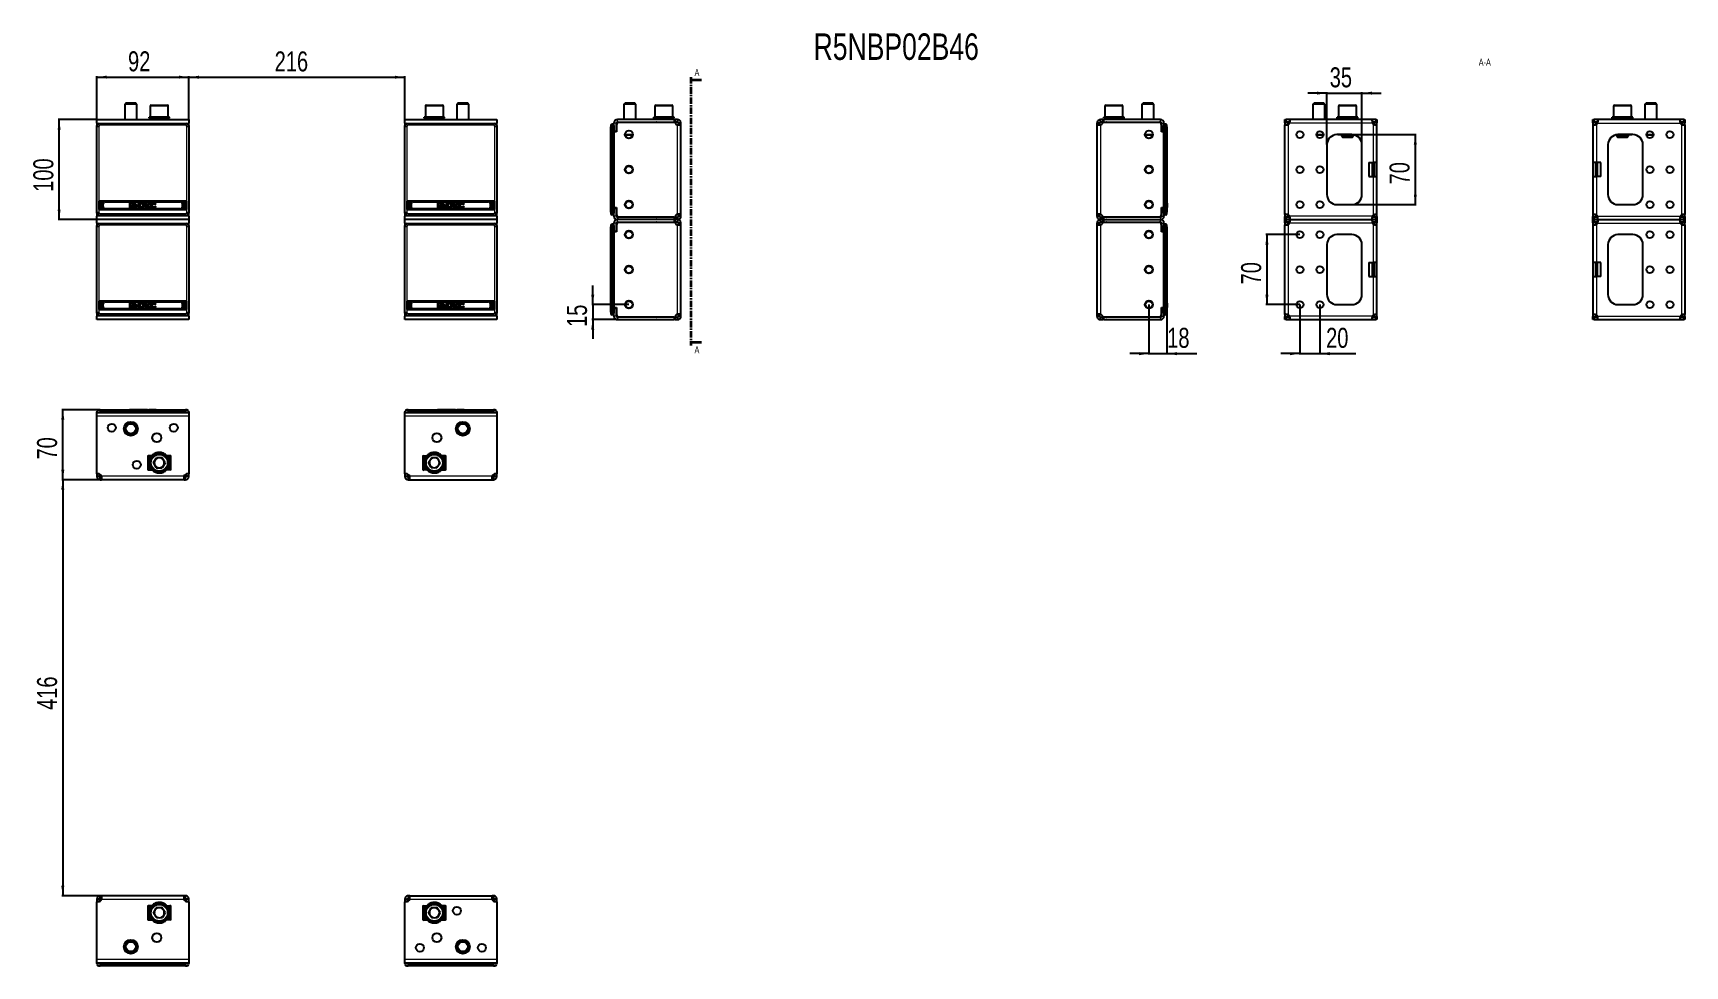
# Model space of a CAD drawing. Header units: millimetres. Extents: x 0 to 1651, y -357 to 576.
import ezdxf

# ---------------------------------------------------------------- set-up
doc = ezdxf.new("R2010")
doc.units = ezdxf.units.MM
doc.linetypes.add('CENTER', pattern=[10.16, 6.35, -1.27, 1.27, -1.27])
doc.layers.add('FORMAT', color=7, linetype='Continuous')
doc.styles.add('SLDTEXTSTYLE0', font='TXT', dxfattribs={"width": 0.75})
doc.dimstyles.new('SLDDIMSTYLE0', dxfattribs={"dimtxt": 20, "dimasz": 10, "dimexe": 0, "dimexo": 0.0625, "dimgap": 5, "dimtad": 2, "dimdec": 1, "dimrnd": 1e-09, "dimzin": 12, "dimdsep": 46, "dimtxsty": 'SLDTEXTSTYLE0', "dimsah": 1, "dimcen": 0.09, "dimadec": 0, "dimazin": 3, "dimtfac": 1, "dimtofl": 0, "dimtmove": 0, "dimatfit": 3, "dimfxl": 0, "dimfrac": 2, "dimtolj": 1, "dimtzin": 12, "dimarcsym": 0})
doc.dimstyles.new('SLDDIMSTYLE1', dxfattribs={"dimtxt": 20, "dimasz": 10, "dimexe": 0, "dimexo": 0.0625, "dimgap": 5, "dimtad": 2, "dimdec": 1, "dimrnd": 1e-09, "dimzin": 12, "dimdsep": 46, "dimtxsty": 'SLDTEXTSTYLE0', "dimsah": 1, "dimcen": 0.09, "dimadec": 0, "dimazin": 3, "dimtfac": 1, "dimtmove": 0, "dimatfit": 0, "dimfxl": 0, "dimfrac": 2, "dimtolj": 1, "dimtzin": 12, "dimarcsym": 0})

msp = doc.modelspace()

# ---------------------------------------------------------------- texts
at = {"color": 7, "linetype": 'Continuous', "char_height": 7, "attachment_point": 1, "style": 'SLDTEXTSTYLE0'}
for insert in [(661.08, 539.97), (661.08, 262.71)]:
    msp.add_mtext('A', dxfattribs=dict(at, insert=insert))
at = {"layer": 'FORMAT', "style": 'SLDTEXTSTYLE0'}
for s, insert, char_height, attachment_point in [('R5NBP02B46', (780.15, 575.6), 26.458, 1), ('A-A', (1451.29, 550.24), 7, 2)]:
    msp.add_mtext(s, dxfattribs=dict(at, insert=insert, char_height=char_height, attachment_point=attachment_point))

# ---------------------------------------------------------------- blocks, each defined once
blk = doc.blocks.new('_D')
at = {"layer": 'FORMAT'}
for p, q in [((63.4, 489.4), (24.7, 489.4)), ((25.7, 389.4), (25.7, 489.4)), ((63.4, 389.4), (24.7, 389.4))]:
    blk.add_line(p, q, dxfattribs=at)
for points in [[(25.7, 489.4), (24.2, 479.4), (27.2, 479.4)], [(25.7, 389.4), (27.2, 399.4), (24.2, 399.4)]]:
    blk.add_solid(points, dxfattribs=at)
at = {"layer": 'FORMAT', "insert": (-0.1, 417.2), "char_height": 20, "attachment_point": 1, "rotation": 90, "style": 'SLDTEXTSTYLE0'}
blk.add_mtext('100', dxfattribs=at)
blk = doc.blocks.new('_D_1')
at = {"layer": 'FORMAT'}
for p, q in [((63.4, 489.4), (63.4, 532.9)), ((63.4, 531.9), (155.4, 531.9)), ((155.4, 489.4), (155.4, 532.9))]:
    blk.add_line(p, q, dxfattribs=at)
for points in [[(63.4, 531.9), (73.4, 530.4), (73.4, 533.4)], [(155.4, 531.9), (145.4, 533.4), (145.4, 530.4)]]:
    blk.add_solid(points, dxfattribs=at)
at = {"layer": 'FORMAT', "insert": (94.6, 557.7), "char_height": 20, "attachment_point": 1, "style": 'SLDTEXTSTYLE0'}
blk.add_mtext('92', dxfattribs=at)
blk = doc.blocks.new('_D_2')
at = {"layer": 'FORMAT'}
for p, q in [((155.4, 489.4), (155.4, 532.8)), ((155.4, 531.8), (371.4, 531.8)), ((371.4, 489.4), (371.4, 532.8))]:
    blk.add_line(p, q, dxfattribs=at)
for points in [[(155.4, 531.8), (165.4, 530.3), (165.4, 533.3)], [(371.4, 531.8), (361.4, 533.3), (361.4, 530.3)]]:
    blk.add_solid(points, dxfattribs=at)
at = {"layer": 'FORMAT', "insert": (241.2, 557.6), "char_height": 20, "attachment_point": 1, "style": 'SLDTEXTSTYLE0'}
blk.add_mtext('216', dxfattribs=at)
blk = doc.blocks.new('_D_3')
at = {"layer": 'FORMAT'}
for p, q in [((559.3, 304.4), (559.3, 323.6)), ((595.5, 304.4), (558.3, 304.4)), ((559.3, 304.4), (559.3, 289.4)), ((584, 289.4), (558.3, 289.4)), ((559.3, 289.4), (559.3, 270.2))]:
    blk.add_line(p, q, dxfattribs=at)
for points in [[(559.3, 304.4), (560.8, 314.4), (557.7, 314.4)], [(559.3, 289.4), (557.7, 279.4), (560.8, 279.4)]]:
    blk.add_solid(points, dxfattribs=at)
at = {"layer": 'FORMAT', "insert": (533.5, 282.1), "char_height": 20, "attachment_point": 1, "rotation": 90, "style": 'SLDTEXTSTYLE0'}
blk.add_mtext('15', dxfattribs=at)
blk = doc.blocks.new('_D_4')
at = {"layer": 'FORMAT'}
for p, q in [((1115.5, 304.4), (1115.5, 254.4)), ((1133.5, 299.6), (1133.5, 254.4)), ((1115.5, 255.4), (1096.2, 255.4)), ((1115.5, 255.4), (1133.5, 255.4)), ((1133.5, 255.4), (1163.2, 255.4))]:
    blk.add_line(p, q, dxfattribs=at)
for points in [[(1115.5, 255.4), (1105.5, 256.9), (1105.5, 253.8)], [(1133.5, 255.4), (1143.5, 253.8), (1143.5, 256.9)]]:
    blk.add_solid(points, dxfattribs=at)
at = {"layer": 'FORMAT', "insert": (1133.7, 281.2), "char_height": 20, "attachment_point": 1, "style": 'SLDTEXTSTYLE0'}
blk.add_mtext('18', dxfattribs=at)
blk = doc.blocks.new('_D_5')
at = {"layer": 'FORMAT'}
for p, q in [((65.3, 199.3), (28.4, 199.3)), ((29.4, 129.3), (29.4, 199.3)), ((68, 129.3), (28.4, 129.3))]:
    blk.add_line(p, q, dxfattribs=at)
for points in [[(29.4, 199.3), (27.8, 189.3), (30.9, 189.3)], [(29.4, 129.3), (30.9, 139.3), (27.8, 139.3)]]:
    blk.add_solid(points, dxfattribs=at)
at = {"layer": 'FORMAT', "insert": (3.6, 149.5), "char_height": 20, "attachment_point": 1, "rotation": 90, "style": 'SLDTEXTSTYLE0'}
blk.add_mtext('70', dxfattribs=at)
blk = doc.blocks.new('_D_6')
at = {"layer": 'FORMAT'}
for p, q in [((68, 129.3), (28.4, 129.3)), ((29.4, 129.3), (29.4, -286.7)), ((68, -286.7), (28.4, -286.7))]:
    blk.add_line(p, q, dxfattribs=at)
for points in [[(29.4, 129.3), (27.8, 119.3), (30.9, 119.3)], [(29.4, -286.7), (30.9, -276.7), (27.8, -276.7)]]:
    blk.add_solid(points, dxfattribs=at)
at = {"layer": 'FORMAT', "insert": (3.6, -100.9), "char_height": 20, "attachment_point": 1, "rotation": 90, "style": 'SLDTEXTSTYLE0'}
blk.add_mtext('416', dxfattribs=at)
blk = doc.blocks.new('_D_7')
at = {"layer": 'FORMAT'}
for p, q in [((1318.4, 474.4), (1382.8, 474.4)), ((1381.8, 474.4), (1381.8, 404.4)), ((1318.4, 404.4), (1382.8, 404.4))]:
    blk.add_line(p, q, dxfattribs=at)
for points in [[(1381.8, 474.4), (1380.3, 464.4), (1383.3, 464.4)], [(1381.8, 404.4), (1383.3, 414.4), (1380.3, 414.4)]]:
    blk.add_solid(points, dxfattribs=at)
at = {"layer": 'FORMAT', "insert": (1356, 424.6), "char_height": 20, "attachment_point": 1, "rotation": 90, "style": 'SLDTEXTSTYLE0'}
blk.add_mtext('70', dxfattribs=at)
blk = doc.blocks.new('_D_8')
at = {"layer": 'FORMAT'}
for p, q in [((1293.4, 515.9), (1274.2, 515.9)), ((1293.4, 464.4), (1293.4, 516.9)), ((1293.4, 515.9), (1328.4, 515.9)), ((1328.4, 464.4), (1328.4, 516.9)), ((1328.4, 515.9), (1347.7, 515.9))]:
    blk.add_line(p, q, dxfattribs=at)
for points in [[(1293.4, 515.9), (1283.4, 517.4), (1283.4, 514.4)], [(1328.4, 515.9), (1338.4, 514.4), (1338.4, 517.4)]]:
    blk.add_solid(points, dxfattribs=at)
at = {"layer": 'FORMAT', "insert": (1296.2, 541.7), "char_height": 20, "attachment_point": 1, "style": 'SLDTEXTSTYLE0'}
blk.add_mtext('35', dxfattribs=at)
blk = doc.blocks.new('_D_9')
at = {"layer": 'FORMAT'}
for p, q in [((1266.4, 304.4), (1266.4, 254.4)), ((1286.4, 304.4), (1286.4, 254.4)), ((1266.4, 255.4), (1247.2, 255.4)), ((1266.4, 255.4), (1286.4, 255.4)), ((1286.4, 255.4), (1322.2, 255.4))]:
    blk.add_line(p, q, dxfattribs=at)
for points in [[(1266.4, 255.4), (1256.4, 256.9), (1256.4, 253.8)], [(1286.4, 255.4), (1296.4, 253.8), (1296.4, 256.9)]]:
    blk.add_solid(points, dxfattribs=at)
at = {"layer": 'FORMAT', "insert": (1292.6, 281.2), "char_height": 20, "attachment_point": 1, "style": 'SLDTEXTSTYLE0'}
blk.add_mtext('20', dxfattribs=at)
blk = doc.blocks.new('_D_10')
at = {"layer": 'FORMAT'}
for p, q in [((1266.4, 374.4), (1232.4, 374.4)), ((1233.4, 374.4), (1233.4, 304.4)), ((1266.4, 304.4), (1232.4, 304.4))]:
    blk.add_line(p, q, dxfattribs=at)
for points in [[(1233.4, 374.4), (1231.9, 364.4), (1235, 364.4)], [(1233.4, 304.4), (1235, 314.4), (1231.9, 314.4)]]:
    blk.add_solid(points, dxfattribs=at)
at = {"layer": 'FORMAT', "insert": (1207.6, 324.6), "char_height": 20, "attachment_point": 1, "rotation": 90, "style": 'SLDTEXTSTYLE0'}
blk.add_mtext('70', dxfattribs=at)

# ---------------------------------------------------------------- dimensions: what is measured, and where the dimension line sits
at = {"layer": 'FORMAT'}
for base, p1, p2, angle, dimstyle, picture, middle in [((155.39, 531.89), (63.39, 489.39), (155.39, 489.39), 0, 'SLDDIMSTYLE0', '_D_1', (109.39, 531.89)), ((371.39, 531.81), (155.39, 489.39), (371.39, 489.39), 0, 'SLDDIMSTYLE0', '_D_2', (263.39, 531.81)), ((25.69, 489.39), (63.39, 389.39), (63.39, 489.39), 90, 'SLDDIMSTYLE0', '_D', (25.69, 439.39)), ((1381.79, 404.39), (1318.44, 474.39), (1318.44, 404.39), 90, 'SLDDIMSTYLE0', '_D_7', (1381.79, 439.39)), ((1233.43, 304.39), (1266.44, 374.39), (1266.44, 304.39), 90, 'SLDDIMSTYLE0', '_D_10', (1233.43, 339.39)), ((559.26, 289.39), (595.46, 304.39), (583.96, 289.39), 90, 'SLDDIMSTYLE1', '_D_3', (559.26, 296.89)), ((1286.44, 255.38), (1266.44, 304.39), (1286.44, 304.39), 0, 'SLDDIMSTYLE1', '_D_9', (1307.37, 255.38)), ((29.38, 199.29), (67.97, 129.29), (65.29, 199.29), 90, 'SLDDIMSTYLE0', '_D_5', (29.38, 164.29)), ((29.38, -286.71), (67.97, 129.29), (67.97, -286.71), 90, 'SLDDIMSTYLE0', '_D_6', (29.38, -78.71))]:
    dim = msp.add_linear_dim(base=base, p1=p1, p2=p2, angle=angle, dimstyle=dimstyle, dxfattribs=at)
    dim.commit()
    dim.dimension.update_dxf_attribs({"geometry": picture, "text_midpoint": middle, "dimtype": 160})
for base, p1, p2, picture, middle in [((1328.44, 515.89), (1293.44, 464.39), (1328.44, 464.39), '_D_8', (1310.94, 515.89)), ((1133.46, 255.38), (1115.46, 304.39), (1133.46, 299.64), '_D_4', (1148.46, 255.38))]:
    dim = msp.add_linear_dim(base=base, p1=p1, p2=p2, dimstyle='SLDDIMSTYLE1', dxfattribs=at)
    dim.commit()
    dim.dimension.update_dxf_attribs({"geometry": picture, "text_midpoint": middle, "dimtype": 160})

# ---------------------------------------------------------------- linework, layer by layer
at = {"color": 7, "linetype": 'CENTER', "lineweight": 35}
msp.add_line((657.33, 531.87), (657.33, 263.4), dxfattribs=at)
at = {"color": 7, "linetype": 'Continuous', "lineweight": 35}
for p, q in [((667.97, 528.87), (657.33, 528.87)), ((667.97, 266.4), (657.33, 266.4))]:
    msp.add_line(p, q, dxfattribs=at)
at = {"color": 7, "linetype": 'Continuous', "lineweight": 25}
for p, q in [((92.46, 505.89), (91.39, 504.82)), ((91.39, 504.82), (91.39, 489.39)), ((103.39, 504.82), (91.39, 504.82)), ((102.31, 505.89), (92.46, 505.89)), ((103.39, 504.82), (102.31, 505.89)), ((103.39, 489.39), (103.39, 504.82)), ((116.89, 502.89), (116.89, 491.89)), ((117.89, 503.89), (126.31, 503.89)), ((126.31, 503.89), (133.89, 503.89)), ((134.89, 491.89), (134.89, 502.89)), ((391.89, 502.89), (391.89, 491.89)), ((392.89, 503.89), (401.32, 503.89)), ((401.32, 503.89), (408.89, 503.89)), ((409.89, 491.89), (409.89, 502.89)), ((424.46, 505.89), (423.39, 504.82)), ((423.39, 504.82), (423.39, 489.39)), ((435.39, 504.82), (423.39, 504.82)), ((434.31, 505.89), (424.46, 505.89)), ((435.39, 504.82), (434.31, 505.89)), ((435.39, 489.39), (435.39, 504.82)), ((591.54, 505.89), (590.46, 504.82)), ((590.46, 504.82), (590.46, 489.39)), ((602.46, 504.82), (590.46, 504.82)), ((601.39, 505.89), (591.54, 505.89)), ((602.46, 504.82), (601.39, 505.89)), ((602.46, 489.39), (602.46, 504.82)), ((621.46, 502.89), (621.46, 491.89)), ((622.46, 503.89), (638.46, 503.89)), ((638.46, 503.89), (638.46, 503.89)), ((639.46, 491.89), (639.46, 502.89)), ((1071.46, 502.89), (1071.46, 491.89)), ((1072.46, 503.89), (1088.46, 503.89)), ((1089.46, 491.89), (1089.46, 502.89)), ((1109.54, 505.89), (1108.46, 504.82)), ((1108.46, 504.82), (1108.46, 489.39)), ((1120.46, 504.82), (1108.46, 504.82)), ((1119.39, 505.89), (1109.54, 505.89)), ((1120.46, 504.82), (1119.39, 505.89)), ((1120.46, 489.39), (1120.46, 504.82)), ((1280.51, 505.89), (1279.44, 504.82)), ((1279.44, 504.82), (1279.44, 489.39)), ((1291.44, 504.82), (1279.44, 504.82)), ((1290.36, 505.89), (1280.51, 505.89)), ((1291.44, 504.82), (1290.36, 505.89)), ((1291.44, 489.39), (1291.44, 504.82)), ((1304.94, 502.89), (1304.94, 491.89)), ((1305.94, 503.89), (1313.75, 503.89)), ((1313.75, 503.89), (1321.94, 503.89)), ((1322.94, 491.89), (1322.94, 502.89)), ((1579.94, 502.89), (1579.94, 491.89)), ((1580.94, 503.89), (1588.47, 503.89)), ((1588.47, 503.89), (1596.94, 503.89)), ((1597.94, 491.89), (1597.94, 502.89)), ((1612.51, 505.89), (1611.44, 504.82)), ((1611.44, 504.82), (1611.44, 489.39)), ((1623.44, 504.82), (1611.44, 504.82)), ((1622.36, 505.89), (1612.51, 505.89)), ((1623.44, 504.82), (1622.36, 505.89)), ((1623.44, 489.39), (1623.44, 504.82)), ((63.39, 489.39), (155.39, 489.39)), ((63.39, 485.89), (63.39, 489.39)), ((63.39, 485.89), (63.39, 483.37)), ((63.39, 482.74), (63.39, 483.37)), ((63.39, 396.54), (63.39, 482.74)), ((65.66, 485.64), (66.28, 485.64)), ((66.28, 485.64), (101.89, 485.64)), ((101.89, 485.64), (101.89, 485.51)), ((102.39, 485.37), (116.39, 485.37)), ((115.64, 491.89), (115.64, 490.89)), ((115.64, 491.89), (115.64, 491.64)), ((116.44, 491.89), (115.64, 491.89)), ((115.64, 491.89), (115.64, 491.89)), ((115.64, 490.89), (115.64, 491.14)), ((116.44, 490.89), (115.64, 490.89)), ((115.64, 490.89), (115.64, 490.89)), ((116.44, 491.89), (116.54, 491.89)), ((116.44, 490.89), (116.54, 490.89)), ((116.54, 491.89), (116.54, 491.64)), ((118.67, 491.89), (116.54, 491.89)), ((116.54, 490.89), (116.54, 491.14)), ((118.67, 490.89), (116.54, 490.89)), ((116.89, 485.51), (116.89, 485.64)), ((116.89, 485.64), (152.49, 485.64)), ((118.67, 491.89), (118.85, 491.89)), ((118.67, 490.89), (118.85, 490.89)), ((118.85, 491.89), (118.85, 491.64)), ((122.01, 491.89), (118.85, 491.89)), ((118.85, 490.89), (118.85, 491.14)), ((122.01, 490.89), (118.85, 490.89)), ((119.89, 490.89), (119.89, 489.39)), ((122.01, 491.89), (122.24, 491.89)), ((122.01, 490.89), (122.24, 490.89)), ((122.24, 491.89), (122.24, 491.64)), ((125.94, 491.89), (122.24, 491.89)), ((122.24, 490.89), (122.24, 491.14)), ((125.94, 490.89), (122.24, 490.89)), ((125.94, 491.89), (126.03, 491.89)), ((125.94, 490.89), (126.11, 490.89)), ((126.11, 490.89), (126.19, 490.89)), ((126.15, 491.89), (126.19, 491.89)), ((126.19, 491.89), (126.19, 491.64)), ((129.86, 491.89), (126.19, 491.89)), ((126.19, 490.89), (126.19, 491.14)), ((129.86, 490.89), (126.19, 490.89)), ((129.86, 491.89), (130.09, 491.89)), ((129.86, 490.89), (130.09, 490.89)), ((130.09, 491.89), (130.09, 491.64)), ((133.17, 491.89), (130.09, 491.89)), ((130.09, 490.89), (130.09, 491.14)), ((133.17, 490.89), (130.09, 490.89)), ((131.89, 489.39), (131.89, 490.89)), ((133.17, 491.89), (133.34, 491.89)), ((133.17, 490.89), (133.34, 490.89)), ((133.34, 491.89), (133.34, 491.64)), ((135.38, 491.89), (133.34, 491.89)), ((133.34, 490.89), (133.34, 491.14)), ((135.38, 490.89), (133.34, 490.89)), ((135.38, 491.89), (135.47, 491.89)), ((135.38, 490.89), (135.47, 490.89)), ((135.47, 491.89), (135.47, 491.64)), ((136.14, 491.89), (135.47, 491.89)), ((135.47, 490.89), (135.47, 491.14)), ((136.14, 490.89), (135.47, 490.89)), ((136.14, 490.89), (136.14, 491.89)), ((152.49, 485.64), (153.11, 485.64)), ((155.39, 489.39), (155.39, 485.89)), ((155.39, 483.37), (155.39, 485.89)), ((155.39, 483.37), (155.39, 482.74)), ((155.39, 482.74), (155.39, 396.54)), ((371.39, 485.89), (371.39, 489.39)), ((371.39, 489.39), (463.39, 489.39)), ((371.39, 485.89), (371.39, 483.37)), ((371.39, 482.74), (371.39, 483.37)), ((371.39, 396.54), (371.39, 482.74)), ((373.66, 485.64), (374.28, 485.64)), ((374.28, 485.64), (409.89, 485.64)), ((390.64, 491.89), (390.64, 490.89)), ((390.64, 491.89), (390.64, 491.64)), ((391.45, 491.89), (390.64, 491.89)), ((390.64, 491.89), (390.64, 491.89)), ((390.64, 490.89), (390.64, 491.14)), ((391.45, 490.89), (390.64, 490.89)), ((390.64, 490.89), (390.64, 490.89)), ((391.45, 491.89), (391.56, 491.89)), ((391.45, 490.89), (391.56, 490.89)), ((391.56, 491.89), (391.56, 491.64)), ((393.71, 491.89), (391.56, 491.89)), ((391.56, 490.89), (391.56, 491.14)), ((393.71, 490.89), (391.56, 490.89)), ((393.71, 491.89), (393.89, 491.89)), ((393.71, 490.89), (393.89, 490.89)), ((393.89, 491.89), (393.89, 491.64)), ((397.06, 491.89), (393.89, 491.89)), ((393.89, 490.89), (393.89, 491.14)), ((397.06, 490.89), (393.89, 490.89)), ((394.89, 490.89), (394.89, 489.39)), ((397.06, 491.89), (397.29, 491.89)), ((397.06, 490.89), (397.29, 490.89)), ((397.29, 491.89), (397.29, 491.64)), ((400.99, 491.89), (397.29, 491.89)), ((397.29, 490.89), (397.29, 491.14)), ((400.99, 490.89), (397.29, 490.89)), ((400.99, 491.89), (401.07, 491.89)), ((400.99, 490.89), (401.15, 490.89)), ((401.15, 490.89), (401.23, 490.89)), ((401.19, 491.89), (401.23, 491.89)), ((401.23, 491.89), (401.23, 491.64)), ((404.9, 491.89), (401.23, 491.89)), ((401.23, 490.89), (401.23, 491.14)), ((404.9, 490.89), (401.23, 490.89)), ((404.9, 491.89), (405.13, 491.89)), ((404.9, 490.89), (405.13, 490.89)), ((405.13, 491.89), (405.13, 491.64)), ((408.2, 491.89), (405.13, 491.89)), ((405.13, 490.89), (405.13, 491.14)), ((408.2, 490.89), (405.13, 490.89)), ((406.89, 489.39), (406.89, 490.89)), ((408.2, 491.89), (408.38, 491.89)), ((408.2, 490.89), (408.38, 490.89)), ((408.38, 491.89), (408.38, 491.64)), ((410.39, 491.89), (408.38, 491.89)), ((408.38, 490.89), (408.38, 491.14)), ((410.39, 490.89), (408.38, 490.89)), ((409.89, 485.64), (409.89, 485.51)), ((410.39, 491.89), (410.48, 491.89)), ((410.39, 490.89), (410.48, 490.89)), ((410.39, 485.37), (424.39, 485.37)), ((410.48, 491.89), (410.48, 491.64)), ((411.14, 491.89), (410.48, 491.89)), ((410.48, 490.89), (410.48, 491.14)), ((411.14, 490.89), (410.48, 490.89)), ((411.14, 490.89), (411.14, 491.89)), ((424.89, 485.51), (424.89, 485.64)), ((424.89, 485.64), (460.49, 485.64)), ((460.49, 485.64), (461.11, 485.64)), ((463.39, 489.39), (463.39, 485.89)), ((463.39, 483.37), (463.39, 485.89)), ((463.39, 483.37), (463.39, 482.74)), ((463.39, 482.74), (463.39, 396.54)), ((577.46, 483.74), (577.46, 482.29)), ((577.46, 407.84), (577.46, 482.29)), ((578.57, 485.19), (580.26, 485.64)), ((580.26, 485.64), (580.46, 485.64)), ((580.26, 482.74), (580.26, 396.54)), ((580.46, 477.94), (580.46, 485.89)), ((580.46, 483.37), (580.46, 395.92)), ((582.96, 477.94), (582.96, 485.89)), ((583.06, 484.29), (583.06, 477.29)), ((640.56, 489.39), (583.96, 489.39)), ((583.96, 486.89), (640.56, 486.89)), ((585.56, 486.79), (640.54, 486.79)), ((586.21, 486.89), (586.21, 486.79)), ((586.5, 486.89), (586.5, 486.79)), ((588.19, 486.89), (588.19, 486.79)), ((591.14, 486.89), (591.14, 486.79)), ((594.9, 486.89), (594.9, 486.79)), ((598.89, 486.89), (598.89, 486.79)), ((602.52, 486.89), (602.52, 486.79)), ((605.22, 486.89), (605.22, 486.79)), ((606.59, 486.89), (606.59, 486.79)), ((606.71, 486.79), (606.71, 486.89)), ((620.21, 491.89), (620.21, 490.89)), ((620.21, 491.89), (620.22, 491.89)), ((620.21, 490.89), (620.22, 490.89)), ((620.22, 491.89), (620.22, 491.64)), ((621.05, 491.89), (620.22, 491.89)), ((620.22, 490.89), (620.22, 491.14)), ((621.05, 490.89), (620.22, 490.89)), ((621.05, 491.89), (621.15, 491.89)), ((621.05, 490.89), (621.15, 490.89)), ((621.15, 491.89), (621.15, 491.64)), ((623.32, 491.89), (621.15, 491.89)), ((621.15, 490.89), (621.15, 491.14)), ((623.32, 490.89), (621.15, 490.89)), ((623.32, 491.89), (623.5, 491.89)), ((623.32, 490.89), (623.5, 490.89)), ((623.5, 491.89), (623.5, 491.64)), ((626.67, 491.89), (623.5, 491.89)), ((623.5, 490.89), (623.5, 491.14)), ((626.67, 490.89), (623.5, 490.89)), ((624.46, 490.89), (624.46, 489.39)), ((626.67, 491.89), (626.91, 491.89)), ((626.67, 490.89), (626.91, 490.89)), ((626.91, 491.89), (626.91, 491.64)), ((630.61, 491.89), (626.91, 491.89)), ((626.91, 490.89), (626.91, 491.14)), ((630.61, 490.89), (626.91, 490.89)), ((630.61, 491.89), (630.68, 491.89)), ((630.61, 490.89), (630.76, 490.89)), ((630.76, 490.89), (630.86, 490.89)), ((630.81, 491.89), (630.86, 491.89)), ((630.86, 491.89), (630.86, 491.64)), ((634.52, 491.89), (630.86, 491.89)), ((630.86, 490.89), (630.86, 491.14)), ((634.52, 490.89), (630.86, 490.89)), ((634.52, 491.89), (634.75, 491.89)), ((634.52, 490.89), (634.75, 490.89)), ((634.75, 491.89), (634.75, 491.64)), ((637.81, 491.89), (634.75, 491.89)), ((634.75, 490.89), (634.75, 491.14)), ((637.81, 490.89), (634.75, 490.89)), ((636.46, 489.39), (636.46, 490.89)), ((637.81, 491.89), (637.98, 491.89)), ((637.81, 490.89), (637.98, 490.89)), ((637.98, 491.89), (637.98, 491.64)), ((639.99, 491.89), (637.98, 491.89)), ((637.98, 490.89), (637.98, 491.14)), ((639.99, 490.89), (637.98, 490.89)), ((639.99, 491.89), (640.08, 491.89)), ((639.99, 490.89), (640.08, 490.89)), ((640.08, 491.89), (640.08, 491.64)), ((640.71, 491.89), (640.08, 491.89)), ((640.08, 490.89), (640.08, 491.14)), ((640.71, 490.89), (640.08, 490.89)), ((640.56, 489.39), (641.56, 489.39)), ((641.56, 486.89), (640.56, 486.89)), ((640.71, 490.89), (640.71, 491.89)), ((640.71, 491.89), (640.71, 491.89)), ((640.71, 490.89), (640.71, 490.89)), ((643.96, 489.39), (641.55, 489.39)), ((643.96, 486.89), (641.55, 486.89)), ((641.56, 486.89), (641.56, 489.39)), ((643.96, 489.39), (643.96, 486.89)), ((647.46, 485.89), (644.96, 485.89)), ((644.96, 484.67), (644.96, 485.89)), ((647.46, 484.67), (644.96, 484.67)), ((647.46, 484.67), (647.46, 485.89)), ((647.46, 394.11), (647.46, 484.67)), ((1063.46, 485.89), (1063.46, 484.67)), ((1065.96, 485.89), (1063.46, 485.89)), ((1063.46, 484.67), (1063.46, 394.11)), ((1065.96, 484.67), (1063.46, 484.67)), ((1065.96, 485.89), (1065.96, 484.67)), ((1066.96, 486.89), (1066.96, 489.39)), ((1069.37, 489.39), (1066.96, 489.39)), ((1069.37, 486.89), (1066.96, 486.89)), ((1069.36, 489.39), (1069.36, 486.89)), ((1069.36, 489.39), (1070.36, 489.39)), ((1070.36, 486.89), (1069.36, 486.89)), ((1070.21, 491.89), (1070.21, 490.89)), ((1070.21, 491.89), (1070.22, 491.89)), ((1070.21, 490.89), (1070.22, 490.89)), ((1070.22, 491.89), (1070.22, 491.64)), ((1071.01, 491.89), (1070.22, 491.89)), ((1070.22, 490.89), (1070.22, 491.14)), ((1071.01, 490.89), (1070.22, 490.89)), ((1126.96, 489.39), (1070.36, 489.39)), ((1070.36, 486.89), (1126.96, 486.89)), ((1070.39, 486.79), (1125.36, 486.79)), ((1071.01, 491.89), (1071.11, 491.89)), ((1071.01, 490.89), (1071.11, 490.89)), ((1071.11, 491.89), (1071.11, 491.64)), ((1073.25, 491.89), (1071.11, 491.89)), ((1071.11, 490.89), (1071.11, 491.14)), ((1073.25, 490.89), (1071.11, 490.89)), ((1073.25, 491.89), (1073.43, 491.89)), ((1073.25, 490.89), (1073.43, 490.89)), ((1073.43, 491.89), (1073.43, 491.64)), ((1076.59, 491.89), (1073.43, 491.89)), ((1073.43, 490.89), (1073.43, 491.14)), ((1076.59, 490.89), (1073.43, 490.89)), ((1074.46, 490.89), (1074.46, 489.39)), ((1076.59, 491.89), (1076.82, 491.89)), ((1076.59, 490.89), (1076.82, 490.89)), ((1076.82, 491.89), (1076.82, 491.64)), ((1080.51, 491.89), (1076.82, 491.89)), ((1076.82, 490.89), (1076.82, 491.14)), ((1080.51, 490.89), (1076.82, 490.89)), ((1080.51, 491.89), (1080.6, 491.89)), ((1080.51, 490.89), (1080.69, 490.89)), ((1080.69, 490.89), (1080.76, 490.89)), ((1080.73, 491.89), (1080.76, 491.89)), ((1080.76, 491.89), (1080.76, 491.64)), ((1084.43, 491.89), (1080.76, 491.89)), ((1080.76, 490.89), (1080.76, 491.14)), ((1084.43, 490.89), (1080.76, 490.89)), ((1084.43, 491.89), (1084.66, 491.89)), ((1084.43, 490.89), (1084.66, 490.89)), ((1084.66, 491.89), (1084.66, 491.64)), ((1087.75, 491.89), (1084.66, 491.89)), ((1084.66, 490.89), (1084.66, 491.14)), ((1087.75, 490.89), (1084.66, 490.89)), ((1086.46, 489.39), (1086.46, 490.89)), ((1087.75, 491.89), (1087.92, 491.89)), ((1087.75, 490.89), (1087.92, 490.89)), ((1087.92, 491.89), (1087.92, 491.64)), ((1089.95, 491.89), (1087.92, 491.89)), ((1087.92, 490.89), (1087.92, 491.14)), ((1089.95, 490.89), (1087.92, 490.89)), ((1089.95, 491.89), (1090.04, 491.89)), ((1089.95, 490.89), (1090.04, 490.89)), ((1090.04, 491.89), (1090.04, 491.64)), ((1090.71, 491.89), (1090.04, 491.89)), ((1090.04, 490.89), (1090.04, 491.14)), ((1090.71, 490.89), (1090.04, 490.89)), ((1090.71, 490.89), (1090.71, 491.89)), ((1104.21, 486.89), (1104.21, 486.79)), ((1104.5, 486.89), (1104.5, 486.79)), ((1106.19, 486.89), (1106.19, 486.79)), ((1109.14, 486.89), (1109.14, 486.79)), ((1112.9, 486.89), (1112.9, 486.79)), ((1116.89, 486.89), (1116.89, 486.79)), ((1120.52, 486.89), (1120.52, 486.79)), ((1123.22, 486.89), (1123.22, 486.79)), ((1124.59, 486.89), (1124.59, 486.79)), ((1124.71, 486.79), (1124.71, 486.89)), ((1127.86, 477.29), (1127.86, 484.29)), ((1127.96, 485.89), (1127.96, 477.94)), ((1130.46, 485.89), (1130.46, 477.94)), ((1130.46, 485.64), (1130.66, 485.64)), ((1130.46, 395.92), (1130.46, 483.37)), ((1130.66, 485.64), (1132.35, 485.19)), ((1130.66, 396.54), (1130.66, 482.74)), ((1133.46, 482.29), (1133.46, 483.74)), ((1133.46, 482.29), (1133.46, 407.84)), ((1251.44, 486.89), (1251.44, 489.39)), ((1251.44, 489.39), (1252.55, 489.39)), ((1252.55, 486.89), (1251.44, 486.89)), ((1251.44, 486.89), (1251.44, 486.79)), ((1251.44, 486.79), (1253.94, 486.79)), ((1251.44, 486.18), (1251.44, 486.79)), ((1251.44, 486.18), (1251.44, 484.12)), ((1251.44, 394.67), (1251.44, 484.12)), ((1251.44, 484.12), (1252.53, 484.12)), ((1256.27, 489.39), (1252.55, 489.39)), ((1256.27, 486.89), (1252.55, 486.89)), ((1253.94, 486.79), (1253.94, 486.18)), ((1253.94, 486.18), (1253.94, 484.36)), ((1338.6, 489.39), (1256.27, 489.39)), ((1256.27, 489.39), (1256.27, 487.18)), ((1303.69, 491.89), (1303.69, 490.89)), ((1303.69, 491.89), (1303.69, 491.64)), ((1304.52, 491.89), (1303.69, 491.89)), ((1303.69, 491.89), (1303.69, 491.89)), ((1303.69, 490.89), (1303.69, 491.14)), ((1304.52, 490.89), (1303.69, 490.89)), ((1303.69, 490.89), (1303.69, 490.89)), ((1304.52, 491.89), (1304.62, 491.89)), ((1304.52, 490.89), (1304.62, 490.89)), ((1304.62, 491.89), (1304.62, 491.64)), ((1306.79, 491.89), (1304.62, 491.89)), ((1304.62, 490.89), (1304.62, 491.14)), ((1306.79, 490.89), (1304.62, 490.89)), ((1306.79, 491.89), (1306.97, 491.89)), ((1306.79, 490.89), (1306.97, 490.89)), ((1306.97, 491.89), (1306.97, 491.64)), ((1310.15, 491.89), (1306.97, 491.89)), ((1306.97, 490.89), (1306.97, 491.14)), ((1310.15, 490.89), (1306.97, 490.89)), ((1307.94, 490.89), (1307.94, 489.39)), ((1310.15, 491.89), (1310.38, 491.89)), ((1310.15, 490.89), (1310.38, 490.89)), ((1310.38, 491.89), (1310.38, 491.64)), ((1314.08, 491.89), (1310.38, 491.89)), ((1310.38, 490.89), (1310.38, 491.14)), ((1314.08, 490.89), (1310.38, 490.89)), ((1314.08, 491.89), (1314.16, 491.89)), ((1314.08, 490.89), (1314.23, 490.89)), ((1314.23, 490.89), (1314.33, 490.89)), ((1314.28, 491.89), (1314.33, 491.89)), ((1314.33, 491.89), (1314.33, 491.64)), ((1317.99, 491.89), (1314.33, 491.89)), ((1314.33, 490.89), (1314.33, 491.14)), ((1317.99, 490.89), (1314.33, 490.89)), ((1317.99, 491.89), (1318.22, 491.89)), ((1317.99, 490.89), (1318.22, 490.89)), ((1318.22, 491.89), (1318.22, 491.64)), ((1321.29, 491.89), (1318.22, 491.89)), ((1318.22, 490.89), (1318.22, 491.14)), ((1321.29, 490.89), (1318.22, 490.89)), ((1319.94, 489.39), (1319.94, 490.89)), ((1321.29, 491.89), (1321.46, 491.89)), ((1321.29, 490.89), (1321.46, 490.89)), ((1321.46, 491.89), (1321.46, 491.64)), ((1323.46, 491.89), (1321.46, 491.89)), ((1321.46, 490.89), (1321.46, 491.14)), ((1323.46, 490.89), (1321.46, 490.89)), ((1323.46, 491.89), (1323.55, 491.89)), ((1323.46, 490.89), (1323.55, 490.89)), ((1323.55, 491.89), (1323.55, 491.64)), ((1324.18, 491.89), (1323.55, 491.89)), ((1323.55, 490.89), (1323.55, 491.14)), ((1324.18, 490.89), (1323.55, 490.89)), ((1324.19, 490.89), (1324.19, 491.89)), ((1338.6, 489.39), (1338.6, 486.89)), ((1342.32, 489.39), (1338.6, 489.39)), ((1342.32, 486.89), (1338.6, 486.89)), ((1340.94, 486.79), (1343.44, 486.79)), ((1340.94, 486.18), (1340.94, 486.79)), ((1340.94, 484.34), (1340.94, 486.18)), ((1342.32, 489.39), (1343.44, 489.39)), ((1343.44, 486.89), (1342.32, 486.89)), ((1343.44, 489.39), (1343.44, 486.89)), ((1343.44, 486.79), (1343.44, 486.89)), ((1343.44, 486.79), (1343.44, 486.18)), ((1343.44, 484.12), (1343.44, 486.18)), ((1343.44, 446.39), (1343.44, 484.12)), ((1559.44, 486.89), (1559.44, 489.39)), ((1559.44, 489.39), (1560.55, 489.39)), ((1560.55, 486.89), (1559.44, 486.89)), ((1559.44, 486.89), (1559.44, 486.79)), ((1559.44, 486.79), (1561.94, 486.79)), ((1559.44, 486.18), (1559.44, 486.79)), ((1559.44, 486.18), (1559.44, 484.12)), ((1559.44, 484.12), (1560.53, 484.12)), ((1559.44, 484.12), (1559.44, 446.39)), ((1564.27, 489.39), (1560.55, 489.39)), ((1564.27, 486.89), (1560.55, 486.89)), ((1561.94, 486.79), (1561.94, 486.18)), ((1561.94, 486.18), (1561.94, 484.36)), ((1646.6, 489.39), (1564.27, 489.39)), ((1564.27, 489.39), (1564.27, 487.18)), ((1578.69, 491.89), (1578.69, 490.89)), ((1578.69, 491.89), (1578.69, 491.64)), ((1579.52, 491.89), (1578.69, 491.89)), ((1578.69, 491.89), (1578.69, 491.89)), ((1578.69, 490.89), (1578.69, 491.14)), ((1579.52, 490.89), (1578.69, 490.89)), ((1578.69, 490.89), (1578.69, 490.89)), ((1579.52, 491.89), (1579.62, 491.89)), ((1579.52, 490.89), (1579.62, 490.89)), ((1579.62, 491.89), (1579.62, 491.64)), ((1581.79, 491.89), (1579.62, 491.89)), ((1579.62, 490.89), (1579.62, 491.14)), ((1581.79, 490.89), (1579.62, 490.89)), ((1581.79, 491.89), (1581.97, 491.89)), ((1581.79, 490.89), (1581.97, 490.89)), ((1581.97, 491.89), (1581.97, 491.64)), ((1585.14, 491.89), (1581.97, 491.89)), ((1581.97, 490.89), (1581.97, 491.14)), ((1585.14, 490.89), (1581.97, 490.89)), ((1582.94, 490.89), (1582.94, 489.39)), ((1585.14, 491.89), (1585.38, 491.89)), ((1585.14, 490.89), (1585.38, 490.89)), ((1585.38, 491.89), (1585.38, 491.64)), ((1589.08, 491.89), (1585.38, 491.89)), ((1585.38, 490.89), (1585.38, 491.14)), ((1589.08, 490.89), (1585.38, 490.89)), ((1589.08, 491.89), (1589.15, 491.89)), ((1589.08, 490.89), (1589.23, 490.89)), ((1589.23, 490.89), (1589.33, 490.89)), ((1589.28, 491.89), (1589.33, 491.89)), ((1589.33, 491.89), (1589.33, 491.64)), ((1592.99, 491.89), (1589.33, 491.89)), ((1589.33, 490.89), (1589.33, 491.14)), ((1592.99, 490.89), (1589.33, 490.89)), ((1592.99, 491.89), (1593.22, 491.89)), ((1592.99, 490.89), (1593.22, 490.89)), ((1593.22, 491.89), (1593.22, 491.64)), ((1596.28, 491.89), (1593.22, 491.89)), ((1593.22, 490.89), (1593.22, 491.14)), ((1596.28, 490.89), (1593.22, 490.89)), ((1594.94, 489.39), (1594.94, 490.89)), ((1596.28, 491.89), (1596.45, 491.89)), ((1596.28, 490.89), (1596.45, 490.89)), ((1596.45, 491.89), (1596.45, 491.64)), ((1598.46, 491.89), (1596.45, 491.89)), ((1596.45, 490.89), (1596.45, 491.14)), ((1598.46, 490.89), (1596.45, 490.89)), ((1598.46, 491.89), (1598.55, 491.89)), ((1598.46, 490.89), (1598.55, 490.89)), ((1598.55, 491.89), (1598.55, 491.64)), ((1599.18, 491.89), (1598.55, 491.89)), ((1598.55, 490.89), (1598.55, 491.14)), ((1599.18, 490.89), (1598.55, 490.89)), ((1599.19, 490.89), (1599.19, 491.89)), ((1646.6, 486.89), (1646.6, 489.39)), ((1650.32, 489.39), (1646.6, 489.39)), ((1650.32, 486.89), (1646.6, 486.89)), ((1648.94, 486.79), (1651.44, 486.79)), ((1648.94, 486.18), (1648.94, 486.79)), ((1648.94, 484.34), (1648.94, 486.18)), ((1650.32, 489.39), (1651.44, 489.39)), ((1651.44, 486.89), (1650.32, 486.89)), ((1651.44, 489.39), (1651.44, 486.89)), ((1651.44, 486.79), (1651.44, 486.89)), ((1651.44, 486.79), (1651.44, 486.18)), ((1651.44, 484.12), (1651.44, 486.18)), ((1651.44, 484.12), (1651.44, 394.67)), ((580.46, 477.94), (582.96, 477.94)), ((580.46, 401.49), (580.46, 477.29)), ((583.06, 477.29), (580.46, 477.29)), ((583.06, 478.87), (582.96, 478.66)), ((599.43, 473.89), (591.49, 473.89)), ((1119.43, 473.89), (1111.49, 473.89)), ((1127.86, 478.87), (1127.96, 478.66)), ((1130.46, 477.29), (1127.86, 477.29)), ((1130.46, 477.94), (1127.96, 477.94)), ((1130.46, 477.29), (1130.46, 401.49)), ((1289.9, 473.89), (1282.97, 473.89)), ((1293.44, 464.39), (1293.44, 414.39)), ((1318.44, 474.39), (1303.44, 474.39)), ((1305.11, 474.29), (1305.09, 474.29)), ((1305.11, 474.29), (1305.11, 474.29)), ((1305.21, 474.29), (1305.11, 474.29)), ((1305.21, 474.39), (1305.21, 474.29)), ((1308.46, 474.29), (1305.21, 474.29)), ((1307.94, 474.29), (1307.94, 472.97)), ((1307.94, 472.97), (1309.01, 471.89)), ((1307.94, 472.97), (1313.8, 472.97)), ((1308.46, 474.29), (1310.36, 474.29)), ((1309.01, 471.89), (1313.82, 471.89)), ((1310.91, 474.29), (1310.36, 474.29)), ((1316.96, 474.29), (1310.91, 474.29)), ((1313.8, 472.97), (1319.94, 472.97)), ((1313.82, 471.89), (1318.86, 471.89)), ((1317.51, 474.29), (1316.96, 474.29)), ((1317.51, 474.29), (1319.41, 474.29)), ((1318.86, 471.89), (1319.94, 472.97)), ((1319.85, 474.29), (1319.41, 474.29)), ((1319.94, 472.97), (1319.94, 474.28)), ((1328.44, 414.39), (1328.44, 464.39)), ((1574.44, 464.39), (1574.44, 414.39)), ((1582.94, 474.28), (1582.94, 472.97)), ((1582.94, 472.97), (1584.01, 471.89)), ((1582.94, 472.97), (1588.58, 472.97)), ((1583.46, 474.29), (1583.02, 474.29)), ((1583.46, 474.29), (1585.36, 474.29)), ((1584.01, 471.89), (1588.65, 471.89)), ((1599.44, 474.39), (1584.44, 474.39)), ((1585.91, 474.29), (1585.36, 474.29)), ((1591.96, 474.29), (1585.91, 474.29)), ((1588.58, 472.97), (1594.94, 472.97)), ((1588.65, 471.89), (1593.86, 471.89)), ((1592.51, 474.29), (1591.96, 474.29)), ((1592.51, 474.29), (1594.41, 474.29)), ((1593.86, 471.89), (1594.94, 472.97)), ((1597.67, 474.29), (1594.41, 474.29)), ((1594.94, 472.97), (1594.94, 474.29)), ((1597.67, 474.29), (1597.67, 474.39)), ((1597.77, 474.29), (1597.67, 474.29)), ((1597.79, 474.29), (1597.77, 474.29)), ((1597.77, 474.29), (1597.77, 474.29)), ((1609.44, 414.39), (1609.44, 464.39)), ((1619.9, 473.89), (1612.97, 473.89)), ((1335.44, 446.39), (1339.94, 446.39)), ((1335.44, 446.39), (1335.44, 432.39)), ((1343.44, 446.39), (1339.94, 446.39)), ((1340.94, 432.39), (1340.94, 446.39)), ((1343.44, 432.39), (1343.44, 446.39)), ((1562.94, 446.39), (1559.44, 446.39)), ((1559.44, 446.39), (1559.44, 432.39)), ((1561.94, 446.39), (1561.94, 432.39)), ((1567.44, 446.39), (1562.94, 446.39)), ((1567.44, 432.39), (1567.44, 446.39)), ((1335.44, 432.39), (1339.94, 432.39)), ((1339.94, 432.39), (1343.44, 432.39)), ((1343.44, 394.67), (1343.44, 432.39)), ((1559.44, 432.39), (1562.94, 432.39)), ((1559.44, 432.39), (1559.44, 394.67)), ((1567.44, 432.39), (1562.94, 432.39)), ((63.39, 395.92), (63.39, 396.54)), ((65.29, 407.84), (65.29, 399.64)), ((153.48, 407.84), (65.29, 407.84)), ((65.29, 399.64), (153.48, 399.64)), ((65.79, 400.34), (65.79, 407.14)), ((65.99, 407.34), (67.09, 407.34)), ((67.09, 400.14), (65.99, 400.14)), ((67.29, 407.14), (67.29, 400.34)), ((67.79, 400.34), (67.79, 407.14)), ((67.99, 407.34), (69.09, 407.34)), ((69.09, 400.14), (67.99, 400.14)), ((69.29, 407.14), (69.29, 400.34)), ((69.79, 402.14), (69.79, 405.34)), ((71.79, 407.34), (146.98, 407.34)), ((146.98, 400.14), (71.79, 400.14)), ((95.96, 405.4), (95.96, 402.08)), ((101.64, 405.84), (96.39, 405.84)), ((96.39, 401.64), (101.64, 401.64)), ((97.37, 405.51), (101.54, 405.51)), ((97.37, 401.97), (97.37, 405.51)), ((99.83, 401.96), (97.37, 401.97)), ((99.11, 403.83), (99.11, 403.38)), ((99.11, 403.11), (99.11, 402.65)), ((101.54, 405.51), (101.54, 405.12)), ((101.54, 405.12), (102.07, 405.12)), ((102.07, 405.12), (102.07, 405.4)), ((103.56, 403.27), (103.56, 403.72)), ((103.56, 402.54), (103.56, 403.01)), ((107.53, 405.86), (104.7, 405.84)), ((104.7, 405.84), (104.7, 401.64)), ((104.7, 401.64), (107.39, 401.65)), ((107.32, 405.28), (106.28, 405.26)), ((106.28, 405.26), (106.28, 402.16)), ((106.28, 402.16), (107.23, 402.18)), ((107.39, 401.65), (107.4, 401.65)), ((107.4, 401.65), (107.42, 401.65)), ((111.81, 405.84), (111.81, 401.64)), ((113.3, 405.84), (111.81, 405.84)), ((111.81, 401.64), (113.32, 401.64)), ((113.3, 403.87), (113.3, 405.84)), ((115.97, 405.84), (113.3, 403.87)), ((113.32, 403.41), (115.33, 401.64)), ((113.32, 401.64), (113.32, 403.41)), ((114.56, 403.98), (117.1, 405.84)), ((117.16, 401.64), (114.56, 403.98)), ((115.33, 401.64), (117.16, 401.64)), ((117.1, 405.84), (115.97, 405.84)), ((122.37, 404.82), (122.56, 404.82)), ((122.55, 401.88), (122.73, 402.42)), ((122.56, 404.82), (122.81, 405.55)), ((122.73, 402.42), (122.58, 402.42)), ((148.98, 402.14), (148.98, 405.34)), ((149.48, 407.14), (149.48, 400.34)), ((149.68, 407.34), (150.78, 407.34)), ((150.78, 400.14), (149.68, 400.14)), ((150.98, 400.34), (150.98, 407.14)), ((151.48, 407.14), (151.48, 400.34)), ((151.68, 407.34), (152.78, 407.34)), ((152.78, 400.14), (151.68, 400.14)), ((152.98, 400.34), (152.98, 407.14)), ((153.48, 399.64), (153.48, 407.84)), ((155.39, 396.54), (155.39, 395.92)), ((371.39, 395.92), (371.39, 396.54)), ((461.48, 407.84), (373.29, 407.84)), ((373.29, 407.84), (373.29, 399.64)), ((373.29, 399.64), (461.48, 399.64)), ((373.79, 400.34), (373.79, 407.14)), ((373.99, 407.34), (375.09, 407.34)), ((375.09, 400.14), (373.99, 400.14)), ((375.29, 407.14), (375.29, 400.34)), ((375.79, 400.34), (375.79, 407.14)), ((375.99, 407.34), (377.09, 407.34)), ((377.09, 400.14), (375.99, 400.14)), ((377.29, 407.14), (377.29, 400.34)), ((377.79, 402.14), (377.79, 405.34)), ((379.79, 407.34), (454.98, 407.34)), ((454.98, 400.14), (379.79, 400.14)), ((403.96, 405.4), (403.96, 402.08)), ((409.64, 405.84), (404.39, 405.84)), ((404.39, 401.64), (409.64, 401.64)), ((405.37, 405.51), (409.54, 405.51)), ((405.37, 401.97), (405.37, 405.51)), ((407.83, 401.96), (405.37, 401.97)), ((407.11, 403.83), (407.11, 403.38)), ((407.11, 403.11), (407.11, 402.65)), ((409.54, 405.51), (409.54, 405.12)), ((409.54, 405.12), (410.07, 405.12)), ((410.07, 405.12), (410.07, 405.4)), ((411.56, 403.27), (411.56, 403.72)), ((411.56, 402.54), (411.56, 403.01)), ((415.53, 405.86), (412.7, 405.84)), ((412.7, 405.84), (412.7, 401.64)), ((412.7, 401.64), (415.39, 401.65)), ((415.32, 405.28), (414.28, 405.26)), ((414.28, 405.26), (414.28, 402.16)), ((414.28, 402.16), (415.23, 402.18)), ((415.39, 401.65), (415.4, 401.65)), ((415.4, 401.65), (415.42, 401.65)), ((421.3, 405.84), (419.81, 405.84)), ((419.81, 405.84), (419.81, 401.64)), ((419.81, 401.64), (421.32, 401.64)), ((421.3, 403.87), (421.3, 405.84)), ((423.97, 405.84), (421.3, 403.87)), ((421.32, 403.41), (423.33, 401.64)), ((421.32, 401.64), (421.32, 403.41)), ((422.56, 403.98), (425.1, 405.84)), ((425.16, 401.64), (422.56, 403.98)), ((423.33, 401.64), (425.16, 401.64)), ((425.1, 405.84), (423.97, 405.84)), ((430.37, 404.82), (430.56, 404.82)), ((430.55, 401.88), (430.73, 402.42)), ((430.56, 404.82), (430.81, 405.55)), ((430.73, 402.42), (430.58, 402.42)), ((456.98, 402.14), (456.98, 405.34)), ((457.48, 407.14), (457.48, 400.34)), ((457.68, 407.34), (458.78, 407.34)), ((458.78, 400.14), (457.68, 400.14)), ((458.98, 400.34), (458.98, 407.14)), ((459.48, 407.14), (459.48, 400.34)), ((459.68, 407.34), (460.78, 407.34)), ((460.78, 400.14), (459.68, 400.14)), ((460.98, 400.34), (460.98, 407.14)), ((461.48, 399.64), (461.48, 407.84)), ((463.39, 396.54), (463.39, 395.92)), ((577.26, 405.9), (577.46, 405.9)), ((577.26, 405.55), (577.46, 405.55)), ((577.26, 404.82), (577.26, 405.55)), ((577.26, 404.82), (577.46, 404.82)), ((577.26, 403.87), (577.26, 403.98)), ((577.26, 402.42), (577.46, 402.42)), ((577.26, 401.88), (577.26, 402.42)), ((577.26, 401.88), (577.46, 401.88)), ((577.26, 401.59), (577.46, 401.59)), ((577.46, 399.64), (577.46, 407.84)), ((577.46, 396.99), (577.46, 399.64)), ((577.46, 396.99), (577.46, 395.54)), ((580.46, 401.49), (583.06, 401.49)), ((580.46, 392.89), (580.46, 400.84)), ((580.46, 400.84), (582.96, 400.84)), ((582.96, 392.89), (582.96, 400.84)), ((583.06, 400.41), (582.96, 400.63)), ((583.06, 401.49), (583.06, 394.49)), ((1127.86, 401.49), (1130.46, 401.49)), ((1127.86, 394.49), (1127.86, 401.49)), ((1127.86, 400.41), (1127.96, 400.63)), ((1127.96, 400.84), (1127.96, 392.89)), ((1130.46, 400.84), (1127.96, 400.84)), ((1130.46, 400.84), (1130.46, 392.89)), ((1133.46, 407.84), (1133.46, 399.64)), ((1133.66, 405.9), (1133.46, 405.9)), ((1133.66, 405.86), (1133.46, 405.86)), ((1133.66, 405.84), (1133.46, 405.84)), ((1133.66, 401.64), (1133.46, 401.64)), ((1133.66, 401.59), (1133.46, 401.59)), ((1133.46, 399.64), (1133.46, 396.99)), ((1133.46, 395.54), (1133.46, 396.99)), ((1133.66, 405.4), (1133.66, 402.08)), ((1303.44, 404.39), (1318.44, 404.39)), ((1584.44, 404.39), (1599.44, 404.39)), ((63.39, 395.92), (63.39, 392.89)), ((63.39, 389.39), (63.39, 392.89)), ((155.39, 389.39), (63.39, 389.39)), ((63.39, 385.89), (63.39, 389.39)), ((63.39, 385.89), (63.39, 383.37)), ((63.39, 382.74), (63.39, 383.37)), ((63.39, 296.54), (63.39, 382.74)), ((66.28, 393.64), (65.66, 393.64)), ((65.66, 385.64), (66.28, 385.64)), ((101.89, 393.64), (66.28, 393.64)), ((66.28, 385.64), (101.89, 385.64)), ((101.89, 393.64), (101.89, 393.78)), ((101.89, 385.64), (101.89, 385.51)), ((102.39, 393.91), (116.39, 393.91)), ((102.39, 385.37), (116.39, 385.37)), ((116.89, 393.78), (116.89, 393.64)), ((152.49, 393.64), (116.89, 393.64)), ((116.89, 385.51), (116.89, 385.64)), ((116.89, 385.64), (152.49, 385.64)), ((153.11, 393.64), (152.49, 393.64)), ((152.49, 385.64), (153.11, 385.64)), ((155.39, 392.89), (155.39, 395.92)), ((155.39, 392.89), (155.39, 389.39)), ((155.39, 389.39), (155.39, 385.89)), ((155.39, 383.37), (155.39, 385.89)), ((155.39, 383.37), (155.39, 382.74)), ((155.39, 382.74), (155.39, 296.54)), ((371.39, 395.92), (371.39, 392.89)), ((371.39, 389.39), (371.39, 392.89)), ((463.39, 389.39), (371.39, 389.39)), ((371.39, 385.89), (371.39, 389.39)), ((371.39, 385.89), (371.39, 383.37)), ((371.39, 382.74), (371.39, 383.37)), ((371.39, 296.54), (371.39, 382.74)), ((374.28, 393.64), (373.66, 393.64)), ((373.66, 385.64), (374.28, 385.64)), ((409.89, 393.64), (374.28, 393.64)), ((374.28, 385.64), (409.89, 385.64)), ((409.89, 393.64), (409.89, 393.78)), ((409.89, 385.64), (409.89, 385.51)), ((410.39, 393.91), (424.39, 393.91)), ((410.39, 385.37), (424.39, 385.37)), ((424.89, 393.78), (424.89, 393.64)), ((460.49, 393.64), (424.89, 393.64)), ((424.89, 385.51), (424.89, 385.64)), ((424.89, 385.64), (460.49, 385.64)), ((461.11, 393.64), (460.49, 393.64)), ((460.49, 385.64), (461.11, 385.64)), ((463.39, 392.89), (463.39, 395.92)), ((463.39, 392.89), (463.39, 389.39)), ((463.39, 389.39), (463.39, 385.89)), ((463.39, 383.37), (463.39, 385.89)), ((463.39, 383.37), (463.39, 382.74)), ((463.39, 382.74), (463.39, 296.54)), ((577.46, 383.74), (577.46, 382.29)), ((577.46, 307.84), (577.46, 382.29)), ((580.26, 393.64), (578.57, 394.09)), ((578.57, 385.19), (580.26, 385.64)), ((580.46, 393.64), (580.26, 393.64)), ((580.26, 385.64), (580.46, 385.64)), ((580.26, 382.74), (580.26, 296.54)), ((580.46, 377.94), (580.46, 385.89)), ((580.46, 383.37), (580.46, 295.92)), ((582.96, 377.94), (582.96, 385.89)), ((583.06, 384.29), (583.06, 377.29)), ((640.56, 391.89), (583.96, 391.89)), ((640.56, 389.39), (583.96, 389.39)), ((583.96, 386.89), (640.56, 386.89)), ((640.54, 391.99), (585.56, 391.99)), ((585.56, 386.79), (640.54, 386.79)), ((640.56, 391.89), (641.56, 391.89)), ((640.56, 389.39), (641.56, 389.39)), ((641.56, 386.89), (640.56, 386.89)), ((641.55, 391.89), (643.96, 391.89)), ((643.96, 389.39), (641.55, 389.39)), ((643.96, 386.89), (641.55, 386.89)), ((641.56, 389.39), (641.56, 391.89)), ((641.56, 386.89), (641.56, 389.39)), ((643.96, 391.89), (643.96, 389.39)), ((643.96, 389.39), (643.96, 386.89)), ((644.96, 394.11), (647.46, 394.11)), ((644.96, 392.89), (644.96, 394.11)), ((644.96, 392.89), (647.46, 392.89)), ((647.46, 385.89), (644.96, 385.89)), ((644.96, 384.67), (644.96, 385.89)), ((647.46, 384.67), (644.96, 384.67)), ((647.46, 392.89), (647.46, 394.11)), ((647.46, 384.67), (647.46, 385.89)), ((647.46, 294.11), (647.46, 384.67)), ((1063.46, 394.11), (1065.96, 394.11)), ((1063.46, 394.11), (1063.46, 392.89)), ((1063.46, 392.89), (1065.96, 392.89)), ((1063.46, 385.89), (1063.46, 384.67)), ((1065.96, 385.89), (1063.46, 385.89)), ((1063.46, 384.67), (1063.46, 294.11)), ((1065.96, 384.67), (1063.46, 384.67)), ((1065.96, 394.11), (1065.96, 392.89)), ((1065.96, 385.89), (1065.96, 384.67)), ((1066.96, 389.39), (1066.96, 391.89)), ((1066.96, 391.89), (1069.37, 391.89)), ((1066.96, 389.39), (1069.37, 389.39)), ((1066.96, 386.89), (1066.96, 389.39)), ((1069.36, 389.39), (1066.96, 389.39)), ((1069.36, 386.89), (1066.96, 386.89)), ((1069.36, 391.89), (1069.36, 389.39)), ((1069.36, 391.89), (1070.36, 391.89)), ((1069.36, 389.39), (1069.36, 386.89)), ((1070.36, 389.39), (1069.36, 389.39)), ((1070.36, 386.89), (1069.36, 386.89)), ((1126.96, 391.89), (1070.36, 391.89)), ((1070.36, 389.39), (1126.96, 389.39)), ((1070.36, 386.89), (1126.96, 386.89)), ((1125.36, 391.99), (1070.39, 391.99)), ((1070.39, 386.79), (1125.36, 386.79)), ((1127.86, 377.29), (1127.86, 384.29)), ((1127.96, 385.89), (1127.96, 377.94)), ((1130.66, 393.64), (1130.46, 393.64)), ((1130.46, 385.89), (1130.46, 377.94)), ((1130.46, 385.64), (1130.66, 385.64)), ((1130.46, 295.92), (1130.46, 383.37)), ((1132.35, 394.09), (1130.66, 393.64)), ((1130.66, 385.64), (1132.35, 385.19)), ((1130.66, 296.54), (1130.66, 382.74)), ((1133.46, 382.29), (1133.46, 383.74)), ((1133.46, 382.29), (1133.46, 307.84)), ((1251.44, 394.67), (1251.44, 392.6)), ((1251.44, 391.99), (1251.44, 392.6)), ((1253.94, 391.99), (1251.44, 391.99)), ((1251.44, 391.99), (1251.44, 391.89)), ((1251.44, 389.39), (1251.44, 391.89)), ((1251.44, 391.89), (1252.55, 391.89)), ((1252.55, 389.39), (1251.44, 389.39)), ((1251.44, 386.89), (1251.44, 389.39)), ((1252.55, 386.89), (1251.44, 386.89)), ((1251.44, 386.89), (1251.44, 386.79)), ((1251.44, 386.79), (1253.94, 386.79)), ((1251.44, 386.18), (1251.44, 386.79)), ((1251.44, 386.18), (1251.44, 384.12)), ((1251.44, 294.67), (1251.44, 384.12)), ((1251.44, 384.12), (1252.53, 384.12)), ((1252.55, 391.89), (1256.27, 391.89)), ((1252.55, 389.39), (1256.27, 389.39)), ((1256.27, 386.89), (1252.55, 386.89)), ((1253.94, 394.44), (1253.94, 392.6)), ((1253.94, 392.6), (1253.94, 391.99)), ((1253.94, 386.79), (1253.94, 386.18)), ((1253.94, 386.18), (1253.94, 384.36)), ((1256.27, 391.89), (1256.27, 389.39)), ((1256.27, 389.39), (1338.6, 389.39)), ((1256.27, 389.39), (1256.27, 387.18)), ((1338.6, 391.89), (1342.32, 391.89)), ((1338.6, 389.39), (1338.6, 391.61)), ((1338.6, 389.39), (1342.32, 389.39)), ((1338.6, 389.39), (1338.6, 386.89)), ((1342.32, 386.89), (1338.6, 386.89)), ((1340.94, 392.6), (1340.94, 394.42)), ((1340.94, 391.99), (1340.94, 392.6)), ((1343.44, 391.99), (1340.94, 391.99)), ((1340.94, 386.79), (1343.44, 386.79)), ((1340.94, 386.18), (1340.94, 386.79)), ((1340.94, 384.34), (1340.94, 386.18)), ((1342.32, 391.89), (1343.44, 391.89)), ((1343.44, 389.39), (1342.32, 389.39)), ((1343.44, 386.89), (1342.32, 386.89)), ((1343.44, 394.67), (1342.34, 394.67)), ((1343.44, 392.6), (1343.44, 394.67)), ((1343.44, 392.6), (1343.44, 391.99)), ((1343.44, 391.89), (1343.44, 391.99)), ((1343.44, 391.89), (1343.44, 389.39)), ((1343.44, 389.39), (1343.44, 386.89)), ((1343.44, 386.79), (1343.44, 386.89)), ((1343.44, 386.79), (1343.44, 386.18)), ((1343.44, 384.12), (1343.44, 386.18)), ((1343.44, 346.39), (1343.44, 384.12)), ((1559.44, 394.67), (1559.44, 392.6)), ((1559.44, 391.99), (1559.44, 392.6)), ((1561.94, 391.99), (1559.44, 391.99)), ((1559.44, 391.99), (1559.44, 391.89)), ((1559.44, 389.39), (1559.44, 391.89)), ((1559.44, 391.89), (1560.55, 391.89)), ((1560.55, 389.39), (1559.44, 389.39)), ((1559.44, 386.89), (1559.44, 389.39)), ((1560.55, 386.89), (1559.44, 386.89)), ((1559.44, 386.89), (1559.44, 386.79)), ((1559.44, 386.79), (1561.94, 386.79)), ((1559.44, 386.18), (1559.44, 386.79)), ((1559.44, 386.18), (1559.44, 384.12)), ((1559.44, 384.12), (1560.53, 384.12)), ((1559.44, 384.12), (1559.44, 346.39)), ((1560.55, 391.89), (1564.27, 391.89)), ((1560.55, 389.39), (1564.27, 389.39)), ((1564.27, 386.89), (1560.55, 386.89)), ((1561.94, 394.44), (1561.94, 392.6)), ((1561.94, 392.6), (1561.94, 391.99)), ((1561.94, 386.79), (1561.94, 386.18)), ((1561.94, 386.18), (1561.94, 384.36)), ((1564.27, 389.39), (1564.27, 391.89)), ((1564.27, 389.39), (1646.6, 389.39)), ((1564.27, 389.39), (1564.27, 387.18)), ((1646.6, 391.89), (1650.32, 391.89)), ((1646.6, 389.39), (1646.6, 391.61)), ((1646.6, 389.39), (1650.32, 389.39)), ((1646.6, 386.89), (1646.6, 389.39)), ((1650.32, 386.89), (1646.6, 386.89)), ((1648.94, 392.6), (1648.94, 394.42)), ((1648.94, 391.99), (1648.94, 392.6)), ((1651.44, 391.99), (1648.94, 391.99)), ((1648.94, 386.79), (1651.44, 386.79)), ((1648.94, 386.18), (1648.94, 386.79)), ((1648.94, 384.34), (1648.94, 386.18)), ((1650.32, 391.89), (1651.44, 391.89)), ((1651.44, 389.39), (1650.32, 389.39)), ((1651.44, 386.89), (1650.32, 386.89)), ((1651.44, 394.67), (1650.34, 394.67)), ((1651.44, 392.6), (1651.44, 394.67)), ((1651.44, 392.6), (1651.44, 391.99)), ((1651.44, 391.89), (1651.44, 391.99)), ((1651.44, 391.89), (1651.44, 389.39)), ((1651.44, 389.39), (1651.44, 386.89)), ((1651.44, 386.79), (1651.44, 386.89)), ((1651.44, 386.79), (1651.44, 386.18)), ((1651.44, 384.12), (1651.44, 386.18)), ((1651.44, 384.12), (1651.44, 294.67)), ((580.46, 377.94), (582.96, 377.94)), ((580.46, 301.49), (580.46, 377.29)), ((583.06, 377.29), (580.46, 377.29)), ((583.06, 378.87), (582.96, 378.66)), ((1127.86, 378.87), (1127.96, 378.66)), ((1130.46, 377.29), (1127.86, 377.29)), ((1130.46, 377.94), (1127.96, 377.94)), ((1130.46, 377.29), (1130.46, 301.49)), ((1293.44, 364.39), (1293.44, 314.39)), ((1318.44, 374.39), (1303.44, 374.39)), ((1328.44, 314.39), (1328.44, 364.39)), ((1574.44, 364.39), (1574.44, 314.39)), ((1599.44, 374.39), (1584.44, 374.39)), ((1609.44, 314.39), (1609.44, 364.39)), ((1335.44, 346.39), (1339.94, 346.39)), ((1335.44, 346.39), (1335.44, 332.39)), ((1335.44, 332.39), (1339.94, 332.39)), ((1343.44, 346.39), (1339.94, 346.39)), ((1339.94, 332.39), (1343.44, 332.39)), ((1340.94, 332.39), (1340.94, 346.39)), ((1343.44, 332.39), (1343.44, 346.39)), ((1343.44, 294.67), (1343.44, 332.39)), ((1562.94, 346.39), (1559.44, 346.39)), ((1559.44, 346.39), (1559.44, 332.39)), ((1559.44, 332.39), (1562.94, 332.39)), ((1559.44, 332.39), (1559.44, 294.67)), ((1561.94, 346.39), (1561.94, 332.39)), ((1567.44, 346.39), (1562.94, 346.39)), ((1567.44, 332.39), (1562.94, 332.39)), ((1567.44, 332.39), (1567.44, 346.39)), ((153.48, 307.84), (65.29, 307.84)), ((65.29, 307.84), (65.29, 299.64)), ((65.29, 299.64), (153.48, 299.64)), ((65.79, 300.34), (65.79, 307.14)), ((65.99, 307.34), (67.09, 307.34)), ((67.09, 300.14), (65.99, 300.14)), ((67.29, 307.14), (67.29, 300.34)), ((67.79, 300.34), (67.79, 307.14)), ((67.99, 307.34), (69.09, 307.34)), ((69.09, 300.14), (67.99, 300.14)), ((69.29, 307.14), (69.29, 300.34)), ((69.79, 302.14), (69.79, 305.34)), ((71.79, 307.34), (146.98, 307.34)), ((146.98, 300.14), (71.79, 300.14)), ((95.96, 305.4), (95.96, 302.08)), ((101.64, 305.84), (96.39, 305.84)), ((96.39, 301.64), (101.64, 301.64)), ((97.37, 305.51), (101.54, 305.51)), ((97.37, 301.97), (97.37, 305.51)), ((99.83, 301.96), (97.37, 301.97)), ((99.11, 303.83), (99.11, 303.38)), ((99.11, 303.11), (99.11, 302.65)), ((101.54, 305.51), (101.54, 305.12)), ((101.54, 305.12), (102.07, 305.12)), ((102.07, 305.12), (102.07, 305.4)), ((103.56, 303.27), (103.56, 303.72)), ((103.56, 302.54), (103.56, 303.01)), ((107.53, 305.86), (104.7, 305.84)), ((104.7, 305.84), (104.7, 301.64)), ((104.7, 301.64), (107.39, 301.65)), ((107.32, 305.28), (106.28, 305.26)), ((106.28, 305.26), (106.28, 302.16)), ((106.28, 302.16), (107.23, 302.18)), ((107.39, 301.65), (107.4, 301.65)), ((107.4, 301.65), (107.42, 301.65)), ((113.3, 305.84), (111.81, 305.84)), ((111.81, 305.84), (111.81, 301.64)), ((111.81, 301.64), (113.32, 301.64)), ((113.3, 303.87), (113.3, 305.84)), ((115.97, 305.84), (113.3, 303.87)), ((113.32, 303.41), (115.33, 301.64)), ((113.32, 301.64), (113.32, 303.41)), ((114.56, 303.98), (117.1, 305.84)), ((117.16, 301.64), (114.56, 303.98)), ((115.33, 301.64), (117.16, 301.64)), ((117.1, 305.84), (115.97, 305.84)), ((122.37, 304.82), (122.56, 304.82)), ((122.55, 301.88), (122.73, 302.42)), ((122.56, 304.82), (122.81, 305.55)), ((122.73, 302.42), (122.58, 302.42)), ((148.98, 302.14), (148.98, 305.34)), ((149.48, 307.14), (149.48, 300.34)), ((149.68, 307.34), (150.78, 307.34)), ((150.78, 300.14), (149.68, 300.14)), ((150.98, 300.34), (150.98, 307.14)), ((151.48, 307.14), (151.48, 300.34)), ((151.68, 307.34), (152.78, 307.34)), ((152.78, 300.14), (151.68, 300.14)), ((152.98, 300.34), (152.98, 307.14)), ((153.48, 299.64), (153.48, 307.84)), ((461.48, 307.84), (373.29, 307.84)), ((373.29, 307.84), (373.29, 299.64)), ((373.29, 299.64), (461.48, 299.64)), ((373.79, 300.34), (373.79, 307.14)), ((373.99, 307.34), (375.09, 307.34)), ((375.09, 300.14), (373.99, 300.14)), ((375.29, 307.14), (375.29, 300.34)), ((375.79, 300.34), (375.79, 307.14)), ((375.99, 307.34), (377.09, 307.34)), ((377.09, 300.14), (375.99, 300.14)), ((377.29, 307.14), (377.29, 300.34)), ((377.79, 302.14), (377.79, 305.34)), ((379.79, 307.34), (454.98, 307.34)), ((454.98, 300.14), (379.79, 300.14)), ((403.96, 305.4), (403.96, 302.08)), ((409.64, 305.84), (404.39, 305.84)), ((404.39, 301.64), (409.64, 301.64)), ((405.37, 305.51), (409.54, 305.51)), ((405.37, 301.97), (405.37, 305.51)), ((407.83, 301.96), (405.37, 301.97)), ((407.11, 303.83), (407.11, 303.38)), ((407.11, 303.11), (407.11, 302.65)), ((409.54, 305.51), (409.54, 305.12)), ((409.54, 305.12), (410.07, 305.12)), ((410.07, 305.12), (410.07, 305.4)), ((411.56, 303.27), (411.56, 303.72)), ((411.56, 302.54), (411.56, 303.01)), ((415.53, 305.86), (412.7, 305.84)), ((412.7, 305.84), (412.7, 301.64)), ((412.7, 301.64), (415.39, 301.65)), ((415.32, 305.28), (414.28, 305.26)), ((414.28, 305.26), (414.28, 302.16)), ((414.28, 302.16), (415.23, 302.18)), ((415.39, 301.65), (415.4, 301.65)), ((415.4, 301.65), (415.42, 301.65)), ((421.3, 305.84), (419.81, 305.84)), ((419.81, 305.84), (419.81, 301.64)), ((419.81, 301.64), (421.32, 301.64)), ((421.3, 303.87), (421.3, 305.84)), ((423.97, 305.84), (421.3, 303.87)), ((421.32, 303.41), (423.33, 301.64)), ((421.32, 301.64), (421.32, 303.41)), ((422.56, 303.98), (425.1, 305.84)), ((425.16, 301.64), (422.56, 303.98)), ((423.33, 301.64), (425.16, 301.64)), ((425.1, 305.84), (423.97, 305.84)), ((430.37, 304.82), (430.56, 304.82)), ((430.55, 301.88), (430.73, 302.42)), ((430.56, 304.82), (430.81, 305.55)), ((430.73, 302.42), (430.58, 302.42)), ((456.98, 302.14), (456.98, 305.34)), ((457.48, 307.14), (457.48, 300.34)), ((457.68, 307.34), (458.78, 307.34)), ((458.78, 300.14), (457.68, 300.14)), ((458.98, 300.34), (458.98, 307.14)), ((459.48, 307.14), (459.48, 300.34)), ((459.68, 307.34), (460.78, 307.34)), ((460.78, 300.14), (459.68, 300.14)), ((460.98, 300.34), (460.98, 307.14)), ((461.48, 299.64), (461.48, 307.84)), ((577.26, 305.9), (577.46, 305.9)), ((577.26, 305.55), (577.46, 305.55)), ((577.26, 304.82), (577.26, 305.55)), ((577.26, 304.82), (577.46, 304.82)), ((577.26, 303.87), (577.26, 303.98)), ((577.26, 302.42), (577.46, 302.42)), ((577.26, 301.88), (577.26, 302.42)), ((577.26, 301.88), (577.46, 301.88)), ((577.26, 301.59), (577.46, 301.59)), ((577.46, 299.64), (577.46, 307.84)), ((577.46, 296.99), (577.46, 299.64)), ((580.46, 301.49), (583.06, 301.49)), ((580.46, 292.89), (580.46, 300.84)), ((580.46, 300.84), (582.96, 300.84)), ((582.96, 292.89), (582.96, 300.84)), ((583.06, 300.41), (582.96, 300.63)), ((583.06, 301.49), (583.06, 294.49)), ((1127.86, 301.49), (1130.46, 301.49)), ((1127.86, 294.49), (1127.86, 301.49)), ((1127.86, 300.41), (1127.96, 300.63)), ((1127.96, 300.84), (1127.96, 292.89)), ((1130.46, 300.84), (1127.96, 300.84)), ((1130.46, 300.84), (1130.46, 292.89)), ((1133.46, 307.84), (1133.46, 299.64)), ((1133.66, 305.9), (1133.46, 305.9)), ((1133.66, 305.86), (1133.46, 305.86)), ((1133.66, 305.84), (1133.46, 305.84)), ((1133.66, 301.64), (1133.46, 301.64)), ((1133.66, 301.59), (1133.46, 301.59)), ((1133.46, 299.64), (1133.46, 296.99)), ((1133.66, 305.4), (1133.66, 302.08)), ((1303.44, 304.39), (1318.44, 304.39)), ((1584.44, 304.39), (1599.44, 304.39)), ((63.39, 295.92), (63.39, 296.54)), ((63.39, 295.92), (63.39, 292.89)), ((63.39, 289.39), (63.39, 292.89)), ((155.39, 289.39), (63.39, 289.39)), ((66.28, 293.64), (65.66, 293.64)), ((101.89, 293.64), (66.28, 293.64)), ((101.89, 293.64), (101.89, 293.78)), ((102.39, 293.91), (116.39, 293.91)), ((116.89, 293.78), (116.89, 293.64)), ((152.49, 293.64), (116.89, 293.64)), ((153.11, 293.64), (152.49, 293.64)), ((155.39, 296.54), (155.39, 295.92)), ((155.39, 292.89), (155.39, 295.92)), ((155.39, 292.89), (155.39, 289.39)), ((371.39, 295.92), (371.39, 296.54)), ((371.39, 295.92), (371.39, 292.89)), ((371.39, 289.39), (371.39, 292.89)), ((463.39, 289.39), (371.39, 289.39)), ((374.28, 293.64), (373.66, 293.64)), ((409.89, 293.64), (374.28, 293.64)), ((409.89, 293.64), (409.89, 293.78)), ((410.39, 293.91), (424.39, 293.91)), ((424.89, 293.78), (424.89, 293.64)), ((460.49, 293.64), (424.89, 293.64)), ((461.11, 293.64), (460.49, 293.64)), ((463.39, 296.54), (463.39, 295.92)), ((463.39, 292.89), (463.39, 295.92)), ((463.39, 292.89), (463.39, 289.39)), ((577.46, 296.99), (577.46, 295.54)), ((580.26, 293.64), (578.57, 294.09)), ((580.46, 293.64), (580.26, 293.64)), ((640.56, 291.89), (583.96, 291.89)), ((583.96, 289.39), (640.56, 289.39)), ((640.54, 291.99), (585.56, 291.99)), ((640.56, 291.89), (641.56, 291.89)), ((641.56, 289.39), (640.56, 289.39)), ((641.55, 291.89), (643.96, 291.89)), ((641.55, 289.39), (643.96, 289.39)), ((641.56, 289.39), (641.56, 291.89)), ((643.96, 291.89), (643.96, 289.39)), ((644.96, 294.11), (647.46, 294.11)), ((644.96, 292.89), (644.96, 294.11)), ((644.96, 292.89), (647.46, 292.89)), ((647.46, 292.89), (647.46, 294.11)), ((1063.46, 294.11), (1065.96, 294.11)), ((1063.46, 294.11), (1063.46, 292.89)), ((1063.46, 292.89), (1065.96, 292.89)), ((1065.96, 294.11), (1065.96, 292.89)), ((1066.96, 289.39), (1066.96, 291.89)), ((1066.96, 291.89), (1069.36, 291.89)), ((1066.96, 289.39), (1069.36, 289.39)), ((1069.36, 291.89), (1069.36, 289.39)), ((1069.36, 291.89), (1070.36, 291.89)), ((1070.36, 289.39), (1069.36, 289.39)), ((1126.96, 291.89), (1070.36, 291.89)), ((1070.36, 289.39), (1126.96, 289.39)), ((1125.36, 291.99), (1070.39, 291.99)), ((1130.66, 293.64), (1130.46, 293.64)), ((1132.35, 294.09), (1130.66, 293.64)), ((1133.46, 295.54), (1133.46, 296.99)), ((1251.44, 294.67), (1251.44, 292.6)), ((1251.44, 291.99), (1251.44, 292.6)), ((1253.94, 291.99), (1251.44, 291.99)), ((1251.44, 291.99), (1251.44, 291.89)), ((1251.44, 289.39), (1251.44, 291.89)), ((1251.44, 291.89), (1252.55, 291.89)), ((1252.55, 289.39), (1251.44, 289.39)), ((1252.55, 291.89), (1256.27, 291.89)), ((1252.55, 289.39), (1256.27, 289.39)), ((1253.94, 294.44), (1253.94, 292.6)), ((1253.94, 292.6), (1253.94, 291.99)), ((1256.27, 291.89), (1256.27, 289.39)), ((1256.27, 289.39), (1338.6, 289.39)), ((1338.6, 291.89), (1342.32, 291.89)), ((1338.6, 289.39), (1338.6, 291.61)), ((1338.6, 289.39), (1342.32, 289.39)), ((1340.94, 292.6), (1340.94, 294.42)), ((1340.94, 291.99), (1340.94, 292.6)), ((1343.44, 291.99), (1340.94, 291.99)), ((1342.32, 291.89), (1343.44, 291.89)), ((1343.44, 289.39), (1342.32, 289.39)), ((1343.44, 294.67), (1342.34, 294.67)), ((1343.44, 292.6), (1343.44, 294.67)), ((1343.44, 292.6), (1343.44, 291.99)), ((1343.44, 291.89), (1343.44, 291.99)), ((1343.44, 291.89), (1343.44, 289.39)), ((1559.44, 294.67), (1559.44, 292.6)), ((1559.44, 291.99), (1559.44, 292.6)), ((1561.94, 291.99), (1559.44, 291.99)), ((1559.44, 291.99), (1559.44, 291.89)), ((1559.44, 289.39), (1559.44, 291.89)), ((1559.44, 291.89), (1560.55, 291.89)), ((1560.55, 289.39), (1559.44, 289.39)), ((1560.55, 291.89), (1564.27, 291.89)), ((1560.55, 289.39), (1564.27, 289.39)), ((1561.94, 294.44), (1561.94, 292.6)), ((1561.94, 292.6), (1561.94, 291.99)), ((1564.27, 289.39), (1564.27, 291.89)), ((1564.27, 289.39), (1646.6, 289.39)), ((1646.6, 291.89), (1650.32, 291.89)), ((1646.6, 289.39), (1646.6, 291.61)), ((1646.6, 289.39), (1650.32, 289.39)), ((1648.94, 292.6), (1648.94, 294.42)), ((1648.94, 291.99), (1648.94, 292.6)), ((1651.44, 291.99), (1648.94, 291.99)), ((1650.32, 291.89), (1651.44, 291.89)), ((1651.44, 289.39), (1650.32, 289.39)), ((1651.44, 294.67), (1650.34, 294.67)), ((1651.44, 292.6), (1651.44, 294.67)), ((1651.44, 292.6), (1651.44, 291.99)), ((1651.44, 291.89), (1651.44, 291.99)), ((1651.44, 291.89), (1651.44, 289.39)), ((66.74, 199.29), (65.29, 199.29)), ((66.74, 199.29), (152.04, 199.29)), ((95.96, 199.49), (95.96, 199.29)), ((101.61, 199.49), (101.67, 199.49)), ((101.67, 199.49), (101.67, 199.29)), ((101.67, 199.49), (102.8, 199.49)), ((102.8, 199.49), (102.8, 199.29)), ((102.8, 199.49), (105.47, 199.49)), ((105.47, 199.49), (105.47, 199.29)), ((105.47, 199.49), (106.96, 199.49)), ((106.96, 199.49), (106.96, 199.29)), ((107.77, 199.51), (107.77, 199.29)), ((111.24, 199.49), (114.07, 199.49)), ((114.07, 199.49), (114.07, 199.29)), ((115.21, 199.49), (115.21, 199.29)), ((115.46, 199.49), (115.46, 199.29)), ((116.7, 199.49), (116.7, 199.29)), ((117.13, 199.49), (122.38, 199.49)), ((122.81, 199.49), (122.81, 199.29)), ((153.48, 199.29), (152.04, 199.29)), ((374.74, 199.29), (373.29, 199.29)), ((374.74, 199.29), (460.04, 199.29)), ((403.96, 199.49), (403.96, 199.29)), ((409.61, 199.49), (409.67, 199.49)), ((409.67, 199.49), (409.67, 199.29)), ((409.67, 199.49), (410.8, 199.49)), ((410.8, 199.49), (410.8, 199.29)), ((410.8, 199.49), (413.47, 199.49)), ((413.47, 199.49), (413.47, 199.29)), ((413.47, 199.49), (414.96, 199.49)), ((414.96, 199.49), (414.96, 199.29)), ((415.77, 199.51), (415.77, 199.29)), ((419.24, 199.49), (422.07, 199.49)), ((422.07, 199.49), (422.07, 199.29)), ((423.21, 199.49), (423.21, 199.29)), ((423.46, 199.49), (423.46, 199.29)), ((424.7, 199.49), (424.7, 199.29)), ((425.13, 199.49), (430.38, 199.49)), ((430.81, 199.49), (430.81, 199.29)), ((461.48, 199.29), (460.04, 199.29)), ((63.39, 196.49), (63.84, 198.18)), ((63.39, 196.29), (63.39, 196.49)), ((155.39, 196.29), (63.39, 196.29)), ((63.39, 192.79), (63.39, 196.29)), ((63.39, 136.19), (63.39, 192.79)), ((101.89, 196.49), (66.28, 196.49)), ((101.89, 196.99), (101.89, 196.49)), ((101.89, 196.29), (101.89, 196.49)), ((116.39, 197.49), (102.39, 197.49)), ((116.89, 196.49), (116.89, 196.99)), ((152.49, 196.49), (116.89, 196.49)), ((116.89, 196.29), (116.89, 196.49)), ((154.93, 198.18), (155.39, 196.49)), ((155.39, 196.49), (155.39, 196.29)), ((155.39, 196.29), (155.39, 192.79)), ((155.39, 192.79), (155.39, 136.19)), ((371.39, 196.49), (371.84, 198.18)), ((371.39, 196.29), (371.39, 196.49)), ((371.39, 192.79), (371.39, 196.29)), ((463.39, 196.29), (371.39, 196.29)), ((371.39, 136.19), (371.39, 192.79)), ((409.89, 196.49), (374.28, 196.49)), ((409.89, 196.99), (409.89, 196.49)), ((409.89, 196.29), (409.89, 196.49)), ((424.39, 197.49), (410.39, 197.49)), ((424.89, 196.49), (424.89, 196.99)), ((460.49, 196.49), (424.89, 196.49)), ((424.89, 196.29), (424.89, 196.49)), ((462.93, 198.18), (463.39, 196.49)), ((463.39, 196.49), (463.39, 196.29)), ((463.39, 196.29), (463.39, 192.79)), ((463.39, 192.79), (463.39, 136.19)), ((114.89, 153.29), (114.54, 153.64)), ((118.4, 153.29), (114.89, 153.29)), ((114.89, 153.29), (114.89, 139.29)), ((115.24, 152.94), (114.89, 153.29)), ((117.44, 149.41), (116.27, 149.84)), ((116.36, 150.07), (117.49, 149.53)), ((117.8, 152.59), (116.64, 152.59)), ((116.64, 150.7), (116.64, 152.59)), ((119.28, 152.4), (118.36, 153.25)), ((118.54, 153.43), (119.37, 152.49)), ((118.89, 153.04), (118.89, 152.77)), ((120.11, 146.42), (123.12, 151.35)), ((122.12, 154.46), (121.6, 155.6)), ((121.83, 155.7), (122.24, 154.51)), ((128.89, 151.22), (123.12, 151.35)), ((125.54, 155.28), (125.49, 156.53)), ((125.74, 156.54), (125.66, 155.28)), ((131.66, 146.15), (128.89, 151.22)), ((129.01, 154.73), (129.44, 155.9)), ((129.67, 155.81), (129.12, 154.68)), ((132, 152.89), (132.85, 153.81)), ((133.03, 153.64), (132.09, 152.81)), ((136.89, 153.29), (133.37, 153.29)), ((135.14, 152.59), (133.97, 152.59)), ((134.06, 150.05), (135.2, 150.57)), ((135.3, 150.34), (134.11, 149.93)), ((135.14, 150.7), (135.14, 152.59)), ((137.24, 153.64), (136.89, 153.29)), ((136.89, 153.29), (136.89, 139.29)), ((389.54, 153.64), (389.89, 153.29)), ((389.89, 139.29), (389.89, 153.29)), ((389.89, 153.29), (393.4, 153.29)), ((389.89, 153.29), (390.24, 152.94)), ((392.45, 149.41), (391.27, 149.85)), ((391.36, 150.08), (392.49, 149.53)), ((392.8, 152.59), (391.64, 152.59)), ((391.64, 150.7), (391.64, 152.59)), ((394.28, 152.4), (393.37, 153.25)), ((393.54, 153.43), (394.37, 152.5)), ((393.89, 153.04), (393.89, 152.77)), ((395.12, 146.63), (398.3, 151.45)), ((397.13, 154.46), (396.61, 155.6)), ((396.83, 155.7), (397.24, 154.52)), ((404.06, 151.11), (398.3, 151.45)), ((400.54, 155.28), (400.5, 156.53)), ((400.75, 156.54), (400.67, 155.28)), ((404.01, 154.73), (404.44, 155.9)), ((406.65, 145.95), (404.06, 151.11)), ((404.68, 155.81), (404.13, 154.68)), ((407, 152.89), (407.85, 153.81)), ((408.03, 153.63), (407.09, 152.8)), ((411.89, 153.29), (408.37, 153.29)), ((410.14, 152.59), (408.97, 152.59)), ((409.06, 150.05), (410.2, 150.57)), ((410.3, 150.34), (409.12, 149.93)), ((410.14, 150.7), (410.14, 152.59)), ((411.54, 152.94), (411.89, 153.29)), ((411.89, 153.29), (412.24, 153.64)), ((411.89, 139.29), (411.89, 153.29)), ((63.39, 135.29), (63.39, 136.19)), ((63.39, 135.29), (63.39, 132.79)), ((63.39, 132.79), (65.89, 132.79)), ((65.89, 135.07), (65.89, 132.79)), ((114.89, 139.29), (114.54, 138.94)), ((115.24, 139.64), (114.89, 139.29)), ((114.89, 139.29), (118.4, 139.29)), ((115.64, 146.14), (116.89, 146.07)), ((116.89, 145.94), (115.64, 145.89)), ((116.47, 142.23), (117.66, 142.64)), ((117.71, 142.52), (116.57, 142)), ((116.64, 139.99), (116.64, 141.87)), ((116.64, 139.99), (117.8, 139.99)), ((118.74, 138.94), (119.68, 139.77)), ((119.77, 139.68), (118.92, 138.76)), ((122.88, 141.35), (120.11, 146.42)), ((122.1, 136.76), (122.65, 137.89)), ((122.77, 137.85), (122.33, 136.67)), ((122.88, 141.35), (128.66, 141.22)), ((126.03, 136.04), (126.11, 137.29)), ((126.23, 137.29), (126.28, 136.04)), ((131.66, 146.15), (128.66, 141.22)), ((129.94, 136.87), (129.53, 138.06)), ((129.65, 138.11), (130.17, 136.98)), ((133.24, 139.14), (132.4, 140.08)), ((132.49, 140.17), (133.41, 139.32)), ((136.89, 139.29), (133.37, 139.29)), ((133.97, 139.99), (135.14, 139.99)), ((135.41, 142.5), (134.28, 143.05)), ((134.33, 143.17), (135.5, 142.73)), ((134.88, 146.63), (136.13, 146.68)), ((136.13, 146.43), (134.88, 146.51)), ((135.14, 139.99), (135.14, 141.87)), ((136.89, 139.29), (136.54, 139.64)), ((137.24, 138.94), (136.89, 139.29)), ((152.89, 132.79), (152.89, 135.07)), ((155.39, 132.79), (152.89, 132.79)), ((155.39, 136.19), (155.39, 135.29)), ((155.39, 132.79), (155.39, 135.29)), ((371.39, 135.29), (371.39, 136.19)), ((371.39, 135.29), (371.39, 132.79)), ((371.39, 132.79), (373.89, 132.79)), ((373.89, 135.07), (373.89, 132.79)), ((389.54, 138.94), (389.89, 139.29)), ((389.89, 139.29), (390.24, 139.64)), ((393.4, 139.29), (389.89, 139.29)), ((390.64, 146.15), (391.89, 146.07)), ((391.89, 145.94), (390.64, 145.9)), ((391.47, 142.23), (392.66, 142.64)), ((392.71, 142.53), (391.57, 142.01)), ((391.64, 139.99), (391.64, 141.87)), ((391.64, 139.99), (392.8, 139.99)), ((393.74, 138.94), (394.68, 139.77)), ((394.77, 139.69), (393.92, 138.77)), ((397.71, 141.46), (395.12, 146.63)), ((397.09, 136.76), (397.64, 137.89)), ((397.76, 137.85), (397.33, 136.67)), ((397.71, 141.46), (403.47, 141.13)), ((401.03, 136.04), (401.1, 137.29)), ((401.23, 137.29), (401.28, 136.04)), ((406.65, 145.95), (403.47, 141.13)), ((404.94, 136.87), (404.53, 138.06)), ((404.64, 138.11), (405.17, 136.97)), ((408.23, 139.14), (407.4, 140.08)), ((407.49, 140.17), (408.4, 139.32)), ((408.37, 139.29), (411.89, 139.29)), ((408.97, 139.99), (410.14, 139.99)), ((410.41, 142.49), (409.28, 143.04)), ((409.33, 143.16), (410.5, 142.73)), ((409.88, 146.63), (411.13, 146.68)), ((411.13, 146.43), (409.88, 146.5)), ((410.14, 139.99), (410.14, 141.87)), ((411.54, 139.64), (411.89, 139.29)), ((411.89, 139.29), (412.24, 138.94)), ((460.89, 132.79), (460.89, 135.07)), ((460.89, 132.79), (463.39, 132.79)), ((463.39, 136.19), (463.39, 135.29)), ((463.39, 132.79), (463.39, 135.29)), ((66.89, 131.79), (67.97, 131.79)), ((66.89, 129.29), (66.89, 131.79)), ((66.89, 129.29), (67.97, 129.29)), ((67.97, 129.29), (67.97, 131.79)), ((150.8, 129.29), (67.97, 129.29)), ((150.8, 129.29), (150.8, 131.79)), ((150.8, 131.79), (151.89, 131.79)), ((150.8, 129.29), (151.89, 129.29)), ((151.89, 129.29), (151.89, 131.79)), ((374.89, 131.79), (375.97, 131.79)), ((374.89, 129.29), (374.89, 131.79)), ((374.89, 129.29), (375.97, 129.29)), ((375.97, 129.29), (375.97, 131.79)), ((375.97, 129.29), (458.8, 129.29)), ((458.8, 131.79), (458.8, 129.29)), ((458.8, 131.79), (459.89, 131.79)), ((458.8, 129.29), (459.89, 129.29)), ((459.89, 131.79), (459.89, 129.29)), ((65.89, -290.21), (63.39, -290.21)), ((63.39, -290.21), (63.39, -292.72)), ((63.39, -293.61), (63.39, -292.72)), ((63.39, -350.21), (63.39, -293.61)), ((65.89, -290.21), (65.89, -292.5)), ((66.89, -289.21), (66.89, -286.71)), ((67.97, -286.71), (66.89, -286.71)), ((67.97, -289.21), (66.89, -289.21)), ((67.97, -289.21), (67.97, -286.71)), ((150.8, -286.71), (67.97, -286.71)), ((114.89, -296.71), (114.54, -296.36)), ((118.4, -296.71), (114.89, -296.71)), ((114.89, -296.71), (114.89, -310.71)), ((115.24, -297.06), (114.89, -296.71)), ((119.34, -297.54), (118.43, -296.68)), ((118.54, -296.71), (118.46, -296.71)), ((118.6, -296.5), (119.42, -297.45)), ((118.89, -296.96), (118.89, -297.11)), ((119.47, -297.4), (118.89, -297.07)), ((122.2, -295.5), (121.69, -294.36)), ((121.92, -294.26), (122.31, -295.45)), ((125.62, -294.72), (125.58, -293.47)), ((125.83, -293.46), (125.75, -294.71)), ((129.08, -295.3), (129.53, -294.13)), ((129.76, -294.22), (129.2, -295.35)), ((132.06, -297.16), (132.92, -296.26)), ((133.1, -296.43), (132.15, -297.25)), ((133.37, -296.71), (136.89, -296.71)), ((136.89, -296.71), (136.54, -297.06)), ((137.24, -296.36), (136.89, -296.71)), ((136.89, -296.71), (136.89, -310.71)), ((150.8, -286.71), (150.8, -289.21)), ((151.89, -286.71), (150.8, -286.71)), ((151.89, -289.21), (150.8, -289.21)), ((151.89, -286.71), (151.89, -289.21)), ((155.39, -290.21), (152.89, -290.21)), ((152.89, -292.5), (152.89, -290.21)), ((155.39, -292.72), (155.39, -290.21)), ((155.39, -292.72), (155.39, -293.61)), ((155.39, -293.61), (155.39, -350.21)), ((371.39, -290.21), (373.89, -290.21)), ((371.39, -290.21), (371.39, -292.72)), ((371.39, -293.61), (371.39, -292.72)), ((371.39, -350.21), (371.39, -293.61)), ((373.89, -290.21), (373.89, -292.5)), ((374.89, -286.71), (374.89, -289.21)), ((375.97, -286.71), (374.89, -286.71)), ((375.97, -289.21), (374.89, -289.21)), ((375.97, -286.71), (458.8, -286.71)), ((375.97, -286.71), (375.97, -289.21)), ((389.54, -296.36), (389.89, -296.71)), ((389.89, -296.71), (393.4, -296.71)), ((389.89, -310.71), (389.89, -296.71)), ((389.89, -296.71), (390.24, -297.06)), ((394.31, -297.57), (393.4, -296.72)), ((393.57, -296.54), (394.4, -297.48)), ((393.89, -296.96), (393.89, -297.17)), ((397.16, -295.52), (396.64, -294.38)), ((396.87, -294.28), (397.28, -295.47)), ((400.58, -294.72), (400.54, -293.47)), ((400.79, -293.46), (400.71, -294.71)), ((404.05, -295.29), (404.48, -294.12)), ((404.72, -294.21), (404.16, -295.33)), ((407.03, -297.14), (407.88, -296.22)), ((408.06, -296.4), (407.12, -297.22)), ((411.89, -296.71), (408.37, -296.71)), ((411.54, -297.06), (411.89, -296.71)), ((411.89, -296.71), (412.24, -296.36)), ((411.89, -310.71), (411.89, -296.71)), ((458.8, -286.71), (458.8, -289.21)), ((459.89, -286.71), (458.8, -286.71)), ((459.89, -289.21), (458.8, -289.21)), ((459.89, -286.71), (459.89, -289.21)), ((463.39, -290.21), (460.89, -290.21)), ((460.89, -292.5), (460.89, -290.21)), ((463.39, -292.72), (463.39, -290.21)), ((463.39, -292.72), (463.39, -293.61)), ((463.39, -293.61), (463.39, -350.21)), ((114.89, -310.71), (114.54, -311.06)), ((115.24, -310.36), (114.89, -310.71)), ((114.89, -310.71), (118.4, -310.71)), ((115.64, -303.77), (116.89, -303.85)), ((116.89, -303.98), (115.64, -304.01)), ((117.47, -300.52), (116.3, -300.07)), ((116.4, -299.84), (117.52, -300.4)), ((116.44, -307.68), (117.63, -307.29)), ((117.68, -307.4), (116.54, -307.91)), ((116.64, -299.3), (116.64, -297.41)), ((117.8, -297.41), (116.64, -297.41)), ((116.64, -310.01), (116.64, -308.13)), ((116.64, -310.01), (117.8, -310.01)), ((118.67, -311), (119.62, -310.17)), ((119.71, -310.26), (118.85, -311.17)), ((119.46, -297.41), (119.2, -297.41)), ((120.12, -304.02), (122.74, -298.87)), ((123.27, -308.86), (120.12, -304.02)), ((122.01, -313.2), (122.57, -312.08)), ((122.69, -312.13), (122.24, -313.29)), ((128.51, -298.57), (122.74, -298.87)), ((123.27, -308.86), (129.03, -308.55)), ((125.94, -313.96), (126.03, -312.71)), ((126.15, -312.71), (126.19, -313.96)), ((131.65, -303.41), (128.51, -298.57)), ((131.65, -303.41), (129.03, -308.55)), ((129.86, -313.16), (129.46, -311.97)), ((129.57, -311.92), (130.09, -313.06)), ((132.3, -310.02), (132.89, -310.36)), ((132.31, -310.01), (132.57, -310.01)), ((133.17, -310.92), (132.35, -309.98)), ((132.43, -309.89), (133.34, -310.74)), ((132.89, -310.46), (132.89, -310.31)), ((133.31, -310.71), (133.24, -310.71)), ((136.89, -310.71), (133.37, -310.71)), ((135.14, -297.41), (133.97, -297.41)), ((133.97, -310.01), (135.14, -310.01)), ((134.1, -300.03), (135.24, -299.51)), ((135.34, -299.74), (134.15, -300.14)), ((135.38, -307.59), (134.25, -307.03)), ((134.3, -306.91), (135.47, -307.36)), ((134.88, -303.45), (136.13, -303.41)), ((136.14, -303.66), (134.88, -303.57)), ((135.14, -299.3), (135.14, -297.41)), ((135.14, -310.01), (135.14, -308.13)), ((136.89, -310.71), (136.54, -310.36)), ((137.24, -311.06), (136.89, -310.71)), ((389.54, -311.06), (389.89, -310.71)), ((389.89, -310.71), (393.4, -310.71)), ((390.64, -303.81), (391.89, -303.89)), ((391.89, -304.02), (390.64, -304.06)), ((392.46, -300.55), (391.29, -300.12)), ((391.38, -299.88), (392.5, -300.44)), ((391.45, -307.73), (392.64, -307.32)), ((392.69, -307.44), (391.56, -307.96)), ((392.8, -297.41), (391.64, -297.41)), ((391.64, -299.3), (391.64, -297.41)), ((391.64, -310.01), (391.64, -308.13)), ((391.64, -310.01), (392.8, -310.01)), ((393.71, -311.03), (394.65, -310.2)), ((394.74, -310.29), (393.89, -311.2)), ((394.46, -297.41), (394.14, -297.41)), ((395.12, -304.03), (397.73, -298.88)), ((398.28, -308.86), (395.12, -304.03)), ((397.06, -313.22), (397.61, -312.1)), ((397.73, -312.14), (397.29, -313.31)), ((403.49, -298.56), (397.73, -298.88)), ((398.28, -308.86), (404.04, -308.55)), ((400.99, -313.96), (401.07, -312.71)), ((401.19, -312.71), (401.23, -313.96)), ((406.65, -303.4), (403.49, -298.56)), ((406.65, -303.4), (404.04, -308.55)), ((404.9, -313.14), (404.5, -311.96)), ((404.61, -311.91), (405.13, -313.04)), ((407.31, -310.01), (407.63, -310.01)), ((408.2, -310.89), (407.38, -309.95)), ((407.46, -309.86), (408.38, -310.71)), ((407.89, -310.46), (407.89, -310.25)), ((408.37, -310.71), (411.89, -310.71)), ((410.14, -297.41), (408.97, -297.41)), ((408.97, -310.01), (410.14, -310.01)), ((409.08, -299.99), (410.22, -299.47)), ((410.32, -299.7), (409.13, -300.1)), ((410.39, -307.54), (409.27, -306.99)), ((409.31, -306.87), (410.48, -307.31)), ((409.88, -303.41), (411.13, -303.36)), ((411.14, -303.61), (409.88, -303.53)), ((410.14, -299.3), (410.14, -297.41)), ((410.14, -310.01), (410.14, -308.13)), ((411.54, -310.36), (411.89, -310.71)), ((411.89, -310.71), (412.24, -311.06)), ((63.39, -353.71), (63.39, -350.21)), ((63.39, -353.91), (63.39, -353.71)), ((63.39, -353.71), (155.39, -353.71)), ((63.84, -355.6), (63.39, -353.91)), ((65.29, -356.71), (66.74, -356.71)), ((66.28, -353.91), (101.89, -353.91)), ((152.04, -356.71), (66.74, -356.71)), ((95.96, -356.91), (95.96, -356.71)), ((101.64, -356.91), (96.39, -356.91)), ((101.89, -353.71), (101.89, -353.91)), ((101.89, -353.91), (101.89, -354.41)), ((102.07, -356.91), (102.07, -356.71)), ((102.39, -354.91), (116.39, -354.91)), ((103.31, -356.91), (103.31, -356.71)), ((103.56, -356.91), (103.56, -356.71)), ((104.7, -356.91), (104.7, -356.71)), ((107.53, -356.91), (104.7, -356.91)), ((111, -356.94), (111, -356.71)), ((111.81, -356.91), (111.81, -356.71)), ((113.3, -356.91), (111.81, -356.91)), ((113.3, -356.91), (113.3, -356.71)), ((115.97, -356.91), (113.3, -356.91)), ((115.97, -356.91), (115.97, -356.71)), ((117.1, -356.91), (115.97, -356.91)), ((116.89, -353.71), (116.89, -353.91)), ((116.89, -354.41), (116.89, -353.91)), ((116.89, -353.91), (152.49, -353.91)), ((117.1, -356.91), (117.1, -356.71)), ((117.16, -356.91), (117.1, -356.91)), ((122.81, -356.91), (122.81, -356.71)), ((152.04, -356.71), (153.48, -356.71)), ((155.39, -353.91), (154.93, -355.6)), ((155.39, -350.21), (155.39, -353.71)), ((155.39, -353.71), (155.39, -353.91)), ((371.39, -353.71), (371.39, -350.21)), ((371.39, -353.91), (371.39, -353.71)), ((371.39, -353.71), (463.39, -353.71)), ((371.84, -355.6), (371.39, -353.91)), ((373.29, -356.71), (374.74, -356.71)), ((374.28, -353.91), (409.89, -353.91)), ((460.04, -356.71), (374.74, -356.71)), ((403.96, -356.91), (403.96, -356.71)), ((409.64, -356.91), (404.39, -356.91)), ((409.89, -353.71), (409.89, -353.91)), ((409.89, -353.91), (409.89, -354.41)), ((410.07, -356.91), (410.07, -356.71)), ((410.39, -354.91), (424.39, -354.91)), ((411.31, -356.91), (411.31, -356.71)), ((411.56, -356.91), (411.56, -356.71)), ((412.7, -356.91), (412.7, -356.71)), ((415.53, -356.91), (412.7, -356.91)), ((419, -356.94), (419, -356.71)), ((419.81, -356.91), (419.81, -356.71)), ((421.3, -356.91), (419.81, -356.91)), ((421.3, -356.91), (421.3, -356.71)), ((423.97, -356.91), (421.3, -356.91)), ((423.97, -356.91), (423.97, -356.71)), ((425.1, -356.91), (423.97, -356.91)), ((424.89, -353.71), (424.89, -353.91)), ((424.89, -354.41), (424.89, -353.91)), ((424.89, -353.91), (460.49, -353.91)), ((425.1, -356.91), (425.1, -356.71)), ((425.16, -356.91), (425.1, -356.91)), ((430.81, -356.91), (430.81, -356.71)), ((460.04, -356.71), (461.48, -356.71)), ((463.39, -353.91), (462.93, -355.6)), ((463.39, -350.21), (463.39, -353.71)), ((463.39, -353.71), (463.39, -353.91))]:
    msp.add_line(p, q, dxfattribs=at)
at = {"color": 8, "linetype": 'Continuous', "lineweight": 18}
for p, q in [((126.36, 502.89), (116.89, 502.89)), ((134.89, 502.89), (126.36, 502.89)), ((401.38, 502.89), (391.89, 502.89)), ((409.89, 502.89), (401.38, 502.89)), ((639.46, 502.89), (621.46, 502.89)), ((1089.46, 502.89), (1071.46, 502.89)), ((1313.73, 502.89), (1304.94, 502.89)), ((1322.94, 502.89), (1313.73, 502.89)), ((1588.41, 502.89), (1579.94, 502.89)), ((1597.94, 502.89), (1588.41, 502.89)), ((63.39, 485.89), (155.39, 485.89)), ((63.84, 482.29), (63.39, 482.74)), ((65.29, 482.29), (63.84, 482.29)), ((63.84, 396.99), (63.84, 482.29)), ((65.29, 482.29), (65.29, 407.84)), ((66.28, 485.64), (66.74, 485.19)), ((66.74, 485.19), (66.74, 483.74)), ((66.74, 485.19), (152.04, 485.19)), ((152.04, 483.74), (66.74, 483.74)), ((152.04, 485.19), (152.49, 485.64)), ((152.04, 483.74), (152.04, 485.19)), ((153.48, 407.84), (153.48, 482.29)), ((154.93, 482.29), (153.48, 482.29)), ((155.39, 482.74), (154.93, 482.29)), ((154.93, 482.29), (154.93, 396.99)), ((371.39, 485.89), (463.39, 485.89)), ((371.84, 482.29), (371.39, 482.74)), ((373.29, 482.29), (371.84, 482.29)), ((371.84, 396.99), (371.84, 482.29)), ((373.29, 482.29), (373.29, 407.84)), ((374.28, 485.64), (374.74, 485.19)), ((374.74, 485.19), (374.74, 483.74)), ((374.74, 485.19), (460.04, 485.19)), ((460.04, 483.74), (374.74, 483.74)), ((460.04, 485.19), (460.49, 485.64)), ((460.04, 483.74), (460.04, 485.19)), ((461.48, 407.84), (461.48, 482.29)), ((462.93, 482.29), (461.48, 482.29)), ((463.39, 482.74), (462.93, 482.29)), ((462.93, 482.29), (462.93, 396.99)), ((578.57, 482.29), (577.46, 482.29)), ((580.26, 482.74), (578.57, 482.29)), ((578.57, 482.29), (578.57, 396.99)), ((582.96, 485.89), (580.46, 485.89)), ((583.96, 486.89), (583.96, 489.39)), ((640.56, 486.89), (640.56, 489.39)), ((643.96, 394.67), (643.96, 484.12)), ((1066.96, 484.12), (1066.96, 394.67)), ((1070.36, 489.39), (1070.36, 486.89)), ((1126.96, 486.89), (1126.96, 489.39)), ((1127.96, 485.89), (1130.46, 485.89)), ((1132.35, 482.29), (1130.66, 482.74)), ((1132.35, 396.99), (1132.35, 482.29)), ((1133.46, 482.29), (1132.35, 482.29)), ((1253.94, 486.18), (1251.44, 486.18)), ((1252.55, 489.39), (1252.55, 486.89)), ((1253.94, 485.89), (1256.02, 485.89)), ((1254.94, 394.11), (1254.94, 484.67)), ((1338.85, 485.89), (1256.02, 485.89)), ((1338.85, 485.89), (1340.94, 485.89)), ((1339.94, 446.39), (1339.94, 484.67)), ((1343.44, 486.18), (1340.94, 486.18)), ((1342.32, 486.89), (1342.32, 489.39)), ((1561.94, 486.18), (1559.44, 486.18)), ((1560.55, 489.39), (1560.55, 486.89)), ((1561.94, 485.89), (1564.02, 485.89)), ((1562.94, 484.67), (1562.94, 446.39)), ((1564.02, 485.89), (1646.85, 485.89)), ((1646.85, 485.89), (1648.94, 485.89)), ((1647.94, 484.67), (1647.94, 394.11)), ((1651.44, 486.18), (1648.94, 486.18)), ((1650.32, 486.89), (1650.32, 489.39)), ((580.66, 477.94), (580.66, 477.29)), ((591.49, 474.89), (599.43, 474.89)), ((1111.49, 474.89), (1119.43, 474.89)), ((1130.27, 477.29), (1130.27, 477.94)), ((1282.97, 474.89), (1289.9, 474.89)), ((1310.36, 474.39), (1310.36, 474.29)), ((1310.91, 474.39), (1310.91, 474.29)), ((1316.96, 474.39), (1316.96, 474.29)), ((1317.51, 474.39), (1317.51, 474.29)), ((1585.36, 474.39), (1585.36, 474.29)), ((1585.91, 474.39), (1585.91, 474.29)), ((1591.96, 474.39), (1591.96, 474.29)), ((1592.51, 474.39), (1592.51, 474.29)), ((1612.97, 474.89), (1619.9, 474.89)), ((1338.74, 432.39), (1338.74, 446.39)), ((1338.94, 446.39), (1338.94, 432.39)), ((1339.05, 432.39), (1339.05, 446.39)), ((1339.25, 446.39), (1339.25, 432.39)), ((1340.13, 432.39), (1340.13, 446.39)), ((1340.33, 446.39), (1340.33, 432.39)), ((1340.43, 432.39), (1340.43, 446.39)), ((1340.63, 446.39), (1340.63, 432.39)), ((1562.24, 432.39), (1562.24, 446.39)), ((1562.44, 446.39), (1562.44, 432.39)), ((1562.55, 432.39), (1562.55, 446.39)), ((1562.75, 446.39), (1562.75, 432.39)), ((1563.63, 432.39), (1563.63, 446.39)), ((1563.83, 446.39), (1563.83, 432.39)), ((1563.93, 432.39), (1563.93, 446.39)), ((1564.13, 446.39), (1564.13, 432.39)), ((1339.94, 394.11), (1339.94, 432.39)), ((1562.94, 432.39), (1562.94, 394.11)), ((63.39, 396.54), (63.84, 396.99)), ((63.84, 396.99), (65.29, 396.99)), ((65.29, 399.64), (65.29, 396.99)), ((65.79, 400.34), (65.79, 407.14)), ((65.79, 407.14), (65.89, 407.14)), ((65.79, 407.14), (65.79, 407.14)), ((65.79, 400.34), (65.89, 400.34)), ((65.79, 400.34), (65.79, 400.34)), ((65.89, 407.14), (65.89, 400.34)), ((65.99, 407.24), (65.99, 407.34)), ((65.99, 407.34), (67.09, 407.34)), ((65.99, 407.34), (65.99, 407.34)), ((67.09, 407.24), (65.99, 407.24)), ((65.99, 400.24), (67.09, 400.24)), ((65.99, 400.14), (65.99, 400.24)), ((67.09, 400.14), (65.99, 400.14)), ((65.99, 400.14), (65.99, 400.14)), ((67.09, 407.24), (67.09, 407.34)), ((67.09, 407.34), (67.09, 407.34)), ((67.09, 400.14), (67.09, 400.24)), ((67.09, 400.14), (67.09, 400.14)), ((67.19, 400.34), (67.19, 407.14)), ((67.19, 407.14), (67.29, 407.14)), ((67.19, 400.34), (67.29, 400.34)), ((67.29, 407.14), (67.29, 400.34)), ((67.29, 407.14), (67.29, 407.14)), ((67.29, 400.34), (67.29, 400.34)), ((67.79, 400.34), (67.79, 407.14)), ((67.79, 407.14), (67.89, 407.14)), ((67.79, 407.14), (67.79, 407.14)), ((67.79, 400.34), (67.89, 400.34)), ((67.79, 400.34), (67.79, 400.34)), ((67.89, 407.14), (67.89, 400.34)), ((67.99, 407.24), (67.99, 407.34)), ((67.99, 407.34), (69.09, 407.34)), ((67.99, 407.34), (67.99, 407.34)), ((69.09, 407.24), (67.99, 407.24)), ((67.99, 400.24), (69.09, 400.24)), ((67.99, 400.14), (67.99, 400.24)), ((69.09, 400.14), (67.99, 400.14)), ((67.99, 400.14), (67.99, 400.14)), ((69.09, 407.24), (69.09, 407.34)), ((69.09, 407.34), (69.09, 407.34)), ((69.09, 400.14), (69.09, 400.24)), ((69.09, 400.14), (69.09, 400.14)), ((69.19, 400.34), (69.19, 407.14)), ((69.19, 407.14), (69.29, 407.14)), ((69.19, 400.34), (69.29, 400.34)), ((69.29, 407.14), (69.29, 400.34)), ((69.29, 407.14), (69.29, 407.14)), ((69.29, 400.34), (69.29, 400.34)), ((69.79, 402.14), (69.79, 405.34)), ((69.89, 405.34), (69.79, 405.34)), ((69.79, 405.34), (69.79, 405.34)), ((69.89, 402.14), (69.79, 402.14)), ((69.79, 402.14), (69.79, 402.14)), ((69.89, 405.34), (69.89, 402.14)), ((71.79, 407.34), (146.98, 407.34)), ((71.79, 407.24), (71.79, 407.34)), ((71.79, 407.34), (71.79, 407.34)), ((146.98, 407.24), (71.79, 407.24)), ((71.79, 400.24), (146.98, 400.24)), ((71.79, 400.24), (71.79, 400.14)), ((146.98, 400.14), (71.79, 400.14)), ((71.79, 400.14), (71.79, 400.14)), ((146.98, 407.34), (146.98, 407.24)), ((146.98, 407.34), (146.98, 407.34)), ((146.98, 400.14), (146.98, 400.24)), ((146.98, 400.14), (146.98, 400.14)), ((148.88, 402.14), (148.88, 405.34)), ((148.98, 405.34), (148.88, 405.34)), ((148.98, 402.14), (148.88, 402.14)), ((148.98, 405.34), (148.98, 402.14)), ((148.98, 405.34), (148.98, 405.34)), ((148.98, 402.14), (148.98, 402.14)), ((149.49, 407.14), (149.48, 407.14)), ((149.48, 400.34), (149.49, 400.34)), ((149.49, 400.34), (149.49, 407.14)), ((149.49, 407.14), (149.59, 407.14)), ((149.49, 400.34), (149.59, 400.34)), ((149.59, 407.14), (149.59, 400.34)), ((149.68, 407.34), (150.78, 407.34)), ((149.68, 407.34), (149.68, 407.24)), ((149.68, 407.34), (149.68, 407.34)), ((150.78, 407.24), (149.68, 407.24)), ((149.68, 400.24), (150.78, 400.24)), ((149.68, 400.24), (149.68, 400.14)), ((150.78, 400.14), (149.68, 400.14)), ((149.68, 400.14), (149.68, 400.14)), ((150.78, 407.34), (150.78, 407.24)), ((150.78, 407.34), (150.78, 407.34)), ((150.78, 400.24), (150.78, 400.14)), ((150.78, 400.14), (150.78, 400.14)), ((150.88, 400.34), (150.88, 407.14)), ((150.88, 407.14), (150.98, 407.14)), ((150.88, 400.34), (150.98, 400.34)), ((150.98, 407.14), (150.98, 400.34)), ((150.98, 407.14), (150.98, 407.14)), ((150.98, 400.34), (150.98, 400.34)), ((151.49, 407.14), (151.48, 407.14)), ((151.48, 400.34), (151.49, 400.34)), ((151.49, 400.34), (151.49, 407.14)), ((151.59, 407.14), (151.49, 407.14)), ((151.59, 400.34), (151.49, 400.34)), ((151.59, 407.14), (151.59, 400.34)), ((151.68, 407.24), (151.68, 407.34)), ((151.68, 407.34), (152.78, 407.34)), ((151.68, 407.34), (151.68, 407.34)), ((152.78, 407.24), (151.68, 407.24)), ((151.68, 400.14), (151.68, 400.24)), ((151.68, 400.24), (152.78, 400.24)), ((152.78, 400.14), (151.68, 400.14)), ((151.68, 400.14), (151.68, 400.14)), ((152.78, 407.24), (152.78, 407.34)), ((152.78, 407.34), (152.78, 407.34)), ((152.78, 400.14), (152.78, 400.24)), ((152.78, 400.14), (152.78, 400.14)), ((152.88, 400.34), (152.88, 407.14)), ((152.98, 407.14), (152.88, 407.14)), ((152.98, 400.34), (152.88, 400.34)), ((152.98, 407.14), (152.98, 400.34)), ((152.98, 407.14), (152.98, 407.14)), ((152.98, 400.34), (152.98, 400.34)), ((153.48, 396.99), (153.48, 399.64)), ((153.48, 396.99), (154.93, 396.99)), ((154.93, 396.99), (155.39, 396.54)), ((371.39, 396.54), (371.84, 396.99)), ((371.84, 396.99), (373.29, 396.99)), ((373.29, 399.64), (373.29, 396.99)), ((373.79, 407.14), (373.89, 407.14)), ((373.79, 400.34), (373.79, 407.14)), ((373.79, 407.14), (373.79, 407.14)), ((373.79, 400.34), (373.89, 400.34)), ((373.79, 400.34), (373.79, 400.34)), ((373.89, 407.14), (373.89, 400.34)), ((373.99, 407.24), (373.99, 407.34)), ((373.99, 407.34), (375.09, 407.34)), ((373.99, 407.34), (373.99, 407.34)), ((375.09, 407.24), (373.99, 407.24)), ((373.99, 400.24), (375.09, 400.24)), ((373.99, 400.14), (373.99, 400.24)), ((375.09, 400.14), (373.99, 400.14)), ((373.99, 400.14), (373.99, 400.14)), ((375.09, 407.24), (375.09, 407.34)), ((375.09, 407.34), (375.09, 407.34)), ((375.09, 400.14), (375.09, 400.24)), ((375.09, 400.14), (375.09, 400.14)), ((375.19, 400.34), (375.19, 407.14)), ((375.19, 407.14), (375.29, 407.14)), ((375.19, 400.34), (375.29, 400.34)), ((375.29, 407.14), (375.29, 400.34)), ((375.29, 407.14), (375.29, 407.14)), ((375.29, 400.34), (375.29, 400.34)), ((375.79, 400.34), (375.79, 407.14)), ((375.79, 407.14), (375.89, 407.14)), ((375.79, 407.14), (375.79, 407.14)), ((375.79, 400.34), (375.89, 400.34)), ((375.79, 400.34), (375.79, 400.34)), ((375.89, 407.14), (375.89, 400.34)), ((375.99, 407.24), (375.99, 407.34)), ((375.99, 407.34), (377.09, 407.34)), ((375.99, 407.34), (375.99, 407.34)), ((377.09, 407.24), (375.99, 407.24)), ((375.99, 400.24), (377.09, 400.24)), ((375.99, 400.14), (375.99, 400.24)), ((377.09, 400.14), (375.99, 400.14)), ((375.99, 400.14), (375.99, 400.14)), ((377.09, 407.24), (377.09, 407.34)), ((377.09, 407.34), (377.09, 407.34)), ((377.09, 400.14), (377.09, 400.24)), ((377.09, 400.14), (377.09, 400.14)), ((377.19, 400.34), (377.19, 407.14)), ((377.19, 407.14), (377.29, 407.14)), ((377.19, 400.34), (377.29, 400.34)), ((377.29, 407.14), (377.29, 400.34)), ((377.29, 407.14), (377.29, 407.14)), ((377.29, 400.34), (377.29, 400.34)), ((377.89, 405.34), (377.79, 405.34)), ((377.79, 402.14), (377.79, 405.34)), ((377.79, 405.34), (377.79, 405.34)), ((377.89, 402.14), (377.79, 402.14)), ((377.79, 402.14), (377.79, 402.14)), ((377.89, 405.34), (377.89, 402.14)), ((379.79, 407.34), (454.98, 407.34)), ((379.79, 407.24), (379.79, 407.34)), ((379.79, 407.34), (379.79, 407.34)), ((454.98, 407.24), (379.79, 407.24)), ((379.79, 400.24), (454.98, 400.24)), ((379.79, 400.24), (379.79, 400.14)), ((454.98, 400.14), (379.79, 400.14)), ((379.79, 400.14), (379.79, 400.14)), ((454.98, 407.34), (454.98, 407.24)), ((454.98, 407.34), (454.98, 407.34)), ((454.98, 400.14), (454.98, 400.24)), ((454.98, 400.14), (454.98, 400.14)), ((456.98, 405.34), (456.88, 405.34)), ((456.88, 402.14), (456.88, 405.34)), ((456.98, 402.14), (456.88, 402.14)), ((456.98, 405.34), (456.98, 402.14)), ((456.98, 405.34), (456.98, 405.34)), ((456.98, 402.14), (456.98, 402.14)), ((457.49, 407.14), (457.48, 407.14)), ((457.48, 400.34), (457.49, 400.34)), ((457.49, 407.14), (457.59, 407.14)), ((457.49, 400.34), (457.49, 407.14)), ((457.49, 400.34), (457.59, 400.34)), ((457.59, 407.14), (457.59, 400.34)), ((457.68, 407.34), (457.68, 407.24)), ((457.68, 407.34), (458.78, 407.34)), ((457.68, 407.34), (457.68, 407.34)), ((458.78, 407.24), (457.68, 407.24)), ((457.68, 400.24), (458.78, 400.24)), ((457.68, 400.24), (457.68, 400.14)), ((458.78, 400.14), (457.68, 400.14)), ((457.68, 400.14), (457.68, 400.14)), ((458.78, 407.34), (458.78, 407.24)), ((458.78, 407.34), (458.78, 407.34)), ((458.78, 400.24), (458.78, 400.14)), ((458.78, 400.14), (458.78, 400.14)), ((458.88, 400.34), (458.88, 407.14)), ((458.88, 407.14), (458.98, 407.14)), ((458.88, 400.34), (458.98, 400.34)), ((458.98, 407.14), (458.98, 400.34)), ((458.98, 407.14), (458.98, 407.14)), ((458.98, 400.34), (458.98, 400.34)), ((459.49, 407.14), (459.48, 407.14)), ((459.48, 400.34), (459.49, 400.34)), ((459.49, 400.34), (459.49, 407.14)), ((459.59, 407.14), (459.49, 407.14)), ((459.59, 400.34), (459.49, 400.34)), ((459.59, 407.14), (459.59, 400.34)), ((459.68, 407.24), (459.68, 407.34)), ((459.68, 407.34), (460.78, 407.34)), ((459.68, 407.34), (459.68, 407.34)), ((460.78, 407.24), (459.68, 407.24)), ((459.68, 400.24), (460.78, 400.24)), ((459.68, 400.14), (459.68, 400.24)), ((460.78, 400.14), (459.68, 400.14)), ((459.68, 400.14), (459.68, 400.14)), ((460.78, 407.24), (460.78, 407.34)), ((460.78, 407.34), (460.78, 407.34)), ((460.78, 400.14), (460.78, 400.24)), ((460.78, 400.14), (460.78, 400.14)), ((460.88, 400.34), (460.88, 407.14)), ((460.98, 407.14), (460.88, 407.14)), ((460.98, 400.34), (460.88, 400.34)), ((460.98, 407.14), (460.98, 400.34)), ((460.98, 407.14), (460.98, 407.14)), ((460.98, 400.34), (460.98, 400.34)), ((461.48, 396.99), (461.48, 399.64)), ((461.48, 396.99), (462.93, 396.99)), ((462.93, 396.99), (463.39, 396.54)), ((577.26, 403.7), (577.46, 403.7)), ((577.46, 396.99), (578.57, 396.99)), ((578.57, 396.99), (580.26, 396.54)), ((580.66, 401.49), (580.66, 400.84)), ((1130.27, 400.84), (1130.27, 401.49)), ((1130.66, 396.54), (1132.35, 396.99)), ((1132.35, 396.99), (1133.46, 396.99)), ((1133.66, 405.4), (1133.46, 405.4)), ((1133.66, 402.08), (1133.46, 402.08)), ((155.39, 392.89), (63.39, 392.89)), ((63.39, 385.89), (155.39, 385.89)), ((63.84, 382.29), (63.39, 382.74)), ((65.29, 382.29), (63.84, 382.29)), ((63.84, 296.99), (63.84, 382.29)), ((65.29, 382.29), (65.29, 307.84)), ((66.74, 394.09), (66.28, 393.64)), ((66.28, 385.64), (66.74, 385.19)), ((66.74, 395.54), (152.04, 395.54)), ((66.74, 395.54), (66.74, 394.09)), ((152.04, 394.09), (66.74, 394.09)), ((66.74, 385.19), (66.74, 383.74)), ((66.74, 385.19), (152.04, 385.19)), ((152.04, 383.74), (66.74, 383.74)), ((152.04, 394.09), (152.04, 395.54)), ((152.49, 393.64), (152.04, 394.09)), ((152.04, 385.19), (152.49, 385.64)), ((152.04, 383.74), (152.04, 385.19)), ((153.48, 307.84), (153.48, 382.29)), ((154.93, 382.29), (153.48, 382.29)), ((155.39, 382.74), (154.93, 382.29)), ((154.93, 382.29), (154.93, 296.99)), ((463.39, 392.89), (371.39, 392.89)), ((371.39, 385.89), (463.39, 385.89)), ((371.84, 382.29), (371.39, 382.74)), ((373.29, 382.29), (371.84, 382.29)), ((371.84, 296.99), (371.84, 382.29)), ((373.29, 382.29), (373.29, 307.84)), ((374.74, 394.09), (374.28, 393.64)), ((374.28, 385.64), (374.74, 385.19)), ((374.74, 395.54), (460.04, 395.54)), ((374.74, 395.54), (374.74, 394.09)), ((460.04, 394.09), (374.74, 394.09)), ((374.74, 385.19), (374.74, 383.74)), ((374.74, 385.19), (460.04, 385.19)), ((460.04, 383.74), (374.74, 383.74)), ((460.04, 394.09), (460.04, 395.54)), ((460.49, 393.64), (460.04, 394.09)), ((460.04, 385.19), (460.49, 385.64)), ((460.04, 383.74), (460.04, 385.19)), ((461.48, 307.84), (461.48, 382.29)), ((462.93, 382.29), (461.48, 382.29)), ((463.39, 382.74), (462.93, 382.29)), ((462.93, 382.29), (462.93, 296.99)), ((578.57, 382.29), (577.46, 382.29)), ((580.26, 382.74), (578.57, 382.29)), ((578.57, 382.29), (578.57, 296.99)), ((582.96, 392.89), (580.46, 392.89)), ((582.96, 385.89), (580.46, 385.89)), ((583.96, 391.89), (583.96, 389.39)), ((583.96, 386.89), (583.96, 389.39)), ((640.56, 389.39), (640.56, 391.89)), ((640.56, 386.89), (640.56, 389.39)), ((643.96, 294.67), (643.96, 384.12)), ((1066.96, 384.12), (1066.96, 294.67)), ((1070.36, 391.89), (1070.36, 389.39)), ((1070.36, 389.39), (1070.36, 386.89)), ((1126.96, 391.89), (1126.96, 389.39)), ((1126.96, 386.89), (1126.96, 389.39)), ((1127.96, 392.89), (1130.46, 392.89)), ((1127.96, 385.89), (1130.46, 385.89)), ((1132.35, 382.29), (1130.66, 382.74)), ((1132.35, 296.99), (1132.35, 382.29)), ((1133.46, 382.29), (1132.35, 382.29)), ((1251.44, 392.6), (1253.94, 392.6)), ((1253.94, 386.18), (1251.44, 386.18)), ((1252.55, 391.89), (1252.55, 389.39)), ((1252.55, 389.39), (1252.55, 386.89)), ((1256.02, 392.89), (1253.94, 392.89)), ((1253.94, 385.89), (1256.02, 385.89)), ((1254.94, 294.11), (1254.94, 384.67)), ((1338.85, 392.89), (1256.02, 392.89)), ((1338.85, 385.89), (1256.02, 385.89)), ((1340.94, 392.89), (1338.85, 392.89)), ((1338.85, 385.89), (1340.94, 385.89)), ((1339.94, 346.39), (1339.94, 384.67)), ((1340.94, 392.6), (1343.44, 392.6)), ((1343.44, 386.18), (1340.94, 386.18)), ((1342.32, 389.39), (1342.32, 391.89)), ((1342.32, 386.89), (1342.32, 389.39)), ((1559.44, 392.6), (1561.94, 392.6)), ((1561.94, 386.18), (1559.44, 386.18)), ((1560.55, 391.89), (1560.55, 389.39)), ((1560.55, 389.39), (1560.55, 386.89)), ((1564.02, 392.89), (1561.94, 392.89)), ((1561.94, 385.89), (1564.02, 385.89)), ((1562.94, 384.67), (1562.94, 346.39)), ((1564.02, 392.89), (1646.85, 392.89)), ((1564.02, 385.89), (1646.85, 385.89)), ((1648.94, 392.89), (1646.85, 392.89)), ((1646.85, 385.89), (1648.94, 385.89)), ((1647.94, 384.67), (1647.94, 294.11)), ((1648.94, 392.6), (1651.44, 392.6)), ((1651.44, 386.18), (1648.94, 386.18)), ((1650.32, 389.39), (1650.32, 391.89)), ((1650.32, 386.89), (1650.32, 389.39)), ((580.66, 377.94), (580.66, 377.29)), ((1130.27, 377.29), (1130.27, 377.94)), ((1338.74, 332.39), (1338.74, 346.39)), ((1338.94, 346.39), (1338.94, 332.39)), ((1339.05, 332.39), (1339.05, 346.39)), ((1339.25, 346.39), (1339.25, 332.39)), ((1339.94, 294.11), (1339.94, 332.39)), ((1340.13, 332.39), (1340.13, 346.39)), ((1340.33, 346.39), (1340.33, 332.39)), ((1340.43, 332.39), (1340.43, 346.39)), ((1340.63, 346.39), (1340.63, 332.39)), ((1562.24, 332.39), (1562.24, 346.39)), ((1562.44, 346.39), (1562.44, 332.39)), ((1562.55, 332.39), (1562.55, 346.39)), ((1562.75, 346.39), (1562.75, 332.39)), ((1562.94, 332.39), (1562.94, 294.11)), ((1563.63, 332.39), (1563.63, 346.39)), ((1563.83, 346.39), (1563.83, 332.39)), ((1563.93, 332.39), (1563.93, 346.39)), ((1564.13, 346.39), (1564.13, 332.39)), ((65.29, 299.64), (65.29, 296.99)), ((65.79, 307.14), (65.89, 307.14)), ((65.79, 300.34), (65.79, 307.14)), ((65.79, 307.14), (65.79, 307.14)), ((65.79, 300.34), (65.89, 300.34)), ((65.79, 300.34), (65.79, 300.34)), ((65.89, 307.14), (65.89, 300.34)), ((65.99, 307.24), (65.99, 307.34)), ((65.99, 307.34), (67.09, 307.34)), ((65.99, 307.34), (65.99, 307.34)), ((67.09, 307.24), (65.99, 307.24)), ((65.99, 300.24), (67.09, 300.24)), ((65.99, 300.14), (65.99, 300.24)), ((67.09, 300.14), (65.99, 300.14)), ((65.99, 300.14), (65.99, 300.14)), ((67.09, 307.24), (67.09, 307.34)), ((67.09, 307.34), (67.09, 307.34)), ((67.09, 300.14), (67.09, 300.24)), ((67.09, 300.14), (67.09, 300.14)), ((67.19, 300.34), (67.19, 307.14)), ((67.19, 307.14), (67.29, 307.14)), ((67.19, 300.34), (67.29, 300.34)), ((67.29, 307.14), (67.29, 300.34)), ((67.29, 307.14), (67.29, 307.14)), ((67.29, 300.34), (67.29, 300.34)), ((67.79, 300.34), (67.79, 307.14)), ((67.79, 307.14), (67.89, 307.14)), ((67.79, 307.14), (67.79, 307.14)), ((67.79, 300.34), (67.89, 300.34)), ((67.79, 300.34), (67.79, 300.34)), ((67.89, 307.14), (67.89, 300.34)), ((67.99, 307.24), (67.99, 307.34)), ((67.99, 307.34), (69.09, 307.34)), ((67.99, 307.34), (67.99, 307.34)), ((69.09, 307.24), (67.99, 307.24)), ((67.99, 300.24), (69.09, 300.24)), ((67.99, 300.14), (67.99, 300.24)), ((69.09, 300.14), (67.99, 300.14)), ((67.99, 300.14), (67.99, 300.14)), ((69.09, 307.24), (69.09, 307.34)), ((69.09, 307.34), (69.09, 307.34)), ((69.09, 300.14), (69.09, 300.24)), ((69.09, 300.14), (69.09, 300.14)), ((69.19, 300.34), (69.19, 307.14)), ((69.19, 307.14), (69.29, 307.14)), ((69.19, 300.34), (69.29, 300.34)), ((69.29, 307.14), (69.29, 300.34)), ((69.29, 307.14), (69.29, 307.14)), ((69.29, 300.34), (69.29, 300.34)), ((69.79, 302.14), (69.79, 305.34)), ((69.89, 305.34), (69.79, 305.34)), ((69.79, 305.34), (69.79, 305.34)), ((69.89, 302.14), (69.79, 302.14)), ((69.79, 302.14), (69.79, 302.14)), ((69.89, 305.34), (69.89, 302.14)), ((71.79, 307.34), (146.98, 307.34)), ((71.79, 307.24), (71.79, 307.34)), ((71.79, 307.34), (71.79, 307.34)), ((146.98, 307.24), (71.79, 307.24)), ((71.79, 300.24), (146.98, 300.24)), ((71.79, 300.24), (71.79, 300.14)), ((146.98, 300.14), (71.79, 300.14)), ((71.79, 300.14), (71.79, 300.14)), ((146.98, 307.34), (146.98, 307.24)), ((146.98, 307.34), (146.98, 307.34)), ((146.98, 300.14), (146.98, 300.24)), ((146.98, 300.14), (146.98, 300.14)), ((148.88, 302.14), (148.88, 305.34)), ((148.98, 305.34), (148.88, 305.34)), ((148.98, 302.14), (148.88, 302.14)), ((148.98, 305.34), (148.98, 302.14)), ((148.98, 305.34), (148.98, 305.34)), ((148.98, 302.14), (148.98, 302.14)), ((149.49, 307.14), (149.48, 307.14)), ((149.48, 300.34), (149.49, 300.34)), ((149.49, 307.14), (149.59, 307.14)), ((149.49, 300.34), (149.49, 307.14)), ((149.49, 300.34), (149.59, 300.34)), ((149.59, 307.14), (149.59, 300.34)), ((149.68, 307.34), (149.68, 307.24)), ((149.68, 307.34), (150.78, 307.34)), ((149.68, 307.34), (149.68, 307.34)), ((150.78, 307.24), (149.68, 307.24)), ((149.68, 300.24), (150.78, 300.24)), ((149.68, 300.24), (149.68, 300.14)), ((150.78, 300.14), (149.68, 300.14)), ((149.68, 300.14), (149.68, 300.14)), ((150.78, 307.34), (150.78, 307.24)), ((150.78, 307.34), (150.78, 307.34)), ((150.78, 300.24), (150.78, 300.14)), ((150.78, 300.14), (150.78, 300.14)), ((150.88, 300.34), (150.88, 307.14)), ((150.88, 307.14), (150.98, 307.14)), ((150.88, 300.34), (150.98, 300.34)), ((150.98, 307.14), (150.98, 300.34)), ((150.98, 307.14), (150.98, 307.14)), ((150.98, 300.34), (150.98, 300.34)), ((151.49, 307.14), (151.48, 307.14)), ((151.48, 300.34), (151.49, 300.34)), ((151.49, 300.34), (151.49, 307.14)), ((151.59, 307.14), (151.49, 307.14)), ((151.59, 300.34), (151.49, 300.34)), ((151.59, 307.14), (151.59, 300.34)), ((151.68, 307.24), (151.68, 307.34)), ((151.68, 307.34), (152.78, 307.34)), ((151.68, 307.34), (151.68, 307.34)), ((152.78, 307.24), (151.68, 307.24)), ((151.68, 300.14), (151.68, 300.24)), ((151.68, 300.24), (152.78, 300.24)), ((152.78, 300.14), (151.68, 300.14)), ((151.68, 300.14), (151.68, 300.14)), ((152.78, 307.24), (152.78, 307.34)), ((152.78, 307.34), (152.78, 307.34)), ((152.78, 300.14), (152.78, 300.24)), ((152.78, 300.14), (152.78, 300.14)), ((152.88, 300.34), (152.88, 307.14)), ((152.98, 307.14), (152.88, 307.14)), ((152.98, 300.34), (152.88, 300.34)), ((152.98, 307.14), (152.98, 300.34)), ((152.98, 307.14), (152.98, 307.14)), ((152.98, 300.34), (152.98, 300.34)), ((153.48, 296.99), (153.48, 299.64)), ((373.29, 299.64), (373.29, 296.99)), ((373.79, 307.14), (373.89, 307.14)), ((373.79, 300.34), (373.79, 307.14)), ((373.79, 307.14), (373.79, 307.14)), ((373.79, 300.34), (373.89, 300.34)), ((373.79, 300.34), (373.79, 300.34)), ((373.89, 307.14), (373.89, 300.34)), ((373.99, 307.24), (373.99, 307.34)), ((373.99, 307.34), (375.09, 307.34)), ((373.99, 307.34), (373.99, 307.34)), ((375.09, 307.24), (373.99, 307.24)), ((373.99, 300.24), (375.09, 300.24)), ((373.99, 300.14), (373.99, 300.24)), ((375.09, 300.14), (373.99, 300.14)), ((373.99, 300.14), (373.99, 300.14)), ((375.09, 307.24), (375.09, 307.34)), ((375.09, 307.34), (375.09, 307.34)), ((375.09, 300.14), (375.09, 300.24)), ((375.09, 300.14), (375.09, 300.14)), ((375.19, 300.34), (375.19, 307.14)), ((375.19, 307.14), (375.29, 307.14)), ((375.19, 300.34), (375.29, 300.34)), ((375.29, 307.14), (375.29, 300.34)), ((375.29, 307.14), (375.29, 307.14)), ((375.29, 300.34), (375.29, 300.34)), ((375.79, 300.34), (375.79, 307.14)), ((375.79, 307.14), (375.89, 307.14)), ((375.79, 307.14), (375.79, 307.14)), ((375.79, 300.34), (375.89, 300.34)), ((375.79, 300.34), (375.79, 300.34)), ((375.89, 307.14), (375.89, 300.34)), ((375.99, 307.24), (375.99, 307.34)), ((375.99, 307.34), (377.09, 307.34)), ((375.99, 307.34), (375.99, 307.34)), ((377.09, 307.24), (375.99, 307.24)), ((375.99, 300.24), (377.09, 300.24)), ((375.99, 300.14), (375.99, 300.24)), ((377.09, 300.14), (375.99, 300.14)), ((375.99, 300.14), (375.99, 300.14)), ((377.09, 307.24), (377.09, 307.34)), ((377.09, 307.34), (377.09, 307.34)), ((377.09, 300.14), (377.09, 300.24)), ((377.09, 300.14), (377.09, 300.14)), ((377.19, 300.34), (377.19, 307.14)), ((377.19, 307.14), (377.29, 307.14)), ((377.19, 300.34), (377.29, 300.34)), ((377.29, 307.14), (377.29, 300.34)), ((377.29, 307.14), (377.29, 307.14)), ((377.29, 300.34), (377.29, 300.34)), ((377.89, 305.34), (377.79, 305.34)), ((377.79, 302.14), (377.79, 305.34)), ((377.79, 305.34), (377.79, 305.34)), ((377.89, 302.14), (377.79, 302.14)), ((377.79, 302.14), (377.79, 302.14)), ((377.89, 305.34), (377.89, 302.14)), ((379.79, 307.34), (454.98, 307.34)), ((379.79, 307.24), (379.79, 307.34)), ((379.79, 307.34), (379.79, 307.34)), ((454.98, 307.24), (379.79, 307.24)), ((379.79, 300.24), (454.98, 300.24)), ((379.79, 300.24), (379.79, 300.14)), ((454.98, 300.14), (379.79, 300.14)), ((379.79, 300.14), (379.79, 300.14)), ((454.98, 307.34), (454.98, 307.24)), ((454.98, 307.34), (454.98, 307.34)), ((454.98, 300.14), (454.98, 300.24)), ((454.98, 300.14), (454.98, 300.14)), ((456.88, 302.14), (456.88, 305.34)), ((456.98, 305.34), (456.88, 305.34)), ((456.98, 302.14), (456.88, 302.14)), ((456.98, 305.34), (456.98, 302.14)), ((456.98, 305.34), (456.98, 305.34)), ((456.98, 302.14), (456.98, 302.14)), ((457.49, 307.14), (457.48, 307.14)), ((457.48, 300.34), (457.49, 300.34)), ((457.49, 307.14), (457.59, 307.14)), ((457.49, 300.34), (457.49, 307.14)), ((457.49, 300.34), (457.59, 300.34)), ((457.59, 307.14), (457.59, 300.34)), ((457.68, 307.34), (457.68, 307.24)), ((457.68, 307.34), (458.78, 307.34)), ((457.68, 307.34), (457.68, 307.34)), ((458.78, 307.24), (457.68, 307.24)), ((457.68, 300.24), (458.78, 300.24)), ((457.68, 300.24), (457.68, 300.14)), ((458.78, 300.14), (457.68, 300.14)), ((457.68, 300.14), (457.68, 300.14)), ((458.78, 307.34), (458.78, 307.24)), ((458.78, 307.34), (458.78, 307.34)), ((458.78, 300.24), (458.78, 300.14)), ((458.78, 300.14), (458.78, 300.14)), ((458.88, 300.34), (458.88, 307.14)), ((458.88, 307.14), (458.98, 307.14)), ((458.88, 300.34), (458.98, 300.34)), ((458.98, 307.14), (458.98, 300.34)), ((458.98, 307.14), (458.98, 307.14)), ((458.98, 300.34), (458.98, 300.34)), ((459.49, 307.14), (459.48, 307.14)), ((459.48, 300.34), (459.49, 300.34)), ((459.49, 300.34), (459.49, 307.14)), ((459.59, 307.14), (459.49, 307.14)), ((459.59, 300.34), (459.49, 300.34)), ((459.59, 307.14), (459.59, 300.34)), ((459.68, 307.24), (459.68, 307.34)), ((459.68, 307.34), (460.78, 307.34)), ((459.68, 307.34), (459.68, 307.34)), ((460.78, 307.24), (459.68, 307.24)), ((459.68, 300.24), (460.78, 300.24)), ((459.68, 300.14), (459.68, 300.24)), ((460.78, 300.14), (459.68, 300.14)), ((459.68, 300.14), (459.68, 300.14)), ((460.78, 307.24), (460.78, 307.34)), ((460.78, 307.34), (460.78, 307.34)), ((460.78, 300.14), (460.78, 300.24)), ((460.78, 300.14), (460.78, 300.14)), ((460.88, 300.34), (460.88, 307.14)), ((460.98, 307.14), (460.88, 307.14)), ((460.98, 300.34), (460.88, 300.34)), ((460.98, 307.14), (460.98, 300.34)), ((460.98, 307.14), (460.98, 307.14)), ((460.98, 300.34), (460.98, 300.34)), ((461.48, 296.99), (461.48, 299.64)), ((577.26, 303.7), (577.46, 303.7)), ((580.66, 301.49), (580.66, 300.84)), ((1130.27, 300.84), (1130.27, 301.49)), ((1133.66, 305.4), (1133.46, 305.4)), ((1133.66, 302.08), (1133.46, 302.08)), ((63.39, 296.54), (63.84, 296.99)), ((155.39, 292.89), (63.39, 292.89)), ((63.84, 296.99), (65.29, 296.99)), ((66.74, 294.09), (66.28, 293.64)), ((66.74, 295.54), (152.04, 295.54)), ((66.74, 295.54), (66.74, 294.09)), ((152.04, 294.09), (66.74, 294.09)), ((152.04, 294.09), (152.04, 295.54)), ((152.49, 293.64), (152.04, 294.09)), ((153.48, 296.99), (154.93, 296.99)), ((154.93, 296.99), (155.39, 296.54)), ((371.39, 296.54), (371.84, 296.99)), ((463.39, 292.89), (371.39, 292.89)), ((371.84, 296.99), (373.29, 296.99)), ((374.74, 294.09), (374.28, 293.64)), ((374.74, 295.54), (460.04, 295.54)), ((374.74, 295.54), (374.74, 294.09)), ((460.04, 294.09), (374.74, 294.09)), ((460.04, 294.09), (460.04, 295.54)), ((460.49, 293.64), (460.04, 294.09)), ((461.48, 296.99), (462.93, 296.99)), ((462.93, 296.99), (463.39, 296.54)), ((577.46, 296.99), (578.57, 296.99)), ((578.57, 296.99), (580.26, 296.54)), ((582.96, 292.89), (580.46, 292.89)), ((583.96, 291.89), (583.96, 289.39)), ((640.56, 289.39), (640.56, 291.89)), ((1070.36, 291.89), (1070.36, 289.39)), ((1126.96, 291.89), (1126.96, 289.39)), ((1127.96, 292.89), (1130.46, 292.89)), ((1130.66, 296.54), (1132.35, 296.99)), ((1132.35, 296.99), (1133.46, 296.99)), ((1251.44, 292.6), (1253.94, 292.6)), ((1252.55, 291.89), (1252.55, 289.39)), ((1256.02, 292.89), (1253.94, 292.89)), ((1338.85, 292.89), (1256.02, 292.89)), ((1340.94, 292.89), (1338.85, 292.89)), ((1340.94, 292.6), (1343.44, 292.6)), ((1342.32, 289.39), (1342.32, 291.89)), ((1559.44, 292.6), (1561.94, 292.6)), ((1560.55, 291.89), (1560.55, 289.39)), ((1564.02, 292.89), (1561.94, 292.89)), ((1564.02, 292.89), (1646.85, 292.89)), ((1648.94, 292.89), (1646.85, 292.89)), ((1648.94, 292.6), (1651.44, 292.6)), ((1650.32, 289.39), (1650.32, 291.89)), ((66.74, 199.29), (66.74, 198.18)), ((98.07, 199.49), (98.07, 199.29)), ((108.88, 199.49), (108.88, 199.29)), ((111.24, 199.49), (111.24, 199.29)), ((117.13, 199.49), (117.13, 199.29)), ((122.38, 199.49), (122.38, 199.29)), ((152.04, 198.18), (152.04, 199.29)), ((374.74, 199.29), (374.74, 198.18)), ((406.07, 199.49), (406.07, 199.29)), ((416.88, 199.49), (416.88, 199.29)), ((419.24, 199.49), (419.24, 199.29)), ((425.13, 199.49), (425.13, 199.29)), ((430.38, 199.49), (430.38, 199.29)), ((460.04, 198.18), (460.04, 199.29)), ((155.39, 192.79), (63.39, 192.79)), ((66.74, 198.18), (66.28, 196.49)), ((152.04, 198.18), (66.74, 198.18)), ((102.39, 196.99), (101.89, 196.99)), ((102.39, 196.99), (102.39, 197.49)), ((116.39, 196.99), (102.39, 196.99)), ((102.39, 196.99), (102.39, 196.29)), ((116.39, 196.99), (116.39, 197.49)), ((116.39, 196.29), (116.39, 196.99)), ((116.39, 196.99), (116.89, 196.99)), ((152.49, 196.49), (152.04, 198.18)), ((463.39, 192.79), (371.39, 192.79)), ((374.74, 198.18), (374.28, 196.49)), ((460.04, 198.18), (374.74, 198.18)), ((410.39, 196.99), (409.89, 196.99)), ((410.39, 196.99), (410.39, 197.49)), ((410.39, 196.99), (410.39, 196.29)), ((424.39, 196.99), (410.39, 196.99)), ((424.39, 196.99), (424.39, 197.49)), ((424.39, 196.99), (424.89, 196.99)), ((424.39, 196.29), (424.39, 196.99)), ((460.49, 196.49), (460.04, 198.18)), ((114.54, 138.94), (114.54, 153.64)), ((114.54, 153.64), (118.74, 153.64)), ((118.09, 152.94), (115.24, 152.94)), ((115.24, 152.94), (115.24, 139.64)), ((132.69, 153.64), (133.03, 153.64)), ((133.03, 153.64), (137.24, 153.64)), ((136.54, 139.64), (136.54, 153.29)), ((137.24, 153.64), (137.24, 138.94)), ((389.54, 138.94), (389.54, 153.64)), ((389.54, 153.64), (393.74, 153.64)), ((393.09, 152.94), (390.24, 152.94)), ((390.24, 152.94), (390.24, 139.64)), ((407.7, 153.64), (412.24, 153.64)), ((411.54, 152.94), (408.69, 152.94)), ((411.54, 139.64), (411.54, 152.94)), ((412.24, 153.64), (412.24, 138.94)), ((63.95, 135.29), (63.39, 135.29)), ((150.55, 132.79), (68.22, 132.79)), ((118.74, 138.94), (114.54, 138.94)), ((115.24, 139.64), (118.09, 139.64)), ((119.08, 138.94), (118.74, 138.94)), ((137.24, 138.94), (133.03, 138.94)), ((133.69, 139.64), (136.54, 139.64)), ((155.39, 135.29), (154.83, 135.29)), ((371.95, 135.29), (371.39, 135.29)), ((458.55, 132.79), (376.22, 132.79)), ((394.08, 138.94), (389.54, 138.94)), ((390.24, 139.64), (393.09, 139.64)), ((412.24, 138.94), (408.03, 138.94)), ((408.69, 139.64), (411.54, 139.64)), ((463.39, 135.29), (462.83, 135.29)), ((63.39, -292.72), (63.95, -292.72)), ((68.22, -290.21), (150.55, -290.21)), ((114.54, -296.36), (118.74, -296.36)), ((114.54, -311.06), (114.54, -296.36)), ((118.09, -297.06), (115.24, -297.06)), ((115.24, -297.06), (115.24, -310.36)), ((132.82, -296.36), (137.24, -296.36)), ((136.54, -297.06), (133.69, -297.06)), ((136.54, -310.36), (136.54, -297.06)), ((137.24, -296.36), (137.24, -311.06)), ((154.83, -292.72), (155.39, -292.72)), ((371.39, -292.72), (371.95, -292.72)), ((376.22, -290.21), (458.55, -290.21)), ((389.54, -296.36), (393.74, -296.36)), ((389.54, -311.06), (389.54, -296.36)), ((393.09, -297.06), (390.24, -297.06)), ((390.24, -297.06), (390.24, -310.71)), ((407.75, -296.36), (412.24, -296.36)), ((411.54, -297.06), (408.69, -297.06)), ((411.54, -310.36), (411.54, -297.06)), ((412.24, -296.36), (412.24, -311.06)), ((462.83, -292.72), (463.39, -292.72)), ((118.96, -311.06), (114.54, -311.06)), ((115.24, -310.36), (118.09, -310.36)), ((137.24, -311.06), (133.03, -311.06)), ((133.69, -310.36), (136.54, -310.36)), ((394.02, -311.06), (389.54, -311.06)), ((412.24, -311.06), (408.03, -311.06)), ((408.69, -310.36), (411.54, -310.36)), ((63.39, -350.21), (155.39, -350.21)), ((66.28, -353.91), (66.74, -355.6)), ((66.74, -355.6), (152.04, -355.6)), ((66.74, -355.6), (66.74, -356.71)), ((96.39, -356.91), (96.39, -356.71)), ((101.64, -356.91), (101.64, -356.71)), ((102.39, -354.41), (101.89, -354.41)), ((102.39, -353.71), (102.39, -354.41)), ((102.39, -354.41), (102.39, -354.91)), ((102.39, -354.41), (116.39, -354.41)), ((107.53, -356.91), (107.53, -356.71)), ((109.89, -356.91), (109.89, -356.71)), ((116.39, -354.41), (116.39, -353.71)), ((116.39, -354.41), (116.39, -354.91)), ((116.39, -354.41), (116.89, -354.41)), ((120.7, -356.91), (120.7, -356.71)), ((152.04, -355.6), (152.49, -353.91)), ((152.04, -356.71), (152.04, -355.6)), ((371.39, -350.21), (463.39, -350.21)), ((374.28, -353.91), (374.74, -355.6)), ((374.74, -355.6), (460.04, -355.6)), ((374.74, -355.6), (374.74, -356.71)), ((404.39, -356.91), (404.39, -356.71)), ((409.64, -356.91), (409.64, -356.71)), ((410.39, -354.41), (409.89, -354.41)), ((410.39, -353.71), (410.39, -354.41)), ((410.39, -354.41), (410.39, -354.91)), ((410.39, -354.41), (424.39, -354.41)), ((415.53, -356.91), (415.53, -356.71)), ((417.89, -356.91), (417.89, -356.71)), ((424.39, -354.41), (424.39, -353.71)), ((424.39, -354.41), (424.89, -354.41)), ((424.39, -354.41), (424.39, -354.91)), ((428.7, -356.91), (428.7, -356.71)), ((460.04, -355.6), (460.49, -353.91)), ((460.04, -356.71), (460.04, -355.6))]:
    msp.add_line(p, q, dxfattribs=at)
at = {"color": 7, "linetype": 'Continuous', "lineweight": 25}
for centre, radius in [((595.46, 474.39), 4), ((1115.46, 474.39), 4), ((1266.44, 474.39), 3.5), ((1286.44, 474.39), 3.5), ((1616.44, 474.39), 3.5), ((1636.44, 474.39), 3.5), ((595.46, 439.39), 4), ((595.46, 439.39), 3.5), ((1115.46, 439.39), 4), ((1115.46, 439.39), 3.5), ((1266.44, 439.39), 3.5), ((1286.44, 439.39), 3.5), ((1616.44, 439.39), 3.5), ((1636.44, 439.39), 3.5), ((595.46, 404.39), 4), ((595.46, 404.39), 3.5), ((1115.46, 404.39), 4), ((1115.46, 404.39), 3.5), ((1266.44, 404.39), 3.5), ((1286.44, 404.39), 3.5), ((1616.44, 404.39), 3.5), ((1636.44, 404.39), 3.5), ((595.46, 374.39), 4), ((595.46, 374.39), 3.5), ((1115.46, 374.39), 4), ((1115.46, 374.39), 3.5), ((1266.44, 374.39), 3.5), ((1286.44, 374.39), 3.5), ((1616.44, 374.39), 3.5), ((1636.44, 374.39), 3.5), ((595.46, 339.39), 4), ((595.46, 339.39), 3.5), ((1115.46, 339.39), 4), ((1115.46, 339.39), 3.5), ((1266.44, 339.39), 3.5), ((1286.44, 339.39), 3.5), ((1616.44, 339.39), 3.5), ((1636.44, 339.39), 3.5), ((595.46, 304.39), 4), ((595.46, 304.39), 3.5), ((1115.46, 304.39), 4), ((1115.46, 304.39), 3.5), ((1266.44, 304.39), 3.5), ((1286.44, 304.39), 3.5), ((1616.44, 304.39), 3.5), ((1636.44, 304.39), 3.5), ((78.39, 181.29), 4), ((97.39, 180.29), 7), ((97.39, 180.29), 6.5), ((97.39, 180.29), 6), ((97.39, 180.29), 4.93), ((140.39, 181.29), 4), ((429.39, 180.29), 7), ((429.39, 180.29), 6.5), ((429.39, 180.29), 6), ((429.39, 180.29), 4.93), ((123.39, 171.29), 4.5), ((403.39, 171.29), 4.5), ((125.89, 146.29), 9), ((400.89, 146.29), 9), ((103.39, 144.29), 4), ((125.89, -303.71), 9), ((400.89, -303.71), 9), ((423.39, -301.71), 4), ((123.39, -328.71), 4.5), ((403.39, -328.71), 4.5), ((97.39, -337.71), 7), ((97.39, -337.71), 6.5), ((97.39, -337.71), 6), ((97.39, -337.71), 4.93), ((386.39, -338.71), 4), ((429.39, -337.71), 7), ((429.39, -337.71), 6.5), ((429.39, -337.71), 6), ((429.39, -337.71), 4.93), ((448.39, -338.71), 4)]:
    msp.add_circle(centre, radius, dxfattribs=at)
at = {"color": 8, "linetype": 'Continuous', "lineweight": 18}
for centre, radius in [((97.39, 180.29), 6.25), ((429.39, 180.29), 6.25), ((125.89, 146.29), 8), ((400.89, 146.29), 8), ((125.89, -303.71), 8), ((400.89, -303.71), 8), ((97.39, -337.71), 6.25), ((429.39, -337.71), 6.25)]:
    msp.add_circle(centre, radius, dxfattribs=at)
at = {"color": 7, "linetype": 'Continuous', "lineweight": 25}
for centre, radius, start, end in [((117.89, 502.89), 1, 90, 180), ((133.89, 502.89), 1, 0, 90), ((392.89, 502.89), 1, 90, 180), ((408.89, 502.89), 1, 0, 90), ((622.46, 502.89), 1, 90, 180), ((638.46, 502.89), 1, 0, 90), ((1072.46, 502.89), 1, 90, 180), ((1088.46, 502.89), 1, 0, 90), ((1305.94, 502.89), 1, 90, 180), ((1321.94, 502.89), 1, 0, 90), ((1580.94, 502.89), 1, 90, 180), ((1596.94, 502.89), 1, 0, 90), ((578.96, 483.74), 1.5, 105, 180), ((583.96, 485.89), 3.5, 90, 180), ((583.96, 485.89), 1, 90, 180), ((585.56, 484.29), 2.5, 90, 180), ((623.11, 486.54), 0.35, 45.58469, 90), ((637.81, 486.54), 0.35, 90, 134.41531), ((640.54, 485.79), 1, 22.88538, 90), ((644.68, 487.54), 3.5, 202.88538, 258.10519), ((1066.24, 487.54), 3.5, 281.89481, 337.11462), ((1070.39, 485.79), 1, 90, 157.11462), ((1073.11, 486.54), 0.35, 45.58469, 90), ((1087.81, 486.54), 0.35, 90, 134.41531), ((1125.36, 484.29), 2.5, 360, 90), ((1126.96, 485.89), 3.5, 360, 90), ((1126.96, 485.89), 1, 360, 90), ((1131.96, 483.74), 1.5, 0, 75), ((1252.94, 487.54), 3.5, 304.8499, 331.87293), ((1341.94, 487.54), 3.5, 208.12707, 235.1501), ((1560.94, 487.54), 3.5, 304.8499, 331.87293), ((1649.94, 487.54), 3.5, 208.12707, 235.1501), ((595.46, 474.39), 3.5, 188.21321, 351.78679), ((1115.46, 474.39), 3.5, 188.21321, 351.78679), ((1303.44, 464.39), 10, 90, 180), ((1318.44, 464.39), 10, 360, 90), ((1584.44, 464.39), 10, 90, 180), ((1599.44, 464.39), 10, 0, 90), ((1303.44, 414.39), 10, 180, 270), ((1318.44, 414.39), 10, 270, 0), ((1584.44, 414.39), 10, 180, 270), ((1599.44, 414.39), 10, 270, 0), ((65.99, 407.14), 0.2, 90, 180), ((65.99, 400.34), 0.2, 180, 270), ((67.09, 407.14), 0.2, 360, 90), ((67.09, 400.34), 0.2, 270, 360), ((67.99, 407.14), 0.2, 90, 180), ((67.99, 400.34), 0.2, 180, 270), ((69.09, 407.14), 0.2, 0, 90), ((69.09, 400.34), 0.2, 270, 0), ((71.79, 405.34), 2, 90, 180), ((71.79, 402.14), 2, 180, 270), ((146.98, 405.34), 2, 0, 90), ((146.98, 402.14), 2, 270, 0), ((149.68, 407.14), 0.2, 90, 180), ((149.68, 400.34), 0.2, 180, 270), ((150.78, 407.14), 0.2, 360, 90), ((150.78, 400.34), 0.2, 270, 360), ((151.68, 407.14), 0.2, 90, 180), ((151.68, 400.34), 0.2, 180, 270), ((152.78, 407.14), 0.2, 0, 90), ((152.78, 400.34), 0.2, 270, 0), ((373.99, 407.14), 0.2, 90, 180), ((373.99, 400.34), 0.2, 180, 270), ((375.09, 407.14), 0.2, 360, 90), ((375.09, 400.34), 0.2, 270, 0), ((375.99, 407.14), 0.2, 90, 180), ((375.99, 400.34), 0.2, 180, 270), ((377.09, 407.14), 0.2, 0, 90), ((377.09, 400.34), 0.2, 270, 0), ((379.79, 405.34), 2, 90, 180), ((379.79, 402.14), 2, 180, 270), ((454.98, 405.34), 2, 0, 90), ((454.98, 402.14), 2, 270, 0), ((457.68, 407.14), 0.2, 90, 180), ((457.68, 400.34), 0.2, 180, 270), ((458.78, 407.14), 0.2, 360, 90), ((458.78, 400.34), 0.2, 270, 360), ((459.68, 407.14), 0.2, 90, 180), ((459.68, 400.34), 0.2, 180, 270), ((460.78, 407.14), 0.2, 0, 90), ((460.78, 400.34), 0.2, 270, 0), ((578.96, 395.54), 1.5, 180, 255), ((578.96, 383.74), 1.5, 105, 180), ((583.96, 392.89), 3.5, 180, 270), ((583.96, 385.89), 3.5, 90, 180), ((583.96, 392.89), 1, 180, 270), ((583.96, 385.89), 1, 90, 180), ((585.56, 394.49), 2.5, 180, 270), ((585.56, 384.29), 2.5, 90, 180), ((623.11, 392.24), 0.35, 270, 314.41531), ((623.11, 386.54), 0.35, 45.58469, 90), ((637.81, 392.24), 0.35, 225.58469, 270), ((637.81, 386.54), 0.35, 90, 134.41531), ((640.54, 392.99), 1, 270, 337.11462), ((640.54, 385.79), 1, 22.88538, 90), ((644.68, 391.24), 3.5, 101.89481, 157.11462), ((644.68, 387.54), 3.5, 202.88538, 258.10519), ((1066.24, 391.24), 3.5, 22.88538, 78.10519), ((1066.24, 387.54), 3.5, 281.89481, 337.11462), ((1070.39, 392.99), 1, 202.88538, 270), ((1070.39, 385.79), 1, 90, 157.11462), ((1073.11, 392.24), 0.35, 270, 314.41531), ((1073.11, 386.54), 0.35, 45.58469, 90), ((1087.81, 392.24), 0.35, 225.58469, 270), ((1087.81, 386.54), 0.35, 90, 134.41531), ((1125.36, 394.49), 2.5, 270, 0), ((1125.36, 384.29), 2.5, 360, 90), ((1126.96, 392.89), 1, 270, 0), ((1126.96, 392.89), 3.5, 270, 0), ((1126.96, 385.89), 3.5, 360, 90), ((1126.96, 385.89), 1, 360, 90), ((1131.96, 395.54), 1.5, 285, 0), ((1131.96, 383.74), 1.5, 0, 75), ((1252.94, 391.24), 3.5, 28.12707, 55.1501), ((1252.94, 387.54), 3.5, 304.8499, 331.87293), ((1341.94, 391.24), 3.5, 124.8499, 151.87293), ((1341.94, 387.54), 3.5, 208.12707, 235.1501), ((1560.94, 391.24), 3.5, 28.12707, 55.1501), ((1560.94, 387.54), 3.5, 304.8499, 331.87293), ((1649.94, 391.24), 3.5, 124.8499, 151.87293), ((1649.94, 387.54), 3.5, 208.12707, 235.1501), ((1303.44, 364.39), 10, 90, 180), ((1318.44, 364.39), 10, 360, 90), ((1584.44, 364.39), 10, 90, 180), ((1599.44, 364.39), 10, 0, 90), ((1303.44, 314.39), 10, 180, 270), ((1318.44, 314.39), 10, 270, 0), ((1584.44, 314.39), 10, 180, 270), ((1599.44, 314.39), 10, 270, 0), ((65.99, 307.14), 0.2, 90, 180), ((65.99, 300.34), 0.2, 180, 270), ((67.09, 307.14), 0.2, 0, 90), ((67.09, 300.34), 0.2, 270, 360), ((67.99, 307.14), 0.2, 90, 180), ((67.99, 300.34), 0.2, 180, 270), ((69.09, 307.14), 0.2, 0, 90), ((69.09, 300.34), 0.2, 270, 0), ((71.79, 305.34), 2, 90, 180), ((71.79, 302.14), 2, 180, 270), ((146.98, 305.34), 2, 0, 90), ((146.98, 302.14), 2, 270, 0), ((149.68, 307.14), 0.2, 90, 180), ((149.68, 300.34), 0.2, 180, 270), ((150.78, 307.14), 0.2, 360, 90), ((150.78, 300.34), 0.2, 270, 360), ((151.68, 307.14), 0.2, 90, 180), ((151.68, 300.34), 0.2, 180, 270), ((152.78, 307.14), 0.2, 0, 90), ((152.78, 300.34), 0.2, 270, 360), ((373.99, 307.14), 0.2, 90, 180), ((373.99, 300.34), 0.2, 180, 270), ((375.09, 307.14), 0.2, 360, 90), ((375.09, 300.34), 0.2, 270, 360), ((375.99, 307.14), 0.2, 90, 180), ((375.99, 300.34), 0.2, 180, 270), ((377.09, 307.14), 0.2, 0, 90), ((377.09, 300.34), 0.2, 270, 0), ((379.79, 305.34), 2, 90, 180), ((379.79, 302.14), 2, 180, 270), ((454.98, 305.34), 2, 0, 90), ((454.98, 302.14), 2, 270, 0), ((457.68, 307.14), 0.2, 90, 180), ((457.68, 300.34), 0.2, 180, 270), ((458.78, 307.14), 0.2, 360, 90), ((458.78, 300.34), 0.2, 270, 360), ((459.68, 307.14), 0.2, 90, 180), ((459.68, 300.34), 0.2, 180, 270), ((460.78, 307.14), 0.2, 0, 90), ((460.78, 300.34), 0.2, 270, 360), ((578.96, 295.54), 1.5, 180, 255), ((583.96, 292.89), 3.5, 180, 270), ((583.96, 292.89), 1, 180, 270), ((585.56, 294.49), 2.5, 180, 270), ((623.11, 292.24), 0.35, 270, 314.41531), ((637.81, 292.24), 0.35, 225.58469, 270), ((640.54, 292.99), 1, 270, 337.11462), ((644.68, 291.24), 3.5, 101.89481, 157.11462), ((1066.24, 291.24), 3.5, 22.88538, 78.10519), ((1070.39, 292.99), 1, 202.88538, 270), ((1073.11, 292.24), 0.35, 270, 314.41531), ((1087.81, 292.24), 0.35, 225.58469, 270), ((1125.36, 294.49), 2.5, 270, 0), ((1126.96, 292.89), 3.5, 270, 0), ((1126.96, 292.89), 1, 270, 0), ((1131.96, 295.54), 1.5, 285, 0), ((1252.94, 291.24), 3.5, 28.12707, 55.1501), ((1341.94, 291.24), 3.5, 124.8499, 151.87293), ((1560.94, 291.24), 3.5, 28.12707, 55.1501), ((1649.94, 291.24), 3.5, 124.8499, 151.87293), ((65.29, 197.79), 1.5, 90, 165), ((153.48, 197.79), 1.5, 15, 90), ((373.29, 197.79), 1.5, 90, 165), ((461.48, 197.79), 1.5, 15, 90), ((102.39, 196.99), 0.5, 90, 180), ((116.39, 196.99), 0.5, 0, 90), ((410.39, 196.99), 0.5, 90, 180), ((424.39, 196.99), 0.5, 0, 90), ((125.89, 146.29), 10.25, 159.71037, 180.81447), ((125.89, 146.29), 10.25, 137.21037, 158.31447), ((125.89, 146.29), 10.25, 114.71037, 135.81447), ((125.89, 146.29), 5, 148.67841, 208.67841), ((125.89, 146.29), 5, 88.67841, 148.67841), ((125.89, 146.29), 10.25, 92.21037, 113.31447), ((125.89, 146.29), 10.25, 69.71037, 90.81447), ((125.89, 146.29), 5, 28.67841, 88.67841), ((125.89, 146.29), 10.25, 47.21037, 68.31447), ((125.89, 146.29), 5, 328.67841, 28.67841), ((125.89, 146.29), 10.25, 24.71037, 45.81447), ((125.89, 146.29), 10.25, 2.21037, 23.31447), ((400.89, 146.29), 10.25, 159.68282, 180.78692), ((400.89, 146.29), 10.25, 137.18282, 158.28692), ((400.89, 146.29), 10.25, 114.68282, 135.78692), ((400.89, 146.29), 5, 146.63523, 206.63523), ((400.89, 146.29), 5, 86.63523, 146.63523), ((400.89, 146.29), 10.25, 92.18282, 113.28692), ((400.89, 146.29), 10.25, 69.68282, 90.78692), ((400.89, 146.29), 5, 26.63523, 86.63523), ((400.89, 146.29), 10.25, 47.18282, 68.28692), ((400.89, 146.29), 10.25, 24.68282, 45.78692), ((400.89, 146.29), 10.25, 2.18282, 23.28692), ((64.39, 136.19), 1, 180, 276.37937), ((64.89, 131.72), 3.5, 17.82529, 96.37937), ((125.89, 146.29), 10.25, 182.21037, 203.31447), ((125.89, 146.29), 10.25, 204.71037, 225.81447), ((125.89, 146.29), 10.25, 227.21037, 248.31447), ((125.89, 146.29), 5, 208.67841, 268.67841), ((125.89, 146.29), 10.25, 249.71037, 270.81447), ((125.89, 146.29), 5, 268.67841, 328.67841), ((125.89, 146.29), 10.25, 272.21037, 293.31447), ((125.89, 146.29), 10.25, 294.71037, 315.81447), ((125.89, 146.29), 10.25, 317.21037, 338.31447), ((125.89, 146.29), 10.25, 339.71037, 0.81447), ((153.89, 131.72), 3.5, 83.62063, 162.17471), ((154.39, 136.19), 1, 263.62063, 0), ((372.39, 136.19), 1, 180, 276.37937), ((372.89, 131.72), 3.5, 17.82529, 96.37937), ((400.89, 146.29), 10.25, 182.18282, 203.28692), ((400.89, 146.29), 10.25, 204.68282, 225.78692), ((400.89, 146.29), 10.25, 227.18282, 248.28692), ((400.89, 146.29), 5, 206.63523, 266.63523), ((400.89, 146.29), 10.25, 249.68282, 270.78692), ((400.89, 146.29), 5, 266.63523, 326.63523), ((400.89, 146.29), 10.25, 272.18282, 293.28692), ((400.89, 146.29), 5, 326.63523, 26.63523), ((400.89, 146.29), 10.25, 294.68282, 315.78692), ((400.89, 146.29), 10.25, 317.18282, 338.28692), ((400.89, 146.29), 10.25, 339.68282, 0.78692), ((461.89, 131.72), 3.5, 83.62063, 162.17471), ((462.39, 136.19), 1, 263.62063, 0), ((64.39, -293.61), 1, 83.62063, 180), ((64.89, -289.14), 3.5, 263.62063, 342.17471), ((125.89, -303.71), 10.25, 136.68676, 157.79086), ((125.89, -303.71), 10.25, 114.18676, 135.29086), ((125.89, -303.71), 10.25, 91.68676, 112.79086), ((125.89, -303.71), 10.25, 69.18676, 90.29086), ((125.89, -303.71), 10.25, 46.68676, 67.79086), ((125.89, -303.71), 10.25, 24.18676, 45.29086), ((153.89, -289.14), 3.5, 197.82529, 276.37937), ((154.39, -293.61), 1, 360, 96.37937), ((372.39, -293.61), 1, 83.62063, 180), ((372.89, -289.14), 3.5, 263.62063, 342.17471), ((400.89, -303.71), 10.25, 136.95052, 158.05461), ((400.89, -303.71), 10.25, 114.45052, 135.55461), ((400.89, -303.71), 10.25, 91.95052, 113.05461), ((400.89, -303.71), 10.25, 69.45052, 90.55461), ((400.89, -303.71), 10.25, 46.95052, 68.05461), ((400.89, -303.71), 10.25, 24.45052, 45.55461), ((461.89, -289.14), 3.5, 197.82529, 276.37937), ((462.39, -293.61), 1, 360, 96.37937), ((125.89, -303.71), 10.25, 159.18676, 180.29086), ((125.89, -303.71), 10.25, 181.68676, 202.79086), ((125.89, -303.71), 10.25, 204.18676, 225.29086), ((125.89, -303.71), 10.25, 226.68676, 247.79086), ((125.89, -303.71), 5, 153.0175, 213.0175), ((125.89, -303.71), 5, 93.0175, 153.0175), ((125.89, -303.71), 5, 213.0175, 273.0175), ((125.89, -303.71), 10.25, 249.18676, 270.29086), ((125.89, -303.71), 5, 33.0175, 93.0175), ((125.89, -303.71), 5, 273.0175, 333.0175), ((125.89, -303.71), 10.25, 271.68676, 292.79086), ((125.89, -303.71), 5, 333.0175, 33.0175), ((125.89, -303.71), 10.25, 294.18676, 315.29086), ((125.89, -303.71), 10.25, 316.68676, 337.79086), ((125.89, -303.71), 10.25, 1.68676, 22.79086), ((125.89, -303.71), 10.25, 339.18676, 0.29086), ((400.89, -303.71), 10.25, 159.45052, 180.55461), ((400.89, -303.71), 10.25, 181.95052, 203.05461), ((400.89, -303.71), 10.25, 204.45052, 225.55461), ((400.89, -303.71), 10.25, 226.95052, 248.05461), ((400.89, -303.71), 5, 153.14553, 213.14553), ((400.89, -303.71), 5, 93.14553, 153.14553), ((400.89, -303.71), 5, 213.14553, 273.14553), ((400.89, -303.71), 10.25, 249.45052, 270.55461), ((400.89, -303.71), 5, 33.14553, 93.14553), ((400.89, -303.71), 5, 273.14553, 333.14553), ((400.89, -303.71), 10.25, 271.95052, 293.05461), ((400.89, -303.71), 5, 333.14553, 33.14553), ((400.89, -303.71), 10.25, 294.45052, 315.55461), ((400.89, -303.71), 10.25, 316.95052, 338.05461), ((400.89, -303.71), 10.25, 1.95052, 23.05461), ((400.89, -303.71), 10.25, 339.45052, 0.55461), ((65.29, -355.21), 1.5, 195, 270), ((102.39, -354.41), 0.5, 180, 270), ((116.39, -354.41), 0.5, 270, 0), ((153.48, -355.21), 1.5, 270, 345), ((373.29, -355.21), 1.5, 195, 270), ((410.39, -354.41), 0.5, 180, 270), ((424.39, -354.41), 0.5, 270, 0), ((461.48, -355.21), 1.5, 270, 345)]:
    msp.add_arc(centre, radius, start, end, dxfattribs=at)
at = {"color": 8, "linetype": 'Continuous', "lineweight": 18}
for centre, radius, start, end in [((65.99, 407.14), 0.198, 90, 180), ((65.99, 400.34), 0.198, 180, 270), ((65.99, 407.14), 0.0982, 90, 180), ((65.99, 400.34), 0.0982, 180, 270), ((67.09, 407.14), 0.198, 360, 90), ((67.09, 407.14), 0.0982, 0, 90), ((67.09, 400.34), 0.0982, 270, 0), ((67.09, 400.34), 0.198, 270, 360), ((67.99, 407.14), 0.198, 90, 180), ((67.99, 400.34), 0.198, 180, 270), ((67.99, 407.14), 0.0982, 90, 180), ((67.99, 400.34), 0.0982, 180, 270), ((69.09, 407.14), 0.198, 0, 90), ((69.09, 407.14), 0.0982, 0, 90), ((69.09, 400.34), 0.0982, 270, 0), ((69.09, 400.34), 0.198, 270, 0), ((71.79, 405.34), 2, 90, 180), ((71.79, 402.14), 2, 180, 270), ((71.79, 405.34), 1.9, 90, 180), ((71.79, 402.14), 1.9, 180, 270), ((146.98, 405.34), 2, 0, 90), ((146.98, 405.34), 1.9, 0, 90), ((146.98, 402.14), 1.9, 270, 0), ((146.98, 402.14), 2, 270, 0), ((149.68, 407.14), 0.198, 90, 180), ((149.68, 400.34), 0.198, 180, 270), ((149.68, 407.14), 0.0982, 90, 180), ((149.68, 400.34), 0.0982, 180, 270), ((150.78, 407.14), 0.198, 360, 90), ((150.78, 407.14), 0.0982, 360, 90), ((150.78, 400.34), 0.0982, 270, 360), ((150.78, 400.34), 0.198, 270, 360), ((151.68, 407.14), 0.198, 90, 180), ((151.68, 400.34), 0.198, 180, 270), ((151.68, 407.14), 0.0982, 90, 180), ((151.68, 400.34), 0.0982, 180, 270), ((152.78, 407.14), 0.198, 0, 90), ((152.78, 407.14), 0.0982, 0, 90), ((152.78, 400.34), 0.0982, 270, 0), ((152.78, 400.34), 0.198, 270, 0), ((373.99, 407.14), 0.198, 90, 180), ((373.99, 400.34), 0.198, 180, 270), ((373.99, 407.14), 0.0982, 90, 180), ((373.99, 400.34), 0.0982, 180, 270), ((375.09, 407.14), 0.198, 360, 90), ((375.09, 407.14), 0.0982, 0, 90), ((375.09, 400.34), 0.0982, 270, 0), ((375.09, 400.34), 0.198, 270, 0), ((375.99, 407.14), 0.198, 90, 180), ((375.99, 400.34), 0.198, 180, 270), ((375.99, 407.14), 0.0982, 90, 180), ((375.99, 400.34), 0.0982, 180, 270), ((377.09, 407.14), 0.198, 0, 90), ((377.09, 407.14), 0.0982, 0, 90), ((377.09, 400.34), 0.0982, 270, 0), ((377.09, 400.34), 0.198, 270, 0), ((379.79, 405.34), 2, 90, 180), ((379.79, 402.14), 2, 180, 270), ((379.79, 405.34), 1.9, 90, 180), ((379.79, 402.14), 1.9, 180, 270), ((454.98, 405.34), 2, 0, 90), ((454.98, 405.34), 1.9, 0, 90), ((454.98, 402.14), 1.9, 270, 0), ((454.98, 402.14), 2, 270, 0), ((457.68, 407.14), 0.198, 90, 180), ((457.68, 400.34), 0.198, 180, 270), ((457.68, 407.14), 0.0982, 90, 180), ((457.68, 400.34), 0.0982, 180, 270), ((458.78, 407.14), 0.198, 360, 90), ((458.78, 407.14), 0.0982, 360, 90), ((458.78, 400.34), 0.0982, 270, 360), ((458.78, 400.34), 0.198, 270, 360), ((459.68, 407.14), 0.198, 90, 180), ((459.68, 400.34), 0.198, 180, 270), ((459.68, 407.14), 0.0982, 90, 180), ((459.68, 400.34), 0.0982, 180, 270), ((460.78, 407.14), 0.198, 0, 90), ((460.78, 407.14), 0.0982, 0, 90), ((460.78, 400.34), 0.0982, 270, 0), ((460.78, 400.34), 0.198, 270, 0), ((65.99, 307.14), 0.198, 90, 180), ((65.99, 300.34), 0.198, 180, 270), ((65.99, 307.14), 0.0982, 90, 180), ((65.99, 300.34), 0.0982, 180, 270), ((67.09, 307.14), 0.198, 0, 90), ((67.09, 307.14), 0.0982, 0, 90), ((67.09, 300.34), 0.0982, 270, 0), ((67.09, 300.34), 0.198, 270, 360), ((67.99, 307.14), 0.198, 90, 180), ((67.99, 300.34), 0.198, 180, 270), ((67.99, 307.14), 0.0982, 90, 180), ((67.99, 300.34), 0.0982, 180, 270), ((69.09, 307.14), 0.198, 0, 90), ((69.09, 307.14), 0.0982, 0, 90), ((69.09, 300.34), 0.0982, 270, 0), ((69.09, 300.34), 0.198, 270, 0), ((71.79, 305.34), 2, 90, 180), ((71.79, 302.14), 2, 180, 270), ((71.79, 305.34), 1.9, 90, 180), ((71.79, 302.14), 1.9, 180, 270), ((146.98, 305.34), 2, 0, 90), ((146.98, 305.34), 1.9, 0, 90), ((146.98, 302.14), 1.9, 270, 0), ((146.98, 302.14), 2, 270, 0), ((149.68, 307.14), 0.198, 90, 180), ((149.68, 300.34), 0.198, 180, 270), ((149.68, 307.14), 0.0982, 90, 180), ((149.68, 300.34), 0.0982, 180, 270), ((150.78, 307.14), 0.198, 360, 90), ((150.78, 307.14), 0.0982, 360, 90), ((150.78, 300.34), 0.0982, 270, 360), ((150.78, 300.34), 0.198, 270, 360), ((151.68, 307.14), 0.198, 90, 180), ((151.68, 300.34), 0.198, 180, 270), ((151.68, 307.14), 0.0982, 90, 180), ((151.68, 300.34), 0.0982, 180, 270), ((152.78, 307.14), 0.198, 0, 90), ((152.78, 307.14), 0.0982, 0, 90), ((152.78, 300.34), 0.0982, 270, 0), ((152.78, 300.34), 0.198, 270, 360), ((373.99, 307.14), 0.198, 90, 180), ((373.99, 300.34), 0.198, 180, 270), ((373.99, 307.14), 0.0982, 90, 180), ((373.99, 300.34), 0.0982, 180, 270), ((375.09, 307.14), 0.198, 360, 90), ((375.09, 307.14), 0.0982, 0, 90), ((375.09, 300.34), 0.0982, 270, 0), ((375.09, 300.34), 0.198, 270, 360), ((375.99, 307.14), 0.198, 90, 180), ((375.99, 300.34), 0.198, 180, 270), ((375.99, 307.14), 0.0982, 90, 180), ((375.99, 300.34), 0.0982, 180, 270), ((377.09, 307.14), 0.198, 0, 90), ((377.09, 307.14), 0.0982, 0, 90), ((377.09, 300.34), 0.0982, 270, 0), ((377.09, 300.34), 0.198, 270, 0), ((379.79, 305.34), 2, 90, 180), ((379.79, 302.14), 2, 180, 270), ((379.79, 305.34), 1.9, 90, 180), ((379.79, 302.14), 1.9, 180, 270), ((454.98, 305.34), 2, 0, 90), ((454.98, 305.34), 1.9, 0, 90), ((454.98, 302.14), 1.9, 270, 0), ((454.98, 302.14), 2, 270, 0), ((457.68, 307.14), 0.198, 90, 180), ((457.68, 300.34), 0.198, 180, 270), ((457.68, 307.14), 0.0982, 90, 180), ((457.68, 300.34), 0.0982, 180, 270), ((458.78, 307.14), 0.198, 360, 90), ((458.78, 307.14), 0.0982, 360, 90), ((458.78, 300.34), 0.0982, 270, 360), ((458.78, 300.34), 0.198, 270, 360), ((459.68, 307.14), 0.198, 90, 180), ((459.68, 300.34), 0.198, 180, 270), ((459.68, 307.14), 0.0982, 90, 180), ((459.68, 300.34), 0.0982, 180, 270), ((460.78, 307.14), 0.198, 0, 90), ((460.78, 307.14), 0.0982, 0, 90), ((460.78, 300.34), 0.0982, 270, 0), ((460.78, 300.34), 0.198, 270, 360)]:
    msp.add_arc(centre, radius, start, end, dxfattribs=at)
at = {"color": 7, "linetype": 'Continuous', "lineweight": 25}
for centre, major_axis, ratio, start_param, end_param in [((66.44, 482.59), (2.27, -2.27), 0.9351131, 2.5757479, 3.7074374), ((102.39, 485.51), (0.5, 0), 0.2679492, 3.1415927, 4.712389), ((116.39, 485.51), (0.5, 0), 0.2679492, 4.712389, 6.2831853), ((152.33, 482.59), (-2.27, -2.27), 0.9351131, 2.5757479, 3.7074374), ((374.44, 482.59), (2.27, -2.27), 0.9351131, 2.5757479, 3.7074374), ((410.39, 485.51), (0.5, 0), 0.2679492, 3.1415927, 4.712389), ((424.39, 485.51), (0.5, 0), 0.2679492, 4.712389, 6.2831853), ((460.33, 482.59), (-2.27, -2.27), 0.9351131, 2.5757479, 3.7074374), ((591.85, 485.64), (-11.57, -3.1), 0.2505628, 6.0301131, 6.2161478), ((1119.07, 485.64), (11.57, -3.1), 0.2505628, 0.0670375, 0.2530722), ((591.85, 393.64), (-11.57, 3.1), 0.2505628, 0.0670375, 0.2530722), ((1119.07, 393.64), (11.57, 3.1), 0.2505628, 6.0301131, 6.2161478), ((66.44, 396.69), (2.27, 2.27), 0.9351131, 2.5757479, 3.7074374), ((66.44, 382.59), (2.27, -2.27), 0.9351131, 2.5757479, 3.7074374), ((102.39, 393.78), (0.5, 0), 0.2679492, 1.5707963, 3.1415927), ((102.39, 385.51), (0.5, 0), 0.2679492, 3.1415927, 4.712389), ((116.39, 393.78), (0.5, 0), 0.2679492, 0, 1.5707963), ((116.39, 385.51), (0.5, 0), 0.2679492, 4.712389, 6.2831853), ((152.33, 396.69), (-2.27, 2.27), 0.9351131, 2.5757479, 3.7074374), ((152.33, 382.59), (-2.27, -2.27), 0.9351131, 2.5757479, 3.7074374), ((374.44, 396.69), (2.27, 2.27), 0.9351131, 2.5757479, 3.7074374), ((374.44, 382.59), (2.27, -2.27), 0.9351131, 2.5757479, 3.7074374), ((410.39, 393.78), (0.5, 0), 0.2679492, 1.5707963, 3.1415927), ((410.39, 385.51), (0.5, 0), 0.2679492, 3.1415927, 4.712389), ((424.39, 393.78), (0.5, 0), 0.2679492, 0, 1.5707963), ((424.39, 385.51), (0.5, 0), 0.2679492, 4.712389, 6.2831853), ((460.33, 396.69), (-2.27, 2.27), 0.9351131, 2.5757479, 3.7074374), ((460.33, 382.59), (-2.27, -2.27), 0.9351131, 2.5757479, 3.7074374), ((591.85, 385.64), (-11.57, -3.1), 0.2505628, 6.0301131, 6.2161478), ((1119.07, 385.64), (11.57, -3.1), 0.2505628, 0.0670375, 0.2530722), ((66.44, 296.69), (2.27, 2.27), 0.9351131, 2.5757479, 3.7074374), ((102.39, 293.78), (0.5, 0), 0.2679492, 1.5707963, 3.1415927), ((116.39, 293.78), (0.5, 0), 0.2679492, 0, 1.5707963), ((152.33, 296.69), (-2.27, 2.27), 0.9351131, 2.5757479, 3.7074374), ((374.44, 296.69), (2.27, 2.27), 0.9351131, 2.5757479, 3.7074374), ((410.39, 293.78), (0.5, 0), 0.2679492, 1.5707963, 3.1415927), ((424.39, 293.78), (0.5, 0), 0.2679492, 0, 1.5707963), ((460.33, 296.69), (-2.27, 2.27), 0.9351131, 2.5757479, 3.7074374), ((591.85, 293.64), (-11.57, 3.1), 0.2505628, 0.0670375, 0.2530722), ((1119.07, 293.64), (11.57, 3.1), 0.2505628, 6.0301131, 6.2161478), ((63.39, 184.9), (3.1, 11.57), 0.2505628, 0.0670375, 0.2530722), ((155.39, 184.9), (-3.1, 11.57), 0.2505628, 6.0301131, 6.2161478), ((371.39, 184.9), (3.1, 11.57), 0.2505628, 0.0670375, 0.2530722), ((463.39, 184.9), (-3.1, 11.57), 0.2505628, 6.0301131, 6.2161478), ((63.39, -342.32), (3.1, -11.57), 0.2505628, 6.0301131, 6.2161478), ((155.39, -342.32), (-3.1, -11.57), 0.2505628, 0.0670375, 0.2530722), ((371.39, -342.32), (3.1, -11.57), 0.2505628, 6.0301131, 6.2161478), ((463.39, -342.32), (-3.1, -11.57), 0.2505628, 0.0670375, 0.2530722)]:
    msp.add_ellipse(centre, major_axis=major_axis, ratio=ratio, start_param=start_param, end_param=end_param, dxfattribs=at)
at = {"color": 8, "linetype": 'Continuous', "lineweight": 18}
for centre, major_axis, ratio, start_param, end_param in [((66.84, 482.19), (-2.13, 2.13), 0.9977538, 5.5313059, 7.0350647), ((66.84, 482.19), (1.13, -1.13), 0.9351131, 2.3897132, 3.8934721), ((151.93, 482.19), (2.13, 2.13), 0.9977538, 5.5313059, 7.0350647), ((151.93, 482.19), (-1.13, -1.13), 0.9351131, 2.3897132, 3.8934721), ((374.84, 482.19), (2.13, -2.13), 0.9977538, 2.3897132, 3.8934721), ((374.84, 482.19), (1.13, -1.13), 0.9351131, 2.3897132, 3.8934721), ((459.93, 482.19), (2.13, 2.13), 0.9977538, 5.5313059, 7.0350647), ((459.93, 482.19), (-1.13, -1.13), 0.9351131, 2.3897132, 3.8934721), ((578.96, 482.19), (-0.38, 3), 0.1230384, 0.0167405, 1.5204994), ((1131.96, 482.19), (0.38, 3), 0.1230384, 4.762686, 6.2664448), ((66.84, 397.1), (2.13, 2.13), 0.9977538, 2.3897132, 3.8934721), ((66.84, 397.1), (1.13, 1.13), 0.9351131, 2.3897132, 3.8934721), ((151.93, 397.1), (-1.13, 1.13), 0.9351131, 2.3897132, 3.8934721), ((151.93, 397.1), (-2.13, 2.13), 0.9977538, 2.3897132, 3.8934721), ((374.84, 397.1), (2.13, 2.13), 0.9977538, 2.3897132, 3.8934721), ((374.84, 397.1), (1.13, 1.13), 0.9351131, 2.3897132, 3.8934721), ((459.93, 397.1), (-1.13, 1.13), 0.9351131, 2.3897132, 3.8934721), ((459.93, 397.1), (-2.13, 2.13), 0.9977538, 2.3897132, 3.8934721), ((578.96, 397.1), (0.38, 3), 0.1230384, 1.6210933, 3.1248521), ((1131.96, 397.1), (-0.38, 3), 0.1230384, 3.1583332, 4.662092), ((66.84, 382.19), (2.13, -2.13), 0.9977538, 2.3897132, 3.8934721), ((66.84, 382.19), (1.13, -1.13), 0.9351131, 2.3897132, 3.8934721), ((151.93, 382.19), (2.13, 2.13), 0.9977538, 5.5313059, 7.0350647), ((151.93, 382.19), (-1.13, -1.13), 0.9351131, 2.3897132, 3.8934721), ((374.84, 382.19), (2.13, -2.13), 0.9977538, 2.3897132, 3.8934721), ((374.84, 382.19), (1.13, -1.13), 0.9351131, 2.3897132, 3.8934721), ((459.93, 382.19), (2.13, 2.13), 0.9977538, 5.5313059, 7.0350647), ((459.93, 382.19), (-1.13, -1.13), 0.9351131, 2.3897132, 3.8934721), ((578.96, 382.19), (-0.38, 3), 0.1230384, 0.0167405, 1.5204994), ((1131.96, 382.19), (0.38, 3), 0.1230384, 4.762686, 6.2664448), ((66.84, 297.1), (2.13, 2.13), 0.9977538, 2.3897132, 3.8934721), ((66.84, 297.1), (1.13, 1.13), 0.9351131, 2.3897132, 3.8934721), ((151.93, 297.1), (-1.13, 1.13), 0.9351131, 2.3897132, 3.8934721), ((151.93, 297.1), (-2.13, 2.13), 0.9977538, 2.3897132, 3.8934721), ((374.84, 297.1), (2.13, 2.13), 0.9977538, 2.3897132, 3.8934721), ((374.84, 297.1), (1.13, 1.13), 0.9351131, 2.3897132, 3.8934721), ((459.93, 297.1), (-1.13, 1.13), 0.9351131, 2.3897132, 3.8934721), ((459.93, 297.1), (-2.13, 2.13), 0.9977538, 2.3897132, 3.8934721), ((578.96, 297.1), (0.38, 3), 0.1230384, 1.6210933, 3.1248521), ((1131.96, 297.1), (-0.38, 3), 0.1230384, 3.1583332, 4.662092), ((66.84, 197.79), (3, -0.38), 0.1230384, 1.6210933, 3.1248521), ((151.93, 197.79), (3, 0.38), 0.1230384, 0.0167405, 1.5204994), ((374.84, 197.79), (3, -0.38), 0.1230384, 1.6210933, 3.1248521), ((459.93, 197.79), (3, 0.38), 0.1230384, 0.0167405, 1.5204994), ((66.84, -355.21), (3, 0.38), 0.1230384, 3.1583332, 4.662092), ((151.93, -355.21), (3, -0.38), 0.1230384, 4.762686, 6.2664448), ((374.84, -355.21), (3, 0.38), 0.1230384, 3.1583332, 4.662092), ((459.93, -355.21), (3, -0.38), 0.1230384, 4.762686, 6.2664448)]:
    msp.add_ellipse(centre, major_axis=major_axis, ratio=ratio, start_param=start_param, end_param=end_param, dxfattribs=at)
at = {"color": 7, "linetype": 'Continuous', "lineweight": 25}
for points, knots in [([(115.64, 491.64), (115.64, 491.68), (115.64, 491.75), (115.64, 491.83), (115.64, 491.87), (115.64, 491.89)], [0, 0, 0, 0, 0.4999808, 0.7499881, 1, 1, 1, 1]), ([(115.64, 490.89), (115.64, 490.91), (115.64, 490.95), (115.64, 491.04), (115.64, 491.1), (115.64, 491.14)], [0, 0, 0, 0, 0.2501401, 0.5002802, 1, 1, 1, 1]), ([(116.54, 491.64), (116.52, 491.68), (116.49, 491.75), (116.46, 491.83), (116.44, 491.87), (116.44, 491.89)], [0, 0, 0, 0, 0.4999808, 0.7499881, 1, 1, 1, 1]), ([(116.44, 490.89), (116.44, 490.91), (116.46, 490.95), (116.49, 491.04), (116.52, 491.1), (116.54, 491.14)], [0, 0, 0, 0, 0.2501401, 0.5002802, 1, 1, 1, 1]), ([(118.85, 491.64), (118.82, 491.68), (118.78, 491.75), (118.72, 491.83), (118.69, 491.87), (118.67, 491.89)], [0, 0, 0, 0, 0.4999808, 0.7499881, 1, 1, 1, 1]), ([(118.67, 490.89), (118.69, 490.91), (118.72, 490.95), (118.78, 491.04), (118.82, 491.1), (118.85, 491.14)], [0, 0, 0, 0, 0.2501401, 0.5002802, 1, 1, 1, 1]), ([(122.24, 491.64), (122.2, 491.68), (122.15, 491.75), (122.07, 491.83), (122.03, 491.87), (122.01, 491.89)], [0, 0, 0, 0, 0.4999808, 0.7499881, 1, 1, 1, 1]), ([(122.01, 490.89), (122.03, 490.91), (122.07, 490.95), (122.15, 491.04), (122.2, 491.1), (122.24, 491.14)], [0, 0, 0, 0, 0.2501401, 0.5002802, 1, 1, 1, 1]), ([(126.19, 491.64), (126.15, 491.68), (126.08, 491.75), (126, 491.83), (125.96, 491.87), (125.94, 491.89)], [0, 0, 0, 0, 0.4999808, 0.7499881, 1, 1, 1, 1]), ([(125.94, 490.89), (125.96, 490.91), (126, 490.95), (126.08, 491.04), (126.15, 491.1), (126.19, 491.14)], [0, 0, 0, 0, 0.25014008, 0.50028016, 1, 1, 1, 1]), ([(126.19, 491.64), (126.17, 491.71), (126.15, 491.84), (126.12, 491.88), (126.11, 491.89)], [0, 0, 0, 0, 0.5617942, 1, 1, 1, 1]), ([(126.19, 491.14), (126.17, 491.07), (126.15, 490.94), (126.12, 490.91), (126.11, 490.89)], [0, 0, 0, 0, 0.5617942, 1, 1, 1, 1]), ([(130.09, 491.64), (130.05, 491.68), (129.99, 491.75), (129.91, 491.83), (129.88, 491.87), (129.86, 491.89)], [0, 0, 0, 0, 0.4999808, 0.7499881, 1, 1, 1, 1]), ([(129.86, 490.89), (129.88, 490.91), (129.91, 490.95), (129.99, 491.04), (130.05, 491.1), (130.09, 491.14)], [0, 0, 0, 0, 0.2501401, 0.5002802, 1, 1, 1, 1]), ([(133.34, 491.64), (133.32, 491.68), (133.27, 491.75), (133.21, 491.83), (133.19, 491.87), (133.17, 491.89)], [0, 0, 0, 0, 0.4999808, 0.7499881, 1, 1, 1, 1]), ([(133.17, 490.89), (133.19, 490.91), (133.21, 490.95), (133.27, 491.04), (133.32, 491.1), (133.34, 491.14)], [0, 0, 0, 0, 0.2501401, 0.5002802, 1, 1, 1, 1]), ([(135.47, 491.64), (135.45, 491.68), (135.43, 491.75), (135.4, 491.83), (135.38, 491.87), (135.38, 491.89)], [0, 0, 0, 0, 0.4999808, 0.7499881, 1, 1, 1, 1]), ([(135.38, 490.89), (135.38, 490.91), (135.4, 490.95), (135.43, 491.04), (135.45, 491.1), (135.47, 491.14)], [0, 0, 0, 0, 0.2501401, 0.5002802, 1, 1, 1, 1]), ([(390.64, 491.64), (390.64, 491.68), (390.64, 491.75), (390.64, 491.83), (390.64, 491.87), (390.64, 491.89)], [0, 0, 0, 0, 0.4999808, 0.7499881, 1, 1, 1, 1]), ([(390.64, 490.89), (390.64, 490.91), (390.64, 490.95), (390.64, 491.04), (390.64, 491.1), (390.64, 491.14)], [0, 0, 0, 0, 0.25014008, 0.50028016, 1, 1, 1, 1]), ([(391.56, 491.64), (391.54, 491.68), (391.51, 491.75), (391.48, 491.83), (391.46, 491.87), (391.45, 491.89)], [0, 0, 0, 0, 0.4999808, 0.7499881, 1, 1, 1, 1]), ([(391.45, 490.89), (391.46, 490.91), (391.48, 490.95), (391.51, 491.04), (391.54, 491.1), (391.56, 491.14)], [0, 0, 0, 0, 0.25014008, 0.50028016, 1, 1, 1, 1]), ([(393.89, 491.64), (393.86, 491.68), (393.81, 491.75), (393.75, 491.83), (393.72, 491.87), (393.71, 491.89)], [0, 0, 0, 0, 0.4999808, 0.7499881, 1, 1, 1, 1]), ([(393.71, 490.89), (393.72, 490.91), (393.75, 490.95), (393.81, 491.04), (393.86, 491.1), (393.89, 491.14)], [0, 0, 0, 0, 0.2501401, 0.5002802, 1, 1, 1, 1]), ([(397.29, 491.64), (397.25, 491.68), (397.19, 491.75), (397.11, 491.83), (397.07, 491.87), (397.06, 491.89)], [0, 0, 0, 0, 0.4999808, 0.7499881, 1, 1, 1, 1]), ([(397.06, 490.89), (397.07, 490.91), (397.11, 490.95), (397.19, 491.04), (397.25, 491.1), (397.29, 491.14)], [0, 0, 0, 0, 0.2501401, 0.5002802, 1, 1, 1, 1]), ([(401.23, 491.64), (401.19, 491.68), (401.13, 491.75), (401.05, 491.83), (401.01, 491.87), (400.99, 491.89)], [0, 0, 0, 0, 0.49998083, 0.7499881, 1, 1, 1, 1]), ([(400.99, 490.89), (401.01, 490.91), (401.05, 490.95), (401.13, 491.04), (401.19, 491.1), (401.23, 491.14)], [0, 0, 0, 0, 0.25014008, 0.50028016, 1, 1, 1, 1]), ([(401.23, 491.64), (401.22, 491.71), (401.19, 491.84), (401.16, 491.88), (401.15, 491.89)], [0, 0, 0, 0, 0.5617942, 1, 1, 1, 1]), ([(401.23, 491.14), (401.22, 491.07), (401.19, 490.94), (401.16, 490.91), (401.15, 490.89)], [0, 0, 0, 0, 0.5617942, 1, 1, 1, 1]), ([(405.13, 491.64), (405.09, 491.68), (405.03, 491.75), (404.96, 491.83), (404.92, 491.87), (404.9, 491.89)], [0, 0, 0, 0, 0.49998083, 0.7499881, 1, 1, 1, 1]), ([(404.9, 490.89), (404.92, 490.91), (404.96, 490.95), (405.03, 491.04), (405.09, 491.1), (405.13, 491.14)], [0, 0, 0, 0, 0.2501401, 0.5002802, 1, 1, 1, 1]), ([(408.38, 491.64), (408.35, 491.68), (408.3, 491.75), (408.25, 491.83), (408.22, 491.87), (408.2, 491.89)], [0, 0, 0, 0, 0.49998083, 0.7499881, 1, 1, 1, 1]), ([(408.2, 490.89), (408.22, 490.91), (408.25, 490.95), (408.3, 491.04), (408.35, 491.1), (408.38, 491.14)], [0, 0, 0, 0, 0.2501401, 0.5002802, 1, 1, 1, 1]), ([(410.48, 491.64), (410.47, 491.68), (410.45, 491.75), (410.42, 491.83), (410.4, 491.87), (410.39, 491.89)], [0, 0, 0, 0, 0.4999808, 0.7499881, 1, 1, 1, 1]), ([(410.39, 490.89), (410.4, 490.91), (410.42, 490.95), (410.45, 491.04), (410.47, 491.1), (410.48, 491.14)], [0, 0, 0, 0, 0.2501401, 0.5002802, 1, 1, 1, 1]), ([(586.47, 486.79), (586.47, 486.8), (586.46, 486.84), (586.45, 486.87), (586.45, 486.89)], [0, 0, 0, 0, 0.374848, 1, 1, 1, 1]), ([(588.1, 486.79), (588.1, 486.8), (588.08, 486.84), (588.06, 486.87), (588.05, 486.89)], [0, 0, 0, 0, 0.37484796, 1, 1, 1, 1]), ([(591.01, 486.79), (591, 486.8), (590.97, 486.84), (590.94, 486.87), (590.93, 486.89)], [0, 0, 0, 0, 0.374848, 1, 1, 1, 1]), ([(594.75, 486.79), (594.74, 486.8), (594.7, 486.84), (594.67, 486.87), (594.65, 486.89)], [0, 0, 0, 0, 0.374848, 1, 1, 1, 1]), ([(598.75, 486.79), (598.73, 486.8), (598.7, 486.84), (598.67, 486.87), (598.65, 486.89)], [0, 0, 0, 0, 0.374848, 1, 1, 1, 1]), ([(602.4, 486.79), (602.39, 486.8), (602.36, 486.84), (602.33, 486.87), (602.31, 486.89)], [0, 0, 0, 0, 0.374848, 1, 1, 1, 1]), ([(605.14, 486.79), (605.14, 486.8), (605.12, 486.84), (605.1, 486.87), (605.09, 486.89)], [0, 0, 0, 0, 0.374848, 1, 1, 1, 1]), ([(606.57, 486.79), (606.57, 486.8), (606.56, 486.84), (606.55, 486.87), (606.55, 486.89)], [0, 0, 0, 0, 0.374848, 1, 1, 1, 1]), ([(620.22, 491.64), (620.22, 491.68), (620.22, 491.75), (620.21, 491.83), (620.21, 491.87), (620.21, 491.89)], [0, 0, 0, 0, 0.49998083, 0.7499881, 1, 1, 1, 1]), ([(620.21, 490.89), (620.21, 490.91), (620.21, 490.95), (620.22, 491.04), (620.22, 491.1), (620.22, 491.14)], [0, 0, 0, 0, 0.25014008, 0.50028016, 1, 1, 1, 1]), ([(621.15, 491.64), (621.13, 491.68), (621.11, 491.75), (621.07, 491.83), (621.06, 491.87), (621.05, 491.89)], [0, 0, 0, 0, 0.4999808, 0.7499881, 1, 1, 1, 1]), ([(621.05, 490.89), (621.06, 490.91), (621.07, 490.95), (621.11, 491.04), (621.13, 491.1), (621.15, 491.14)], [0, 0, 0, 0, 0.2501401, 0.5002802, 1, 1, 1, 1]), ([(623.5, 491.64), (623.47, 491.68), (623.42, 491.75), (623.36, 491.83), (623.33, 491.87), (623.32, 491.89)], [0, 0, 0, 0, 0.49998083, 0.7499881, 1, 1, 1, 1]), ([(623.32, 490.89), (623.33, 490.91), (623.36, 490.95), (623.42, 491.04), (623.47, 491.1), (623.5, 491.14)], [0, 0, 0, 0, 0.2501401, 0.5002802, 1, 1, 1, 1]), ([(626.91, 491.64), (626.87, 491.68), (626.81, 491.75), (626.73, 491.83), (626.69, 491.87), (626.67, 491.89)], [0, 0, 0, 0, 0.49998083, 0.7499881, 1, 1, 1, 1]), ([(626.67, 490.89), (626.69, 490.91), (626.73, 490.95), (626.81, 491.04), (626.87, 491.1), (626.91, 491.14)], [0, 0, 0, 0, 0.2501401, 0.5002802, 1, 1, 1, 1]), ([(630.86, 491.64), (630.82, 491.68), (630.75, 491.75), (630.67, 491.83), (630.63, 491.87), (630.61, 491.89)], [0, 0, 0, 0, 0.4999808, 0.7499881, 1, 1, 1, 1]), ([(630.61, 490.89), (630.63, 490.91), (630.67, 490.95), (630.75, 491.04), (630.82, 491.1), (630.86, 491.14)], [0, 0, 0, 0, 0.2501401, 0.5002802, 1, 1, 1, 1]), ([(630.86, 491.64), (630.84, 491.71), (630.81, 491.84), (630.77, 491.88), (630.76, 491.89)], [0, 0, 0, 0, 0.5617942, 1, 1, 1, 1]), ([(630.86, 491.14), (630.84, 491.07), (630.81, 490.94), (630.77, 490.91), (630.76, 490.89)], [0, 0, 0, 0, 0.5617942, 1, 1, 1, 1]), ([(634.75, 491.64), (634.71, 491.68), (634.65, 491.75), (634.58, 491.83), (634.54, 491.87), (634.52, 491.89)], [0, 0, 0, 0, 0.4999808, 0.7499881, 1, 1, 1, 1]), ([(634.52, 490.89), (634.54, 490.91), (634.58, 490.95), (634.65, 491.04), (634.71, 491.1), (634.75, 491.14)], [0, 0, 0, 0, 0.2501401, 0.5002802, 1, 1, 1, 1]), ([(637.98, 491.64), (637.96, 491.68), (637.91, 491.75), (637.86, 491.83), (637.83, 491.87), (637.81, 491.89)], [0, 0, 0, 0, 0.4999808, 0.7499881, 1, 1, 1, 1]), ([(637.81, 490.89), (637.83, 490.91), (637.86, 490.95), (637.91, 491.04), (637.96, 491.1), (637.98, 491.14)], [0, 0, 0, 0, 0.2501401, 0.5002802, 1, 1, 1, 1]), ([(640.08, 491.64), (640.06, 491.68), (640.04, 491.75), (640.01, 491.83), (639.99, 491.87), (639.99, 491.89)], [0, 0, 0, 0, 0.4999808, 0.7499881, 1, 1, 1, 1]), ([(639.99, 490.89), (639.99, 490.91), (640.01, 490.95), (640.04, 491.04), (640.06, 491.1), (640.08, 491.14)], [0, 0, 0, 0, 0.25014008, 0.50028016, 1, 1, 1, 1]), ([(647.46, 485.89), (647.45, 486.15), (647.41, 486.64), (647.13, 487.46), (646.67, 488.17), (646.04, 488.74), (645.42, 489.1), (644.72, 489.34), (644.22, 489.37), (643.96, 489.39)], [0, 0, 0, 0, 0.1440667, 0.2712756, 0.4749075, 0.5979974, 0.7263376, 0.8602454, 1, 1, 1, 1]), ([(644.96, 485.89), (644.95, 486.03), (644.93, 486.22), (644.8, 486.44), (644.69, 486.58), (644.56, 486.7), (644.38, 486.81), (644.17, 486.88), (644.03, 486.89), (643.96, 486.89)], [0, 0, 0, 0, 0.29410257, 0.40637345, 0.49701393, 0.61185306, 0.73169113, 0.86010099, 1, 1, 1, 1]), ([(643.96, 484.12), (644.28, 484.1), (644.87, 484.07), (645.81, 484.06), (646.68, 484.1), (647.34, 484.31), (647.42, 484.55), (647.46, 484.67)], [0, 0, 0, 0, 0.1708405, 0.3192172, 0.5481031, 0.7678223, 1, 1, 1, 1]), ([(643.96, 484.12), (644.05, 484.1), (644.22, 484.07), (644.44, 484.06), (644.61, 484.08), (644.74, 484.12), (644.83, 484.21), (644.94, 484.38), (644.95, 484.55), (644.96, 484.67)], [0, 0, 0, 0, 0.1543587, 0.2872828, 0.4004353, 0.4965437, 0.6043139, 0.7231511, 1, 1, 1, 1]), ([(1066.96, 489.39), (1066.67, 489.37), (1066.12, 489.33), (1065.21, 488.98), (1064.33, 488.31), (1063.61, 487.2), (1063.51, 486.34), (1063.46, 485.89)], [0, 0, 0, 0, 0.16069, 0.3013121, 0.5219513, 0.7535732, 1, 1, 1, 1]), ([(1063.46, 484.67), (1063.51, 484.54), (1063.6, 484.33), (1064.17, 484.13), (1064.77, 484.06), (1065.4, 484.04), (1066.15, 484.06), (1066.69, 484.1), (1066.96, 484.12)], [0, 0, 0, 0, 0.2541487, 0.4482127, 0.5749082, 0.7088724, 0.8504677, 1, 1, 1, 1]), ([(1066.96, 486.89), (1066.88, 486.89), (1066.72, 486.87), (1066.51, 486.79), (1066.35, 486.69), (1066.22, 486.57), (1066.11, 486.43), (1065.99, 486.19), (1065.97, 486.01), (1065.96, 485.89)], [0, 0, 0, 0, 0.1567865, 0.2908092, 0.4035006, 0.4972984, 0.6071328, 0.7261813, 1, 1, 1, 1]), ([(1065.96, 484.67), (1065.98, 484.55), (1066, 484.35), (1066.15, 484.14), (1066.28, 484.09), (1066.33, 484.08)], [0, 0, 0, 0, 0.4882324, 0.8197059, 1, 1, 1, 1]), ([(1070.22, 491.64), (1070.22, 491.68), (1070.21, 491.75), (1070.21, 491.83), (1070.21, 491.87), (1070.21, 491.89)], [0, 0, 0, 0, 0.4999808, 0.7499881, 1, 1, 1, 1]), ([(1070.21, 490.89), (1070.21, 490.91), (1070.21, 490.95), (1070.21, 491.04), (1070.22, 491.1), (1070.22, 491.14)], [0, 0, 0, 0, 0.2501401, 0.5002802, 1, 1, 1, 1]), ([(1071.11, 491.64), (1071.09, 491.68), (1071.07, 491.75), (1071.04, 491.83), (1071.02, 491.87), (1071.01, 491.89)], [0, 0, 0, 0, 0.4999808, 0.7499881, 1, 1, 1, 1]), ([(1071.01, 490.89), (1071.02, 490.91), (1071.04, 490.95), (1071.07, 491.04), (1071.09, 491.1), (1071.11, 491.14)], [0, 0, 0, 0, 0.2501401, 0.5002802, 1, 1, 1, 1]), ([(1073.43, 491.64), (1073.4, 491.68), (1073.35, 491.75), (1073.3, 491.83), (1073.27, 491.87), (1073.25, 491.89)], [0, 0, 0, 0, 0.4999808, 0.7499881, 1, 1, 1, 1]), ([(1073.25, 490.89), (1073.27, 490.91), (1073.3, 490.95), (1073.35, 491.04), (1073.4, 491.1), (1073.43, 491.14)], [0, 0, 0, 0, 0.2501401, 0.5002802, 1, 1, 1, 1]), ([(1076.82, 491.64), (1076.78, 491.68), (1076.72, 491.75), (1076.65, 491.83), (1076.61, 491.87), (1076.59, 491.89)], [0, 0, 0, 0, 0.4999808, 0.7499881, 1, 1, 1, 1]), ([(1076.59, 490.89), (1076.61, 490.91), (1076.65, 490.95), (1076.72, 491.04), (1076.78, 491.1), (1076.82, 491.14)], [0, 0, 0, 0, 0.2501401, 0.5002802, 1, 1, 1, 1]), ([(1080.76, 491.64), (1080.72, 491.68), (1080.66, 491.75), (1080.58, 491.83), (1080.53, 491.87), (1080.51, 491.89)], [0, 0, 0, 0, 0.4999808, 0.7499881, 1, 1, 1, 1]), ([(1080.51, 490.89), (1080.53, 490.91), (1080.58, 490.95), (1080.66, 491.04), (1080.72, 491.1), (1080.76, 491.14)], [0, 0, 0, 0, 0.2501401, 0.5002802, 1, 1, 1, 1]), ([(1080.76, 491.64), (1080.75, 491.71), (1080.73, 491.84), (1080.7, 491.88), (1080.69, 491.89)], [0, 0, 0, 0, 0.5617942, 1, 1, 1, 1]), ([(1080.76, 491.14), (1080.75, 491.07), (1080.73, 490.94), (1080.7, 490.91), (1080.69, 490.89)], [0, 0, 0, 0, 0.5617942, 1, 1, 1, 1]), ([(1084.66, 491.64), (1084.62, 491.68), (1084.57, 491.75), (1084.49, 491.83), (1084.45, 491.87), (1084.43, 491.89)], [0, 0, 0, 0, 0.4999808, 0.7499881, 1, 1, 1, 1]), ([(1084.43, 490.89), (1084.45, 490.91), (1084.49, 490.95), (1084.57, 491.04), (1084.62, 491.1), (1084.66, 491.14)], [0, 0, 0, 0, 0.2501401, 0.5002802, 1, 1, 1, 1]), ([(1087.92, 491.64), (1087.89, 491.68), (1087.85, 491.75), (1087.79, 491.83), (1087.76, 491.87), (1087.75, 491.89)], [0, 0, 0, 0, 0.4999808, 0.7499881, 1, 1, 1, 1]), ([(1087.75, 490.89), (1087.76, 490.91), (1087.79, 490.95), (1087.85, 491.04), (1087.89, 491.1), (1087.92, 491.14)], [0, 0, 0, 0, 0.2501401, 0.5002802, 1, 1, 1, 1]), ([(1090.04, 491.64), (1090.03, 491.68), (1090.01, 491.75), (1089.97, 491.83), (1089.96, 491.87), (1089.95, 491.89)], [0, 0, 0, 0, 0.4999808, 0.7499881, 1, 1, 1, 1]), ([(1089.95, 490.89), (1089.96, 490.91), (1089.97, 490.95), (1090.01, 491.04), (1090.03, 491.1), (1090.04, 491.14)], [0, 0, 0, 0, 0.2501401, 0.5002802, 1, 1, 1, 1]), ([(1104.47, 486.79), (1104.47, 486.8), (1104.46, 486.84), (1104.45, 486.87), (1104.45, 486.89)], [0, 0, 0, 0, 0.37484796, 1, 1, 1, 1]), ([(1106.1, 486.79), (1106.1, 486.8), (1106.08, 486.84), (1106.06, 486.87), (1106.05, 486.89)], [0, 0, 0, 0, 0.374848, 1, 1, 1, 1]), ([(1109.01, 486.79), (1109, 486.8), (1108.97, 486.84), (1108.94, 486.87), (1108.93, 486.89)], [0, 0, 0, 0, 0.374848, 1, 1, 1, 1]), ([(1112.75, 486.79), (1112.74, 486.8), (1112.7, 486.84), (1112.67, 486.87), (1112.65, 486.89)], [0, 0, 0, 0, 0.374848, 1, 1, 1, 1]), ([(1116.75, 486.79), (1116.73, 486.8), (1116.7, 486.84), (1116.67, 486.87), (1116.65, 486.89)], [0, 0, 0, 0, 0.374848, 1, 1, 1, 1]), ([(1120.4, 486.79), (1120.39, 486.8), (1120.36, 486.84), (1120.33, 486.87), (1120.31, 486.89)], [0, 0, 0, 0, 0.374848, 1, 1, 1, 1]), ([(1123.14, 486.79), (1123.14, 486.8), (1123.12, 486.84), (1123.1, 486.87), (1123.09, 486.89)], [0, 0, 0, 0, 0.37484796, 1, 1, 1, 1]), ([(1124.57, 486.79), (1124.57, 486.8), (1124.56, 486.84), (1124.55, 486.87), (1124.55, 486.89)], [0, 0, 0, 0, 0.374848, 1, 1, 1, 1]), ([(1251.44, 484.12), (1251.46, 484.1), (1251.51, 484.07), (1251.91, 484.06), (1252.62, 484.1), (1253.72, 484.31), (1254.52, 484.55), (1254.94, 484.67)], [0, 0, 0, 0, 0.1708405, 0.3192172, 0.5481031, 0.7678223, 1, 1, 1, 1]), ([(1256.02, 485.89), (1256.07, 486.15), (1256.17, 486.64), (1256.32, 487.46), (1256.42, 488.17), (1256.44, 488.74), (1256.42, 489.1), (1256.36, 489.34), (1256.3, 489.37), (1256.27, 489.39)], [0, 0, 0, 0, 0.1440667, 0.2712756, 0.4749075, 0.5979974, 0.7263376, 0.8602454, 1, 1, 1, 1]), ([(1303.69, 491.64), (1303.69, 491.68), (1303.69, 491.75), (1303.69, 491.83), (1303.69, 491.87), (1303.69, 491.89)], [0, 0, 0, 0, 0.4999808, 0.7499881, 1, 1, 1, 1]), ([(1303.69, 490.89), (1303.69, 490.91), (1303.69, 490.95), (1303.69, 491.04), (1303.69, 491.1), (1303.69, 491.14)], [0, 0, 0, 0, 0.2501401, 0.5002802, 1, 1, 1, 1]), ([(1304.62, 491.64), (1304.61, 491.68), (1304.58, 491.75), (1304.55, 491.83), (1304.53, 491.87), (1304.52, 491.89)], [0, 0, 0, 0, 0.4999808, 0.7499881, 1, 1, 1, 1]), ([(1304.52, 490.89), (1304.53, 490.91), (1304.55, 490.95), (1304.58, 491.04), (1304.61, 491.1), (1304.62, 491.14)], [0, 0, 0, 0, 0.2501401, 0.5002802, 1, 1, 1, 1]), ([(1306.97, 491.64), (1306.94, 491.68), (1306.9, 491.75), (1306.84, 491.83), (1306.81, 491.87), (1306.79, 491.89)], [0, 0, 0, 0, 0.4999808, 0.7499881, 1, 1, 1, 1]), ([(1306.79, 490.89), (1306.81, 490.91), (1306.84, 490.95), (1306.9, 491.04), (1306.94, 491.1), (1306.97, 491.14)], [0, 0, 0, 0, 0.2501401, 0.5002802, 1, 1, 1, 1]), ([(1310.38, 491.64), (1310.34, 491.68), (1310.28, 491.75), (1310.21, 491.83), (1310.17, 491.87), (1310.15, 491.89)], [0, 0, 0, 0, 0.4999808, 0.7499881, 1, 1, 1, 1]), ([(1310.15, 490.89), (1310.17, 490.91), (1310.21, 490.95), (1310.28, 491.04), (1310.34, 491.1), (1310.38, 491.14)], [0, 0, 0, 0, 0.25014008, 0.50028016, 1, 1, 1, 1]), ([(1314.33, 491.64), (1314.29, 491.68), (1314.23, 491.75), (1314.14, 491.83), (1314.1, 491.87), (1314.08, 491.89)], [0, 0, 0, 0, 0.4999808, 0.7499881, 1, 1, 1, 1]), ([(1314.08, 490.89), (1314.1, 490.91), (1314.14, 490.95), (1314.23, 491.04), (1314.29, 491.1), (1314.33, 491.14)], [0, 0, 0, 0, 0.2501401, 0.5002802, 1, 1, 1, 1]), ([(1314.33, 491.64), (1314.31, 491.71), (1314.28, 491.84), (1314.25, 491.88), (1314.23, 491.89)], [0, 0, 0, 0, 0.5617942, 1, 1, 1, 1]), ([(1314.33, 491.14), (1314.31, 491.07), (1314.28, 490.94), (1314.25, 490.91), (1314.23, 490.89)], [0, 0, 0, 0, 0.5617942, 1, 1, 1, 1]), ([(1318.22, 491.64), (1318.18, 491.68), (1318.13, 491.75), (1318.05, 491.83), (1318.01, 491.87), (1317.99, 491.89)], [0, 0, 0, 0, 0.49998083, 0.7499881, 1, 1, 1, 1]), ([(1317.99, 490.89), (1318.01, 490.91), (1318.05, 490.95), (1318.13, 491.04), (1318.18, 491.1), (1318.22, 491.14)], [0, 0, 0, 0, 0.25014008, 0.50028016, 1, 1, 1, 1]), ([(1321.46, 491.64), (1321.43, 491.68), (1321.39, 491.75), (1321.33, 491.83), (1321.3, 491.87), (1321.29, 491.89)], [0, 0, 0, 0, 0.4999808, 0.7499881, 1, 1, 1, 1]), ([(1321.29, 490.89), (1321.3, 490.91), (1321.33, 490.95), (1321.39, 491.04), (1321.43, 491.1), (1321.46, 491.14)], [0, 0, 0, 0, 0.2501401, 0.5002802, 1, 1, 1, 1]), ([(1323.55, 491.64), (1323.53, 491.68), (1323.51, 491.75), (1323.48, 491.83), (1323.47, 491.87), (1323.46, 491.89)], [0, 0, 0, 0, 0.4999808, 0.7499881, 1, 1, 1, 1]), ([(1323.46, 490.89), (1323.47, 490.91), (1323.48, 490.95), (1323.51, 491.04), (1323.53, 491.1), (1323.55, 491.14)], [0, 0, 0, 0, 0.2501401, 0.5002802, 1, 1, 1, 1]), ([(1338.6, 489.39), (1338.57, 489.37), (1338.52, 489.33), (1338.45, 488.98), (1338.43, 488.31), (1338.56, 487.2), (1338.75, 486.34), (1338.85, 485.89)], [0, 0, 0, 0, 0.16069, 0.3013121, 0.5219513, 0.7535732, 1, 1, 1, 1]), ([(1339.94, 484.67), (1340.39, 484.54), (1341.2, 484.33), (1342.11, 484.13), (1342.7, 484.06), (1343.1, 484.04), (1343.38, 484.06), (1343.42, 484.1), (1343.44, 484.12)], [0, 0, 0, 0, 0.2541487, 0.4482127, 0.5749082, 0.7088724, 0.8504677, 1, 1, 1, 1]), ([(1559.44, 484.12), (1559.46, 484.1), (1559.51, 484.07), (1559.91, 484.06), (1560.62, 484.1), (1561.72, 484.31), (1562.52, 484.55), (1562.94, 484.67)], [0, 0, 0, 0, 0.1708405, 0.3192172, 0.5481031, 0.7678223, 1, 1, 1, 1]), ([(1564.02, 485.89), (1564.07, 486.15), (1564.17, 486.64), (1564.32, 487.46), (1564.42, 488.17), (1564.44, 488.74), (1564.42, 489.1), (1564.36, 489.34), (1564.3, 489.37), (1564.27, 489.39)], [0, 0, 0, 0, 0.1440667, 0.2712756, 0.4749075, 0.5979974, 0.7263376, 0.8602454, 1, 1, 1, 1]), ([(1578.69, 491.64), (1578.69, 491.68), (1578.69, 491.75), (1578.69, 491.83), (1578.69, 491.87), (1578.69, 491.89)], [0, 0, 0, 0, 0.49998083, 0.7499881, 1, 1, 1, 1]), ([(1578.69, 490.89), (1578.69, 490.91), (1578.69, 490.95), (1578.69, 491.04), (1578.69, 491.1), (1578.69, 491.14)], [0, 0, 0, 0, 0.2501401, 0.5002802, 1, 1, 1, 1]), ([(1579.62, 491.64), (1579.6, 491.68), (1579.58, 491.75), (1579.55, 491.83), (1579.53, 491.87), (1579.52, 491.89)], [0, 0, 0, 0, 0.49998083, 0.7499881, 1, 1, 1, 1]), ([(1579.52, 490.89), (1579.53, 490.91), (1579.55, 490.95), (1579.58, 491.04), (1579.6, 491.1), (1579.62, 491.14)], [0, 0, 0, 0, 0.2501401, 0.5002802, 1, 1, 1, 1]), ([(1581.97, 491.64), (1581.94, 491.68), (1581.89, 491.75), (1581.83, 491.83), (1581.8, 491.87), (1581.79, 491.89)], [0, 0, 0, 0, 0.4999808, 0.7499881, 1, 1, 1, 1]), ([(1581.79, 490.89), (1581.8, 490.91), (1581.83, 490.95), (1581.89, 491.04), (1581.94, 491.1), (1581.97, 491.14)], [0, 0, 0, 0, 0.25014008, 0.50028016, 1, 1, 1, 1]), ([(1585.38, 491.64), (1585.34, 491.68), (1585.28, 491.75), (1585.2, 491.83), (1585.16, 491.87), (1585.14, 491.89)], [0, 0, 0, 0, 0.4999808, 0.7499881, 1, 1, 1, 1]), ([(1585.14, 490.89), (1585.16, 490.91), (1585.2, 490.95), (1585.28, 491.04), (1585.34, 491.1), (1585.38, 491.14)], [0, 0, 0, 0, 0.2501401, 0.5002802, 1, 1, 1, 1]), ([(1589.33, 491.64), (1589.28, 491.68), (1589.22, 491.75), (1589.14, 491.83), (1589.1, 491.87), (1589.08, 491.89)], [0, 0, 0, 0, 0.4999808, 0.7499881, 1, 1, 1, 1]), ([(1589.08, 490.89), (1589.1, 490.91), (1589.14, 490.95), (1589.22, 491.04), (1589.28, 491.1), (1589.33, 491.14)], [0, 0, 0, 0, 0.2501401, 0.5002802, 1, 1, 1, 1]), ([(1589.33, 491.64), (1589.31, 491.71), (1589.28, 491.84), (1589.24, 491.88), (1589.23, 491.89)], [0, 0, 0, 0, 0.5617942, 1, 1, 1, 1]), ([(1589.33, 491.14), (1589.31, 491.07), (1589.28, 490.94), (1589.24, 490.91), (1589.23, 490.89)], [0, 0, 0, 0, 0.5617942, 1, 1, 1, 1]), ([(1593.22, 491.64), (1593.18, 491.68), (1593.12, 491.75), (1593.04, 491.83), (1593.01, 491.87), (1592.99, 491.89)], [0, 0, 0, 0, 0.49998083, 0.7499881, 1, 1, 1, 1]), ([(1592.99, 490.89), (1593.01, 490.91), (1593.04, 490.95), (1593.12, 491.04), (1593.18, 491.1), (1593.22, 491.14)], [0, 0, 0, 0, 0.2501401, 0.5002802, 1, 1, 1, 1]), ([(1596.45, 491.64), (1596.43, 491.68), (1596.38, 491.75), (1596.33, 491.83), (1596.3, 491.87), (1596.28, 491.89)], [0, 0, 0, 0, 0.4999808, 0.7499881, 1, 1, 1, 1]), ([(1596.28, 490.89), (1596.3, 490.91), (1596.33, 490.95), (1596.38, 491.04), (1596.43, 491.1), (1596.45, 491.14)], [0, 0, 0, 0, 0.2501401, 0.5002802, 1, 1, 1, 1]), ([(1598.55, 491.64), (1598.53, 491.68), (1598.51, 491.75), (1598.48, 491.83), (1598.47, 491.87), (1598.46, 491.89)], [0, 0, 0, 0, 0.4999808, 0.7499881, 1, 1, 1, 1]), ([(1598.46, 490.89), (1598.47, 490.91), (1598.48, 490.95), (1598.51, 491.04), (1598.53, 491.1), (1598.55, 491.14)], [0, 0, 0, 0, 0.2501401, 0.5002802, 1, 1, 1, 1]), ([(1646.6, 489.39), (1646.57, 489.37), (1646.52, 489.33), (1646.45, 488.98), (1646.43, 488.31), (1646.56, 487.2), (1646.75, 486.34), (1646.85, 485.89)], [0, 0, 0, 0, 0.16069, 0.3013121, 0.5219513, 0.7535732, 1, 1, 1, 1]), ([(1647.94, 484.67), (1648.39, 484.54), (1649.2, 484.33), (1650.11, 484.13), (1650.7, 484.06), (1651.1, 484.04), (1651.38, 484.06), (1651.42, 484.1), (1651.44, 484.12)], [0, 0, 0, 0, 0.2541487, 0.4482127, 0.5749082, 0.7088724, 0.8504677, 1, 1, 1, 1]), ([(1305.09, 474.29), (1305.04, 474.3), (1304.96, 474.3), (1304.82, 474.33), (1304.75, 474.38), (1304.73, 474.39)], [0, 0, 0, 0, 0.4181065, 0.8377329, 1, 1, 1, 1]), ([(1308.46, 474.29), (1308.39, 474.29), (1308.28, 474.3), (1308.21, 474.36), (1308.19, 474.39)], [0, 0, 0, 0, 0.594904, 1, 1, 1, 1]), ([(1594.69, 474.39), (1594.67, 474.37), (1594.62, 474.31), (1594.51, 474.29), (1594.43, 474.29), (1594.41, 474.29)], [0, 0, 0, 0, 0.31995748, 0.82405984, 1, 1, 1, 1]), ([(1598.15, 474.39), (1598.1, 474.37), (1598, 474.32), (1597.87, 474.3), (1597.81, 474.3), (1597.79, 474.29)], [0, 0, 0, 0, 0.34226, 0.7273166, 1, 1, 1, 1]), ([(96.39, 405.84), (96.33, 405.83), (96.2, 405.82), (96.06, 405.7), (95.97, 405.56), (95.96, 405.45), (95.96, 405.4)], [0, 0, 0, 0, 0.2813032, 0.555629, 0.7738783, 1, 1, 1, 1]), ([(95.96, 402.08), (95.97, 402.01), (95.98, 401.89), (96.1, 401.74), (96.24, 401.65), (96.34, 401.64), (96.39, 401.64)], [0, 0, 0, 0, 0.285197, 0.5604282, 0.7770436, 1, 1, 1, 1]), ([(101.36, 402.83), (101.06, 402.84), (100.51, 402.87), (99.83, 403.12), (99.34, 403.43), (99.18, 403.7), (99.11, 403.83)], [0, 0, 0, 0, 0.3416414, 0.638783, 0.8349726, 1, 1, 1, 1]), ([(99.11, 403.38), (99.17, 403.27), (99.29, 403.04), (99.63, 402.79), (100.3, 402.46), (100.91, 402.41), (101.36, 402.38)], [0, 0, 0, 0, 0.1387199, 0.2989569, 0.4835699, 1, 1, 1, 1]), ([(101.36, 402.11), (101.06, 402.13), (100.51, 402.16), (99.83, 402.4), (99.34, 402.71), (99.18, 402.99), (99.11, 403.11)], [0, 0, 0, 0, 0.3417096, 0.6388757, 0.8350381, 1, 1, 1, 1]), ([(99.11, 402.65), (99.14, 402.57), (99.22, 402.41), (99.46, 402.17), (99.69, 402.04), (99.83, 401.96)], [0, 0, 0, 0, 0.2449316, 0.514807, 1, 1, 1, 1]), ([(101.36, 404.89), (101.11, 404.87), (100.64, 404.84), (100.06, 404.61), (99.64, 404.32), (99.49, 404.07), (99.42, 403.96)], [0, 0, 0, 0, 0.32886, 0.6213684, 0.8224445, 1, 1, 1, 1]), ([(99.42, 403.96), (99.44, 403.92), (99.46, 403.86), (99.5, 403.81), (99.51, 403.78)], [0, 0, 0, 0, 0.5566473, 1, 1, 1, 1]), ([(99.51, 403.78), (99.62, 403.9), (99.85, 404.17), (100.49, 404.47), (101.02, 404.52), (101.36, 404.55)], [0, 0, 0, 0, 0.235625, 0.5074333, 1, 1, 1, 1]), ([(101.36, 404.35), (100.96, 404.31), (100.43, 404.26), (99.86, 403.94), (99.68, 403.77), (99.59, 403.68)], [0, 0, 0, 0, 0.60709909, 0.81378087, 1, 1, 1, 1]), ([(99.59, 403.68), (99.62, 403.65), (99.68, 403.59), (99.74, 403.54), (99.77, 403.52)], [0, 0, 0, 0, 0.5488781, 1, 1, 1, 1]), ([(99.77, 403.52), (100.03, 403.67), (100.52, 403.96), (101.09, 403.99), (101.36, 404.01)], [0, 0, 0, 0, 0.5210892, 1, 1, 1, 1]), ([(101.36, 403.79), (101.06, 403.77), (100.56, 403.74), (100.12, 403.51), (99.93, 403.42)], [0, 0, 0, 0, 0.5915708, 1, 1, 1, 1]), ([(99.93, 403.42), (100, 403.38), (100.12, 403.32), (100.25, 403.28), (100.31, 403.26)], [0, 0, 0, 0, 0.5418477, 1, 1, 1, 1]), ([(100.31, 403.26), (100.49, 403.32), (100.84, 403.43), (101.19, 403.44), (101.36, 403.45)], [0, 0, 0, 0, 0.5403287, 1, 1, 1, 1]), ([(103.31, 403.92), (103.26, 404.02), (103.15, 404.24), (102.85, 404.49), (102.28, 404.8), (101.75, 404.85), (101.36, 404.89)], [0, 0, 0, 0, 0.1490794, 0.3143634, 0.4987733, 1, 1, 1, 1]), ([(101.36, 404.55), (101.58, 404.54), (102.01, 404.51), (102.55, 404.32), (102.96, 404.08), (103.13, 403.87), (103.21, 403.77)], [0, 0, 0, 0, 0.3229784, 0.6144228, 0.8183367, 1, 1, 1, 1]), ([(103.13, 403.67), (103.02, 403.78), (102.78, 404.01), (102.17, 404.28), (101.68, 404.32), (101.36, 404.35)], [0, 0, 0, 0, 0.23954141, 0.51239497, 1, 1, 1, 1]), ([(101.36, 404.01), (101.7, 403.98), (102.27, 403.94), (102.75, 403.64), (102.94, 403.52)], [0, 0, 0, 0, 0.5984258, 1, 1, 1, 1]), ([(102.78, 403.42), (102.54, 403.53), (102.09, 403.75), (101.59, 403.78), (101.36, 403.79)], [0, 0, 0, 0, 0.5283954, 1, 1, 1, 1]), ([(103.56, 403.72), (103.49, 403.63), (103.35, 403.42), (103.01, 403.19), (102.36, 402.9), (101.78, 402.86), (101.36, 402.83)], [0, 0, 0, 0, 0.141525, 0.3043294, 0.4895621, 1, 1, 1, 1]), ([(101.36, 403.45), (101.56, 403.44), (101.92, 403.42), (102.26, 403.31), (102.4, 403.26)], [0, 0, 0, 0, 0.5794021, 1, 1, 1, 1]), ([(101.36, 402.38), (101.64, 402.39), (102.16, 402.42), (102.81, 402.64), (103.3, 402.91), (103.48, 403.16), (103.56, 403.27)], [0, 0, 0, 0, 0.3364402, 0.6325754, 0.831337, 1, 1, 1, 1]), ([(103.56, 403.01), (103.49, 402.91), (103.35, 402.71), (103.01, 402.48), (102.36, 402.19), (101.78, 402.14), (101.36, 402.11)], [0, 0, 0, 0, 0.1415707, 0.3043873, 0.4896123, 1, 1, 1, 1]), ([(102.07, 405.4), (102.06, 405.47), (102.05, 405.6), (101.93, 405.74), (101.79, 405.83), (101.69, 405.84), (101.64, 405.84)], [0, 0, 0, 0, 0.28524831, 0.56056315, 0.77715146, 1, 1, 1, 1]), ([(101.64, 401.64), (101.85, 401.66), (102.29, 401.71), (102.84, 401.95), (103.3, 402.21), (103.48, 402.44), (103.56, 402.54)], [0, 0, 0, 0, 0.289383, 0.6003015, 0.8229285, 1, 1, 1, 1]), ([(102.4, 403.26), (102.47, 403.29), (102.6, 403.33), (102.73, 403.39), (102.78, 403.42)], [0, 0, 0, 0, 0.5753959, 1, 1, 1, 1]), ([(102.94, 403.52), (102.98, 403.54), (103.05, 403.59), (103.11, 403.65), (103.13, 403.67)], [0, 0, 0, 0, 0.5696992, 1, 1, 1, 1]), ([(103.21, 403.77), (103.23, 403.8), (103.27, 403.84), (103.3, 403.9), (103.31, 403.92)], [0, 0, 0, 0, 0.56463216, 1, 1, 1, 1]), ([(107.23, 402.18), (107.51, 402.18), (108.02, 402.19), (108.63, 402.35), (109, 402.62), (109.19, 402.91), (109.31, 403.3), (109.32, 403.59), (109.33, 403.75)], [0, 0, 0, 0, 0.2746758, 0.503042, 0.6073811, 0.7165791, 0.8434118, 1, 1, 1, 1]), ([(107.98, 405.22), (107.85, 405.23), (107.63, 405.26), (107.41, 405.27), (107.32, 405.28)], [0, 0, 0, 0, 0.5866346, 1, 1, 1, 1]), ([(107.42, 401.65), (107.52, 401.66), (107.75, 401.66), (107.97, 401.67), (108.08, 401.67)], [0, 0, 0, 0, 0.4864209, 1, 1, 1, 1]), ([(109.89, 405.42), (109.74, 405.5), (109.38, 405.67), (108.58, 405.82), (107.94, 405.84), (107.53, 405.86)], [0, 0, 0, 0, 0.2167419, 0.4896426, 1, 1, 1, 1]), ([(109.33, 403.75), (109.32, 403.88), (109.32, 404.12), (109.25, 404.45), (109.12, 404.71), (108.89, 404.94), (108.49, 405.11), (108.16, 405.18), (107.98, 405.22)], [0, 0, 0, 0, 0.1768081, 0.3192306, 0.4393795, 0.5523951, 0.7492045, 1, 1, 1, 1]), ([(108.08, 401.67), (108.28, 401.68), (108.65, 401.7), (109.01, 401.76), (109.17, 401.79)], [0, 0, 0, 0, 0.5518299, 1, 1, 1, 1]), ([(109.17, 401.79), (109.39, 401.86), (109.81, 401.99), (110.34, 402.35), (110.74, 402.81), (110.97, 403.33), (111.03, 403.89), (110.87, 404.47), (110.49, 405.01), (110.1, 405.28), (109.89, 405.42)], [0, 0, 0, 0, 0.1380907, 0.2654555, 0.3840135, 0.4961027, 0.6057595, 0.7197905, 0.8476619, 1, 1, 1, 1]), ([(120.7, 405.9), (120.2, 405.87), (119.27, 405.81), (118.05, 405.37), (117.28, 404.8), (116.94, 404.24), (116.9, 403.94), (116.89, 403.8)], [0, 0, 0, 0, 0.3156741, 0.5895198, 0.8131992, 0.9090264, 1, 1, 1, 1]), ([(116.89, 403.8), (116.91, 403.58), (116.94, 403.14), (117.32, 402.53), (118.04, 402), (119.2, 401.64), (120.14, 401.6), (120.69, 401.59)], [0, 0, 0, 0, 0.1305321, 0.2660311, 0.4239974, 0.666819, 1, 1, 1, 1]), ([(118.56, 403.7), (118.58, 403.86), (118.62, 404.2), (118.92, 404.64), (119.38, 405.02), (120, 405.29), (120.49, 405.33), (120.74, 405.35)], [0, 0, 0, 0, 0.1654149, 0.3347375, 0.5160143, 0.747902, 1, 1, 1, 1]), ([(120.74, 402.04), (120.42, 402.07), (119.81, 402.13), (119.1, 402.55), (118.65, 403.1), (118.59, 403.5), (118.56, 403.7)], [0, 0, 0, 0, 0.3174553, 0.6020501, 0.8050401, 1, 1, 1, 1]), ([(120.69, 401.59), (121.05, 401.6), (121.68, 401.63), (122.29, 401.8), (122.55, 401.88)], [0, 0, 0, 0, 0.57765256, 1, 1, 1, 1]), ([(122.81, 405.55), (122.44, 405.66), (121.75, 405.86), (121.04, 405.89), (120.7, 405.9)], [0, 0, 0, 0, 0.5368, 1, 1, 1, 1]), ([(120.74, 405.35), (121.08, 405.32), (121.67, 405.27), (122.16, 404.95), (122.37, 404.82)], [0, 0, 0, 0, 0.5796082, 1, 1, 1, 1]), ([(122.58, 402.42), (122.25, 402.3), (121.66, 402.08), (121.03, 402.05), (120.74, 402.04)], [0, 0, 0, 0, 0.5476433, 1, 1, 1, 1]), ([(404.39, 405.84), (404.33, 405.83), (404.2, 405.82), (404.06, 405.7), (403.97, 405.56), (403.96, 405.45), (403.96, 405.4)], [0, 0, 0, 0, 0.28130319, 0.55562903, 0.77387827, 1, 1, 1, 1]), ([(403.96, 402.08), (403.97, 402.01), (403.98, 401.89), (404.1, 401.74), (404.24, 401.65), (404.34, 401.64), (404.39, 401.64)], [0, 0, 0, 0, 0.28519696, 0.5604282, 0.77704364, 1, 1, 1, 1]), ([(409.36, 402.83), (409.06, 402.84), (408.51, 402.87), (407.83, 403.12), (407.34, 403.43), (407.18, 403.7), (407.11, 403.83)], [0, 0, 0, 0, 0.3416414, 0.638783, 0.8349726, 1, 1, 1, 1]), ([(407.11, 403.38), (407.17, 403.27), (407.29, 403.04), (407.63, 402.79), (408.3, 402.46), (408.91, 402.41), (409.36, 402.38)], [0, 0, 0, 0, 0.13871986, 0.29895693, 0.48356994, 1, 1, 1, 1]), ([(409.36, 402.11), (409.06, 402.13), (408.51, 402.16), (407.83, 402.4), (407.34, 402.71), (407.18, 402.99), (407.11, 403.11)], [0, 0, 0, 0, 0.3417096, 0.6388757, 0.8350381, 1, 1, 1, 1]), ([(407.11, 402.65), (407.14, 402.57), (407.22, 402.41), (407.46, 402.17), (407.69, 402.04), (407.83, 401.96)], [0, 0, 0, 0, 0.2449316, 0.514807, 1, 1, 1, 1]), ([(409.36, 404.89), (409.11, 404.87), (408.64, 404.84), (408.06, 404.61), (407.64, 404.32), (407.49, 404.07), (407.42, 403.96)], [0, 0, 0, 0, 0.32886, 0.6213684, 0.8224445, 1, 1, 1, 1]), ([(407.42, 403.96), (407.44, 403.92), (407.46, 403.86), (407.5, 403.81), (407.51, 403.78)], [0, 0, 0, 0, 0.5566473, 1, 1, 1, 1]), ([(407.51, 403.78), (407.62, 403.9), (407.85, 404.17), (408.49, 404.47), (409.02, 404.52), (409.36, 404.55)], [0, 0, 0, 0, 0.235625, 0.5074333, 1, 1, 1, 1]), ([(409.36, 404.35), (408.96, 404.31), (408.43, 404.26), (407.86, 403.94), (407.68, 403.77), (407.59, 403.68)], [0, 0, 0, 0, 0.6070991, 0.8137809, 1, 1, 1, 1]), ([(407.59, 403.68), (407.62, 403.65), (407.68, 403.59), (407.74, 403.54), (407.77, 403.52)], [0, 0, 0, 0, 0.5488781, 1, 1, 1, 1]), ([(407.77, 403.52), (408.03, 403.67), (408.52, 403.96), (409.09, 403.99), (409.36, 404.01)], [0, 0, 0, 0, 0.5210892, 1, 1, 1, 1]), ([(409.36, 403.79), (409.06, 403.77), (408.56, 403.74), (408.12, 403.51), (407.93, 403.42)], [0, 0, 0, 0, 0.5915708, 1, 1, 1, 1]), ([(407.93, 403.42), (408, 403.38), (408.12, 403.32), (408.25, 403.28), (408.31, 403.26)], [0, 0, 0, 0, 0.54184769, 1, 1, 1, 1]), ([(408.31, 403.26), (408.49, 403.32), (408.84, 403.43), (409.19, 403.44), (409.36, 403.45)], [0, 0, 0, 0, 0.5403287, 1, 1, 1, 1]), ([(411.31, 403.92), (411.26, 404.02), (411.15, 404.24), (410.85, 404.49), (410.28, 404.8), (409.75, 404.85), (409.36, 404.89)], [0, 0, 0, 0, 0.1490794, 0.3143634, 0.4987733, 1, 1, 1, 1]), ([(409.36, 404.55), (409.58, 404.54), (410.01, 404.51), (410.55, 404.32), (410.96, 404.08), (411.13, 403.87), (411.21, 403.77)], [0, 0, 0, 0, 0.3229784, 0.6144228, 0.8183367, 1, 1, 1, 1]), ([(411.13, 403.67), (411.02, 403.78), (410.78, 404.01), (410.17, 404.28), (409.68, 404.32), (409.36, 404.35)], [0, 0, 0, 0, 0.2395414, 0.512395, 1, 1, 1, 1]), ([(409.36, 404.01), (409.7, 403.98), (410.27, 403.94), (410.75, 403.64), (410.94, 403.52)], [0, 0, 0, 0, 0.5984258, 1, 1, 1, 1]), ([(410.78, 403.42), (410.54, 403.53), (410.09, 403.75), (409.59, 403.78), (409.36, 403.79)], [0, 0, 0, 0, 0.52839543, 1, 1, 1, 1]), ([(411.56, 403.72), (411.49, 403.63), (411.35, 403.42), (411.01, 403.19), (410.36, 402.9), (409.78, 402.86), (409.36, 402.83)], [0, 0, 0, 0, 0.141525, 0.3043294, 0.4895621, 1, 1, 1, 1]), ([(409.36, 403.45), (409.56, 403.44), (409.92, 403.42), (410.26, 403.31), (410.4, 403.26)], [0, 0, 0, 0, 0.5794021, 1, 1, 1, 1]), ([(409.36, 402.38), (409.64, 402.39), (410.16, 402.42), (410.81, 402.64), (411.3, 402.91), (411.48, 403.16), (411.56, 403.27)], [0, 0, 0, 0, 0.3364402, 0.6325754, 0.831337, 1, 1, 1, 1]), ([(411.56, 403.01), (411.49, 402.91), (411.35, 402.71), (411.01, 402.48), (410.36, 402.19), (409.78, 402.14), (409.36, 402.11)], [0, 0, 0, 0, 0.1415707, 0.3043873, 0.4896123, 1, 1, 1, 1]), ([(410.07, 405.4), (410.06, 405.47), (410.05, 405.6), (409.93, 405.74), (409.79, 405.83), (409.69, 405.84), (409.64, 405.84)], [0, 0, 0, 0, 0.2852483, 0.5605631, 0.7771515, 1, 1, 1, 1]), ([(409.64, 401.64), (409.85, 401.66), (410.29, 401.71), (410.84, 401.95), (411.3, 402.21), (411.48, 402.44), (411.56, 402.54)], [0, 0, 0, 0, 0.289383, 0.6003015, 0.8229285, 1, 1, 1, 1]), ([(410.4, 403.26), (410.47, 403.29), (410.6, 403.33), (410.73, 403.39), (410.78, 403.42)], [0, 0, 0, 0, 0.5753959, 1, 1, 1, 1]), ([(410.94, 403.52), (410.98, 403.54), (411.05, 403.59), (411.11, 403.65), (411.13, 403.67)], [0, 0, 0, 0, 0.5696992, 1, 1, 1, 1]), ([(411.21, 403.77), (411.23, 403.8), (411.27, 403.84), (411.3, 403.9), (411.31, 403.92)], [0, 0, 0, 0, 0.5646322, 1, 1, 1, 1]), ([(415.23, 402.18), (415.51, 402.18), (416.02, 402.19), (416.63, 402.35), (417, 402.62), (417.19, 402.91), (417.31, 403.3), (417.32, 403.59), (417.33, 403.75)], [0, 0, 0, 0, 0.2746758, 0.503042, 0.6073811, 0.7165791, 0.8434118, 1, 1, 1, 1]), ([(415.98, 405.22), (415.85, 405.23), (415.63, 405.26), (415.41, 405.27), (415.32, 405.28)], [0, 0, 0, 0, 0.58663456, 1, 1, 1, 1]), ([(415.42, 401.65), (415.52, 401.66), (415.75, 401.66), (415.97, 401.67), (416.08, 401.67)], [0, 0, 0, 0, 0.4864209, 1, 1, 1, 1]), ([(417.89, 405.42), (417.74, 405.5), (417.38, 405.67), (416.58, 405.82), (415.94, 405.84), (415.53, 405.86)], [0, 0, 0, 0, 0.2167419, 0.4896426, 1, 1, 1, 1]), ([(417.33, 403.75), (417.32, 403.88), (417.32, 404.12), (417.25, 404.45), (417.12, 404.71), (416.89, 404.94), (416.49, 405.11), (416.16, 405.18), (415.98, 405.22)], [0, 0, 0, 0, 0.17680814, 0.31923063, 0.43937951, 0.55239509, 0.74920454, 1, 1, 1, 1]), ([(416.08, 401.67), (416.28, 401.68), (416.65, 401.7), (417.01, 401.76), (417.17, 401.79)], [0, 0, 0, 0, 0.5518299, 1, 1, 1, 1]), ([(417.17, 401.79), (417.39, 401.86), (417.81, 401.99), (418.34, 402.35), (418.74, 402.81), (418.97, 403.33), (419.03, 403.89), (418.87, 404.47), (418.49, 405.01), (418.1, 405.28), (417.89, 405.42)], [0, 0, 0, 0, 0.13809073, 0.26545549, 0.38401346, 0.49610272, 0.6057595, 0.71979048, 0.8476619, 1, 1, 1, 1]), ([(428.7, 405.9), (428.2, 405.87), (427.27, 405.81), (426.05, 405.37), (425.28, 404.8), (424.94, 404.24), (424.9, 403.94), (424.89, 403.8)], [0, 0, 0, 0, 0.3156741, 0.5895198, 0.8131992, 0.9090264, 1, 1, 1, 1]), ([(424.89, 403.8), (424.91, 403.58), (424.94, 403.14), (425.32, 402.53), (426.04, 402), (427.2, 401.64), (428.14, 401.6), (428.69, 401.59)], [0, 0, 0, 0, 0.1305321, 0.2660311, 0.4239974, 0.666819, 1, 1, 1, 1]), ([(426.56, 403.7), (426.58, 403.86), (426.62, 404.2), (426.92, 404.64), (427.38, 405.02), (428, 405.29), (428.49, 405.33), (428.74, 405.35)], [0, 0, 0, 0, 0.1654149, 0.3347375, 0.5160143, 0.747902, 1, 1, 1, 1]), ([(428.74, 402.04), (428.42, 402.07), (427.81, 402.13), (427.1, 402.55), (426.65, 403.1), (426.59, 403.5), (426.56, 403.7)], [0, 0, 0, 0, 0.3174553, 0.6020501, 0.8050401, 1, 1, 1, 1]), ([(428.69, 401.59), (429.05, 401.6), (429.68, 401.63), (430.29, 401.8), (430.55, 401.88)], [0, 0, 0, 0, 0.5776526, 1, 1, 1, 1]), ([(430.81, 405.55), (430.44, 405.66), (429.75, 405.86), (429.04, 405.89), (428.7, 405.9)], [0, 0, 0, 0, 0.5368, 1, 1, 1, 1]), ([(428.74, 405.35), (429.08, 405.32), (429.67, 405.27), (430.16, 404.95), (430.37, 404.82)], [0, 0, 0, 0, 0.5796082, 1, 1, 1, 1]), ([(430.58, 402.42), (430.25, 402.3), (429.66, 402.08), (429.03, 402.05), (428.74, 402.04)], [0, 0, 0, 0, 0.5476433, 1, 1, 1, 1]), ([(577.26, 405.55), (577.26, 405.66), (577.26, 405.86), (577.26, 405.89), (577.26, 405.9)], [0, 0, 0, 0, 0.5368, 1, 1, 1, 1]), ([(577.26, 403.7), (577.26, 403.86), (577.26, 404.2), (577.26, 404.62), (577.26, 404.8), (577.26, 404.89)], [0, 0, 0, 0, 0.3469857, 0.7021684, 1, 1, 1, 1]), ([(577.26, 402.54), (577.26, 402.57), (577.26, 402.7), (577.26, 403.11), (577.26, 403.5), (577.26, 403.7)], [0, 0, 0, 0, 0.1363018, 0.576865, 1, 1, 1, 1]), ([(577.26, 401.59), (577.26, 401.6), (577.26, 401.63), (577.26, 401.8), (577.26, 401.88)], [0, 0, 0, 0, 0.57765256, 1, 1, 1, 1]), ([(1133.66, 405.84), (1133.66, 405.83), (1133.66, 405.82), (1133.66, 405.7), (1133.66, 405.56), (1133.66, 405.45), (1133.66, 405.4)], [0, 0, 0, 0, 0.2813032, 0.555629, 0.7738783, 1, 1, 1, 1]), ([(1133.66, 402.08), (1133.66, 402.01), (1133.66, 401.89), (1133.66, 401.74), (1133.66, 401.65), (1133.66, 401.64), (1133.66, 401.64)], [0, 0, 0, 0, 0.285197, 0.5604282, 0.7770436, 1, 1, 1, 1]), ([(647.46, 394.11), (647.41, 394.24), (647.32, 394.46), (646.75, 394.65), (646.15, 394.72), (645.52, 394.74), (644.78, 394.73), (644.24, 394.69), (643.96, 394.67)], [0, 0, 0, 0, 0.2541487, 0.4482127, 0.5749082, 0.7088724, 0.8504677, 1, 1, 1, 1]), ([(643.96, 391.89), (644.05, 391.9), (644.2, 391.91), (644.41, 391.99), (644.57, 392.09), (644.71, 392.22), (644.81, 392.36), (644.93, 392.59), (644.95, 392.77), (644.96, 392.89)], [0, 0, 0, 0, 0.1567865, 0.2908092, 0.4035006, 0.4972984, 0.6071328, 0.7261813, 1, 1, 1, 1]), ([(643.96, 389.39), (644.26, 389.41), (644.81, 389.45), (645.71, 389.81), (646.59, 390.47), (647.32, 391.58), (647.41, 392.45), (647.46, 392.89)], [0, 0, 0, 0, 0.16069, 0.3013121, 0.5219513, 0.7535732, 1, 1, 1, 1]), ([(647.46, 385.89), (647.45, 386.15), (647.41, 386.64), (647.13, 387.46), (646.67, 388.17), (646.04, 388.74), (645.42, 389.1), (644.72, 389.34), (644.22, 389.37), (643.96, 389.39)], [0, 0, 0, 0, 0.1440667, 0.2712756, 0.4749075, 0.5979974, 0.7263376, 0.8602454, 1, 1, 1, 1]), ([(644.96, 385.89), (644.95, 386.03), (644.93, 386.22), (644.8, 386.44), (644.69, 386.58), (644.56, 386.7), (644.38, 386.81), (644.17, 386.88), (644.03, 386.89), (643.96, 386.89)], [0, 0, 0, 0, 0.2941026, 0.4063735, 0.4970139, 0.6118531, 0.7316911, 0.860101, 1, 1, 1, 1]), ([(643.96, 384.12), (644.28, 384.1), (644.87, 384.07), (645.81, 384.06), (646.68, 384.1), (647.34, 384.31), (647.42, 384.55), (647.46, 384.67)], [0, 0, 0, 0, 0.17084045, 0.31921717, 0.54810308, 0.76782229, 1, 1, 1, 1]), ([(643.96, 384.12), (644.05, 384.1), (644.22, 384.07), (644.44, 384.06), (644.61, 384.08), (644.74, 384.12), (644.83, 384.21), (644.94, 384.38), (644.95, 384.55), (644.96, 384.67)], [0, 0, 0, 0, 0.1543587, 0.2872828, 0.4004353, 0.4965437, 0.6043139, 0.7231511, 1, 1, 1, 1]), ([(644.96, 394.11), (644.95, 394.23), (644.93, 394.44), (644.77, 394.65), (644.64, 394.69), (644.6, 394.71)], [0, 0, 0, 0, 0.4882324, 0.8197059, 1, 1, 1, 1]), ([(1066.96, 394.67), (1066.65, 394.68), (1066.06, 394.71), (1065.11, 394.72), (1064.24, 394.68), (1063.59, 394.47), (1063.5, 394.23), (1063.46, 394.11)], [0, 0, 0, 0, 0.1708405, 0.3192172, 0.5481031, 0.7678223, 1, 1, 1, 1]), ([(1063.46, 392.89), (1063.48, 392.63), (1063.51, 392.14), (1063.79, 391.32), (1064.26, 390.61), (1064.88, 390.05), (1065.5, 389.69), (1066.21, 389.44), (1066.71, 389.41), (1066.96, 389.39)], [0, 0, 0, 0, 0.1440667, 0.2712756, 0.4749075, 0.5979974, 0.7263376, 0.8602454, 1, 1, 1, 1]), ([(1066.96, 389.39), (1066.67, 389.37), (1066.12, 389.33), (1065.21, 388.98), (1064.33, 388.31), (1063.61, 387.2), (1063.51, 386.34), (1063.46, 385.89)], [0, 0, 0, 0, 0.16069, 0.3013121, 0.5219513, 0.7535732, 1, 1, 1, 1]), ([(1063.46, 384.67), (1063.51, 384.54), (1063.6, 384.33), (1064.17, 384.13), (1064.77, 384.06), (1065.4, 384.04), (1066.15, 384.06), (1066.69, 384.1), (1066.96, 384.12)], [0, 0, 0, 0, 0.2541487, 0.4482127, 0.5749082, 0.7088724, 0.8504677, 1, 1, 1, 1]), ([(1066.96, 394.67), (1066.87, 394.68), (1066.7, 394.71), (1066.48, 394.72), (1066.32, 394.71), (1066.19, 394.66), (1066.09, 394.57), (1065.99, 394.4), (1065.97, 394.23), (1065.96, 394.11)], [0, 0, 0, 0, 0.1543587, 0.2872828, 0.4004353, 0.4965437, 0.6043139, 0.7231511, 1, 1, 1, 1]), ([(1065.96, 392.89), (1065.98, 392.75), (1066, 392.56), (1066.12, 392.34), (1066.23, 392.2), (1066.37, 392.08), (1066.55, 391.97), (1066.75, 391.9), (1066.89, 391.9), (1066.96, 391.89)], [0, 0, 0, 0, 0.2941026, 0.4063735, 0.4970139, 0.6118531, 0.7316911, 0.860101, 1, 1, 1, 1]), ([(1066.96, 386.89), (1066.88, 386.89), (1066.72, 386.87), (1066.51, 386.79), (1066.35, 386.69), (1066.22, 386.57), (1066.11, 386.43), (1065.99, 386.19), (1065.97, 386.01), (1065.96, 385.89)], [0, 0, 0, 0, 0.1567865, 0.2908092, 0.4035006, 0.4972984, 0.6071328, 0.7261813, 1, 1, 1, 1]), ([(1065.96, 384.67), (1065.98, 384.55), (1066, 384.35), (1066.15, 384.14), (1066.28, 384.09), (1066.33, 384.08)], [0, 0, 0, 0, 0.4882324, 0.8197059, 1, 1, 1, 1]), ([(1254.94, 394.11), (1254.48, 394.24), (1253.67, 394.46), (1252.76, 394.65), (1252.17, 394.72), (1251.77, 394.74), (1251.49, 394.73), (1251.45, 394.69), (1251.44, 394.67)], [0, 0, 0, 0, 0.2541487, 0.4482127, 0.5749082, 0.7088724, 0.8504677, 1, 1, 1, 1]), ([(1251.44, 384.12), (1251.46, 384.1), (1251.51, 384.07), (1251.91, 384.06), (1252.62, 384.1), (1253.72, 384.31), (1254.52, 384.55), (1254.94, 384.67)], [0, 0, 0, 0, 0.17084045, 0.31921717, 0.54810308, 0.76782229, 1, 1, 1, 1]), ([(1256.27, 389.39), (1256.3, 389.41), (1256.35, 389.45), (1256.42, 389.81), (1256.45, 390.47), (1256.31, 391.58), (1256.12, 392.45), (1256.02, 392.89)], [0, 0, 0, 0, 0.16069, 0.3013121, 0.5219513, 0.7535732, 1, 1, 1, 1]), ([(1256.02, 385.89), (1256.07, 386.15), (1256.17, 386.64), (1256.32, 387.46), (1256.42, 388.17), (1256.44, 388.74), (1256.42, 389.1), (1256.36, 389.34), (1256.3, 389.37), (1256.27, 389.39)], [0, 0, 0, 0, 0.1440667, 0.2712756, 0.4749075, 0.5979974, 0.7263376, 0.8602454, 1, 1, 1, 1]), ([(1338.6, 389.39), (1338.57, 389.37), (1338.52, 389.33), (1338.45, 388.98), (1338.43, 388.31), (1338.56, 387.2), (1338.75, 386.34), (1338.85, 385.89)], [0, 0, 0, 0, 0.16069, 0.3013121, 0.5219513, 0.7535732, 1, 1, 1, 1]), ([(1338.85, 392.89), (1338.8, 392.63), (1338.7, 392.14), (1338.55, 391.32), (1338.45, 390.61), (1338.43, 390.05), (1338.45, 389.69), (1338.51, 389.44), (1338.57, 389.41), (1338.6, 389.39)], [0, 0, 0, 0, 0.1440667, 0.2712756, 0.4749075, 0.5979974, 0.7263376, 0.8602454, 1, 1, 1, 1]), ([(1343.44, 394.67), (1343.41, 394.68), (1343.36, 394.71), (1342.96, 394.72), (1342.25, 394.68), (1341.15, 394.47), (1340.35, 394.23), (1339.94, 394.11)], [0, 0, 0, 0, 0.1708405, 0.3192172, 0.5481031, 0.7678223, 1, 1, 1, 1]), ([(1339.94, 384.67), (1340.39, 384.54), (1341.2, 384.33), (1342.11, 384.13), (1342.7, 384.06), (1343.1, 384.04), (1343.38, 384.06), (1343.42, 384.1), (1343.44, 384.12)], [0, 0, 0, 0, 0.2541487, 0.4482127, 0.5749082, 0.7088724, 0.8504677, 1, 1, 1, 1]), ([(1562.94, 394.11), (1562.48, 394.24), (1561.67, 394.46), (1560.76, 394.65), (1560.17, 394.72), (1559.77, 394.74), (1559.49, 394.73), (1559.45, 394.69), (1559.44, 394.67)], [0, 0, 0, 0, 0.2541487, 0.4482127, 0.5749082, 0.7088724, 0.8504677, 1, 1, 1, 1]), ([(1559.44, 384.12), (1559.46, 384.1), (1559.51, 384.07), (1559.91, 384.06), (1560.62, 384.1), (1561.72, 384.31), (1562.52, 384.55), (1562.94, 384.67)], [0, 0, 0, 0, 0.1708405, 0.3192172, 0.5481031, 0.7678223, 1, 1, 1, 1]), ([(1564.27, 389.39), (1564.3, 389.41), (1564.35, 389.45), (1564.42, 389.81), (1564.45, 390.47), (1564.31, 391.58), (1564.12, 392.45), (1564.02, 392.89)], [0, 0, 0, 0, 0.16069004, 0.30131212, 0.52195134, 0.75357319, 1, 1, 1, 1]), ([(1564.02, 385.89), (1564.07, 386.15), (1564.17, 386.64), (1564.32, 387.46), (1564.42, 388.17), (1564.44, 388.74), (1564.42, 389.1), (1564.36, 389.34), (1564.3, 389.37), (1564.27, 389.39)], [0, 0, 0, 0, 0.1440667, 0.2712756, 0.4749075, 0.5979974, 0.7263376, 0.8602454, 1, 1, 1, 1]), ([(1646.6, 389.39), (1646.57, 389.37), (1646.52, 389.33), (1646.45, 388.98), (1646.43, 388.31), (1646.56, 387.2), (1646.75, 386.34), (1646.85, 385.89)], [0, 0, 0, 0, 0.16069, 0.3013121, 0.5219513, 0.7535732, 1, 1, 1, 1]), ([(1646.85, 392.89), (1646.8, 392.63), (1646.7, 392.14), (1646.55, 391.32), (1646.45, 390.61), (1646.43, 390.05), (1646.45, 389.69), (1646.51, 389.44), (1646.57, 389.41), (1646.6, 389.39)], [0, 0, 0, 0, 0.1440667, 0.2712756, 0.4749075, 0.5979974, 0.7263376, 0.8602454, 1, 1, 1, 1]), ([(1651.44, 394.67), (1651.41, 394.68), (1651.36, 394.71), (1650.96, 394.72), (1650.25, 394.68), (1649.15, 394.47), (1648.35, 394.23), (1647.94, 394.11)], [0, 0, 0, 0, 0.1708405, 0.3192172, 0.5481031, 0.7678223, 1, 1, 1, 1]), ([(1647.94, 384.67), (1648.39, 384.54), (1649.2, 384.33), (1650.11, 384.13), (1650.7, 384.06), (1651.1, 384.04), (1651.38, 384.06), (1651.42, 384.1), (1651.44, 384.12)], [0, 0, 0, 0, 0.2541487, 0.4482127, 0.5749082, 0.7088724, 0.8504677, 1, 1, 1, 1]), ([(96.39, 305.84), (96.33, 305.83), (96.2, 305.82), (96.06, 305.7), (95.97, 305.56), (95.96, 305.45), (95.96, 305.4)], [0, 0, 0, 0, 0.28130319, 0.55562903, 0.77387827, 1, 1, 1, 1]), ([(95.96, 302.08), (95.97, 302.01), (95.98, 301.89), (96.1, 301.74), (96.24, 301.65), (96.34, 301.64), (96.39, 301.64)], [0, 0, 0, 0, 0.285197, 0.5604282, 0.7770436, 1, 1, 1, 1]), ([(101.36, 302.83), (101.06, 302.84), (100.51, 302.87), (99.83, 303.12), (99.34, 303.43), (99.18, 303.7), (99.11, 303.83)], [0, 0, 0, 0, 0.3416414, 0.638783, 0.8349726, 1, 1, 1, 1]), ([(99.11, 303.38), (99.17, 303.27), (99.29, 303.04), (99.63, 302.79), (100.3, 302.46), (100.91, 302.41), (101.36, 302.38)], [0, 0, 0, 0, 0.1387199, 0.2989569, 0.4835699, 1, 1, 1, 1]), ([(101.36, 302.11), (101.06, 302.13), (100.51, 302.16), (99.83, 302.4), (99.34, 302.71), (99.18, 302.99), (99.11, 303.11)], [0, 0, 0, 0, 0.3417096, 0.6388757, 0.8350381, 1, 1, 1, 1]), ([(99.11, 302.65), (99.14, 302.57), (99.22, 302.41), (99.46, 302.17), (99.69, 302.04), (99.83, 301.96)], [0, 0, 0, 0, 0.2449316, 0.514807, 1, 1, 1, 1]), ([(101.36, 304.89), (101.11, 304.87), (100.64, 304.84), (100.06, 304.61), (99.64, 304.32), (99.49, 304.07), (99.42, 303.96)], [0, 0, 0, 0, 0.32886, 0.6213684, 0.8224445, 1, 1, 1, 1]), ([(99.42, 303.96), (99.44, 303.92), (99.46, 303.86), (99.5, 303.81), (99.51, 303.78)], [0, 0, 0, 0, 0.5566473, 1, 1, 1, 1]), ([(99.51, 303.78), (99.62, 303.9), (99.85, 304.17), (100.49, 304.47), (101.02, 304.52), (101.36, 304.55)], [0, 0, 0, 0, 0.235625, 0.5074333, 1, 1, 1, 1]), ([(101.36, 304.35), (100.96, 304.31), (100.43, 304.26), (99.86, 303.94), (99.68, 303.77), (99.59, 303.68)], [0, 0, 0, 0, 0.6070991, 0.8137809, 1, 1, 1, 1]), ([(99.59, 303.68), (99.62, 303.65), (99.68, 303.59), (99.74, 303.54), (99.77, 303.52)], [0, 0, 0, 0, 0.5488781, 1, 1, 1, 1]), ([(99.77, 303.52), (100.03, 303.67), (100.52, 303.96), (101.09, 303.99), (101.36, 304.01)], [0, 0, 0, 0, 0.5210892, 1, 1, 1, 1]), ([(101.36, 303.79), (101.06, 303.77), (100.56, 303.74), (100.12, 303.51), (99.93, 303.42)], [0, 0, 0, 0, 0.5915708, 1, 1, 1, 1]), ([(99.93, 303.42), (100, 303.38), (100.12, 303.32), (100.25, 303.28), (100.31, 303.26)], [0, 0, 0, 0, 0.5418477, 1, 1, 1, 1]), ([(100.31, 303.26), (100.49, 303.32), (100.84, 303.43), (101.19, 303.44), (101.36, 303.45)], [0, 0, 0, 0, 0.5403287, 1, 1, 1, 1]), ([(103.31, 303.92), (103.26, 304.02), (103.15, 304.24), (102.85, 304.49), (102.28, 304.8), (101.75, 304.85), (101.36, 304.89)], [0, 0, 0, 0, 0.1490794, 0.3143634, 0.4987733, 1, 1, 1, 1]), ([(101.36, 304.55), (101.58, 304.54), (102.01, 304.51), (102.55, 304.32), (102.96, 304.08), (103.13, 303.87), (103.21, 303.77)], [0, 0, 0, 0, 0.3229784, 0.6144228, 0.8183367, 1, 1, 1, 1]), ([(103.13, 303.67), (103.02, 303.78), (102.78, 304.01), (102.17, 304.28), (101.68, 304.32), (101.36, 304.35)], [0, 0, 0, 0, 0.23954141, 0.51239497, 1, 1, 1, 1]), ([(101.36, 304.01), (101.7, 303.98), (102.27, 303.94), (102.75, 303.64), (102.94, 303.52)], [0, 0, 0, 0, 0.5984258, 1, 1, 1, 1]), ([(102.78, 303.42), (102.54, 303.53), (102.09, 303.75), (101.59, 303.78), (101.36, 303.79)], [0, 0, 0, 0, 0.5283954, 1, 1, 1, 1]), ([(103.56, 303.72), (103.49, 303.63), (103.35, 303.42), (103.01, 303.19), (102.36, 302.9), (101.78, 302.86), (101.36, 302.83)], [0, 0, 0, 0, 0.141525, 0.3043294, 0.4895621, 1, 1, 1, 1]), ([(101.36, 303.45), (101.56, 303.44), (101.92, 303.42), (102.26, 303.31), (102.4, 303.26)], [0, 0, 0, 0, 0.5794021, 1, 1, 1, 1]), ([(101.36, 302.38), (101.64, 302.39), (102.16, 302.42), (102.81, 302.64), (103.3, 302.91), (103.48, 303.16), (103.56, 303.27)], [0, 0, 0, 0, 0.3364402, 0.6325754, 0.831337, 1, 1, 1, 1]), ([(103.56, 303.01), (103.49, 302.91), (103.35, 302.71), (103.01, 302.48), (102.36, 302.19), (101.78, 302.14), (101.36, 302.11)], [0, 0, 0, 0, 0.1415707, 0.3043873, 0.4896123, 1, 1, 1, 1]), ([(102.07, 305.4), (102.06, 305.47), (102.05, 305.6), (101.93, 305.74), (101.79, 305.83), (101.69, 305.84), (101.64, 305.84)], [0, 0, 0, 0, 0.2852483, 0.5605631, 0.7771515, 1, 1, 1, 1]), ([(101.64, 301.64), (101.85, 301.66), (102.29, 301.71), (102.84, 301.95), (103.3, 302.21), (103.48, 302.44), (103.56, 302.54)], [0, 0, 0, 0, 0.289383, 0.6003015, 0.8229285, 1, 1, 1, 1]), ([(102.4, 303.26), (102.47, 303.29), (102.6, 303.33), (102.73, 303.39), (102.78, 303.42)], [0, 0, 0, 0, 0.5753959, 1, 1, 1, 1]), ([(102.94, 303.52), (102.98, 303.54), (103.05, 303.59), (103.11, 303.65), (103.13, 303.67)], [0, 0, 0, 0, 0.5696992, 1, 1, 1, 1]), ([(103.21, 303.77), (103.23, 303.8), (103.27, 303.84), (103.3, 303.9), (103.31, 303.92)], [0, 0, 0, 0, 0.5646322, 1, 1, 1, 1]), ([(107.23, 302.18), (107.51, 302.18), (108.02, 302.19), (108.63, 302.35), (109, 302.62), (109.19, 302.91), (109.31, 303.3), (109.32, 303.59), (109.33, 303.75)], [0, 0, 0, 0, 0.2746758, 0.503042, 0.6073811, 0.7165791, 0.8434118, 1, 1, 1, 1]), ([(107.98, 305.22), (107.85, 305.23), (107.63, 305.26), (107.41, 305.27), (107.32, 305.28)], [0, 0, 0, 0, 0.58663456, 1, 1, 1, 1]), ([(107.42, 301.65), (107.52, 301.66), (107.75, 301.66), (107.97, 301.67), (108.08, 301.67)], [0, 0, 0, 0, 0.4864209, 1, 1, 1, 1]), ([(109.89, 305.42), (109.74, 305.5), (109.38, 305.67), (108.58, 305.82), (107.94, 305.84), (107.53, 305.86)], [0, 0, 0, 0, 0.2167419, 0.4896426, 1, 1, 1, 1]), ([(109.33, 303.75), (109.32, 303.88), (109.32, 304.12), (109.25, 304.45), (109.12, 304.71), (108.89, 304.94), (108.49, 305.11), (108.16, 305.18), (107.98, 305.22)], [0, 0, 0, 0, 0.1768081, 0.3192306, 0.4393795, 0.5523951, 0.7492045, 1, 1, 1, 1]), ([(108.08, 301.67), (108.28, 301.68), (108.65, 301.7), (109.01, 301.76), (109.17, 301.79)], [0, 0, 0, 0, 0.5518299, 1, 1, 1, 1]), ([(109.17, 301.79), (109.39, 301.86), (109.81, 301.99), (110.34, 302.35), (110.74, 302.81), (110.97, 303.33), (111.03, 303.89), (110.87, 304.47), (110.49, 305.01), (110.1, 305.28), (109.89, 305.42)], [0, 0, 0, 0, 0.1380907, 0.2654555, 0.3840135, 0.4961027, 0.6057595, 0.7197905, 0.8476619, 1, 1, 1, 1]), ([(120.7, 305.9), (120.2, 305.87), (119.27, 305.81), (118.05, 305.37), (117.28, 304.8), (116.94, 304.24), (116.9, 303.94), (116.89, 303.8)], [0, 0, 0, 0, 0.3156741, 0.5895198, 0.8131992, 0.9090264, 1, 1, 1, 1]), ([(116.89, 303.8), (116.91, 303.58), (116.94, 303.14), (117.32, 302.53), (118.04, 302), (119.2, 301.64), (120.14, 301.6), (120.69, 301.59)], [0, 0, 0, 0, 0.1305321, 0.2660311, 0.4239974, 0.666819, 1, 1, 1, 1]), ([(118.56, 303.7), (118.58, 303.86), (118.62, 304.2), (118.92, 304.64), (119.38, 305.02), (120, 305.29), (120.49, 305.33), (120.74, 305.35)], [0, 0, 0, 0, 0.16541491, 0.33473748, 0.51601427, 0.74790202, 1, 1, 1, 1]), ([(120.74, 302.04), (120.42, 302.07), (119.81, 302.13), (119.1, 302.55), (118.65, 303.1), (118.59, 303.5), (118.56, 303.7)], [0, 0, 0, 0, 0.31745534, 0.6020501, 0.80504008, 1, 1, 1, 1]), ([(120.69, 301.59), (121.05, 301.6), (121.68, 301.63), (122.29, 301.8), (122.55, 301.88)], [0, 0, 0, 0, 0.5776526, 1, 1, 1, 1]), ([(122.81, 305.55), (122.44, 305.66), (121.75, 305.86), (121.04, 305.89), (120.7, 305.9)], [0, 0, 0, 0, 0.5368, 1, 1, 1, 1]), ([(120.74, 305.35), (121.08, 305.32), (121.67, 305.27), (122.16, 304.95), (122.37, 304.82)], [0, 0, 0, 0, 0.5796082, 1, 1, 1, 1]), ([(122.58, 302.42), (122.25, 302.3), (121.66, 302.08), (121.03, 302.05), (120.74, 302.04)], [0, 0, 0, 0, 0.5476433, 1, 1, 1, 1]), ([(404.39, 305.84), (404.33, 305.83), (404.2, 305.82), (404.06, 305.7), (403.97, 305.56), (403.96, 305.45), (403.96, 305.4)], [0, 0, 0, 0, 0.2813032, 0.555629, 0.7738783, 1, 1, 1, 1]), ([(403.96, 302.08), (403.97, 302.01), (403.98, 301.89), (404.1, 301.74), (404.24, 301.65), (404.34, 301.64), (404.39, 301.64)], [0, 0, 0, 0, 0.285197, 0.5604282, 0.7770436, 1, 1, 1, 1]), ([(409.36, 302.83), (409.06, 302.84), (408.51, 302.87), (407.83, 303.12), (407.34, 303.43), (407.18, 303.7), (407.11, 303.83)], [0, 0, 0, 0, 0.3416414, 0.638783, 0.8349726, 1, 1, 1, 1]), ([(407.11, 303.38), (407.17, 303.27), (407.29, 303.04), (407.63, 302.79), (408.3, 302.46), (408.91, 302.41), (409.36, 302.38)], [0, 0, 0, 0, 0.1387199, 0.2989569, 0.4835699, 1, 1, 1, 1]), ([(409.36, 302.11), (409.06, 302.13), (408.51, 302.16), (407.83, 302.4), (407.34, 302.71), (407.18, 302.99), (407.11, 303.11)], [0, 0, 0, 0, 0.3417096, 0.6388757, 0.8350381, 1, 1, 1, 1]), ([(407.11, 302.65), (407.14, 302.57), (407.22, 302.41), (407.46, 302.17), (407.69, 302.04), (407.83, 301.96)], [0, 0, 0, 0, 0.2449316, 0.514807, 1, 1, 1, 1]), ([(409.36, 304.89), (409.11, 304.87), (408.64, 304.84), (408.06, 304.61), (407.64, 304.32), (407.49, 304.07), (407.42, 303.96)], [0, 0, 0, 0, 0.32886, 0.6213684, 0.8224445, 1, 1, 1, 1]), ([(407.42, 303.96), (407.44, 303.92), (407.46, 303.86), (407.5, 303.81), (407.51, 303.78)], [0, 0, 0, 0, 0.5566473, 1, 1, 1, 1]), ([(407.51, 303.78), (407.62, 303.9), (407.85, 304.17), (408.49, 304.47), (409.02, 304.52), (409.36, 304.55)], [0, 0, 0, 0, 0.235625, 0.5074333, 1, 1, 1, 1]), ([(409.36, 304.35), (408.96, 304.31), (408.43, 304.26), (407.86, 303.94), (407.68, 303.77), (407.59, 303.68)], [0, 0, 0, 0, 0.6070991, 0.8137809, 1, 1, 1, 1]), ([(407.59, 303.68), (407.62, 303.65), (407.68, 303.59), (407.74, 303.54), (407.77, 303.52)], [0, 0, 0, 0, 0.5488781, 1, 1, 1, 1]), ([(407.77, 303.52), (408.03, 303.67), (408.52, 303.96), (409.09, 303.99), (409.36, 304.01)], [0, 0, 0, 0, 0.5210892, 1, 1, 1, 1]), ([(409.36, 303.79), (409.06, 303.77), (408.56, 303.74), (408.12, 303.51), (407.93, 303.42)], [0, 0, 0, 0, 0.5915708, 1, 1, 1, 1]), ([(407.93, 303.42), (408, 303.38), (408.12, 303.32), (408.25, 303.28), (408.31, 303.26)], [0, 0, 0, 0, 0.5418477, 1, 1, 1, 1]), ([(408.31, 303.26), (408.49, 303.32), (408.84, 303.43), (409.19, 303.44), (409.36, 303.45)], [0, 0, 0, 0, 0.5403287, 1, 1, 1, 1]), ([(411.31, 303.92), (411.26, 304.02), (411.15, 304.24), (410.85, 304.49), (410.28, 304.8), (409.75, 304.85), (409.36, 304.89)], [0, 0, 0, 0, 0.1490794, 0.3143634, 0.4987733, 1, 1, 1, 1]), ([(409.36, 304.55), (409.58, 304.54), (410.01, 304.51), (410.55, 304.32), (410.96, 304.08), (411.13, 303.87), (411.21, 303.77)], [0, 0, 0, 0, 0.3229784, 0.6144228, 0.8183367, 1, 1, 1, 1]), ([(411.13, 303.67), (411.02, 303.78), (410.78, 304.01), (410.17, 304.28), (409.68, 304.32), (409.36, 304.35)], [0, 0, 0, 0, 0.2395414, 0.512395, 1, 1, 1, 1]), ([(409.36, 304.01), (409.7, 303.98), (410.27, 303.94), (410.75, 303.64), (410.94, 303.52)], [0, 0, 0, 0, 0.5984258, 1, 1, 1, 1]), ([(410.78, 303.42), (410.54, 303.53), (410.09, 303.75), (409.59, 303.78), (409.36, 303.79)], [0, 0, 0, 0, 0.52839543, 1, 1, 1, 1]), ([(411.56, 303.72), (411.49, 303.63), (411.35, 303.42), (411.01, 303.19), (410.36, 302.9), (409.78, 302.86), (409.36, 302.83)], [0, 0, 0, 0, 0.141525, 0.3043294, 0.4895621, 1, 1, 1, 1]), ([(409.36, 303.45), (409.56, 303.44), (409.92, 303.42), (410.26, 303.31), (410.4, 303.26)], [0, 0, 0, 0, 0.5794021, 1, 1, 1, 1]), ([(409.36, 302.38), (409.64, 302.39), (410.16, 302.42), (410.81, 302.64), (411.3, 302.91), (411.48, 303.16), (411.56, 303.27)], [0, 0, 0, 0, 0.3364402, 0.6325754, 0.831337, 1, 1, 1, 1]), ([(411.56, 303.01), (411.49, 302.91), (411.35, 302.71), (411.01, 302.48), (410.36, 302.19), (409.78, 302.14), (409.36, 302.11)], [0, 0, 0, 0, 0.1415707, 0.3043873, 0.4896123, 1, 1, 1, 1]), ([(410.07, 305.4), (410.06, 305.47), (410.05, 305.6), (409.93, 305.74), (409.79, 305.83), (409.69, 305.84), (409.64, 305.84)], [0, 0, 0, 0, 0.2852483, 0.5605631, 0.7771515, 1, 1, 1, 1]), ([(409.64, 301.64), (409.85, 301.66), (410.29, 301.71), (410.84, 301.95), (411.3, 302.21), (411.48, 302.44), (411.56, 302.54)], [0, 0, 0, 0, 0.289383, 0.6003015, 0.8229285, 1, 1, 1, 1]), ([(410.4, 303.26), (410.47, 303.29), (410.6, 303.33), (410.73, 303.39), (410.78, 303.42)], [0, 0, 0, 0, 0.5753959, 1, 1, 1, 1]), ([(410.94, 303.52), (410.98, 303.54), (411.05, 303.59), (411.11, 303.65), (411.13, 303.67)], [0, 0, 0, 0, 0.5696992, 1, 1, 1, 1]), ([(411.21, 303.77), (411.23, 303.8), (411.27, 303.84), (411.3, 303.9), (411.31, 303.92)], [0, 0, 0, 0, 0.5646322, 1, 1, 1, 1]), ([(415.23, 302.18), (415.51, 302.18), (416.02, 302.19), (416.63, 302.35), (417, 302.62), (417.19, 302.91), (417.31, 303.3), (417.32, 303.59), (417.33, 303.75)], [0, 0, 0, 0, 0.2746758, 0.503042, 0.6073811, 0.7165791, 0.8434118, 1, 1, 1, 1]), ([(415.98, 305.22), (415.85, 305.23), (415.63, 305.26), (415.41, 305.27), (415.32, 305.28)], [0, 0, 0, 0, 0.58663456, 1, 1, 1, 1]), ([(415.42, 301.65), (415.52, 301.66), (415.75, 301.66), (415.97, 301.67), (416.08, 301.67)], [0, 0, 0, 0, 0.4864209, 1, 1, 1, 1]), ([(417.89, 305.42), (417.74, 305.5), (417.38, 305.67), (416.58, 305.82), (415.94, 305.84), (415.53, 305.86)], [0, 0, 0, 0, 0.2167419, 0.4896426, 1, 1, 1, 1]), ([(417.33, 303.75), (417.32, 303.88), (417.32, 304.12), (417.25, 304.45), (417.12, 304.71), (416.89, 304.94), (416.49, 305.11), (416.16, 305.18), (415.98, 305.22)], [0, 0, 0, 0, 0.1768081, 0.3192306, 0.4393795, 0.5523951, 0.7492045, 1, 1, 1, 1]), ([(416.08, 301.67), (416.28, 301.68), (416.65, 301.7), (417.01, 301.76), (417.17, 301.79)], [0, 0, 0, 0, 0.5518299, 1, 1, 1, 1]), ([(417.17, 301.79), (417.39, 301.86), (417.81, 301.99), (418.34, 302.35), (418.74, 302.81), (418.97, 303.33), (419.03, 303.89), (418.87, 304.47), (418.49, 305.01), (418.1, 305.28), (417.89, 305.42)], [0, 0, 0, 0, 0.1380907, 0.2654555, 0.3840135, 0.4961027, 0.6057595, 0.7197905, 0.8476619, 1, 1, 1, 1]), ([(428.7, 305.9), (428.2, 305.87), (427.27, 305.81), (426.05, 305.37), (425.28, 304.8), (424.94, 304.24), (424.9, 303.94), (424.89, 303.8)], [0, 0, 0, 0, 0.3156741, 0.5895198, 0.8131992, 0.9090264, 1, 1, 1, 1]), ([(424.89, 303.8), (424.91, 303.58), (424.94, 303.14), (425.32, 302.53), (426.04, 302), (427.2, 301.64), (428.14, 301.6), (428.69, 301.59)], [0, 0, 0, 0, 0.13053215, 0.26603114, 0.42399737, 0.66681903, 1, 1, 1, 1]), ([(426.56, 303.7), (426.58, 303.86), (426.62, 304.2), (426.92, 304.64), (427.38, 305.02), (428, 305.29), (428.49, 305.33), (428.74, 305.35)], [0, 0, 0, 0, 0.1654149, 0.3347375, 0.5160143, 0.747902, 1, 1, 1, 1]), ([(428.74, 302.04), (428.42, 302.07), (427.81, 302.13), (427.1, 302.55), (426.65, 303.1), (426.59, 303.5), (426.56, 303.7)], [0, 0, 0, 0, 0.31745534, 0.6020501, 0.80504008, 1, 1, 1, 1]), ([(428.69, 301.59), (429.05, 301.6), (429.68, 301.63), (430.29, 301.8), (430.55, 301.88)], [0, 0, 0, 0, 0.5776526, 1, 1, 1, 1]), ([(430.81, 305.55), (430.44, 305.66), (429.75, 305.86), (429.04, 305.89), (428.7, 305.9)], [0, 0, 0, 0, 0.5368, 1, 1, 1, 1]), ([(428.74, 305.35), (429.08, 305.32), (429.67, 305.27), (430.16, 304.95), (430.37, 304.82)], [0, 0, 0, 0, 0.57960824, 1, 1, 1, 1]), ([(430.58, 302.42), (430.25, 302.3), (429.66, 302.08), (429.03, 302.05), (428.74, 302.04)], [0, 0, 0, 0, 0.5476433, 1, 1, 1, 1]), ([(577.26, 305.55), (577.26, 305.66), (577.26, 305.86), (577.26, 305.89), (577.26, 305.9)], [0, 0, 0, 0, 0.5368, 1, 1, 1, 1]), ([(577.26, 303.7), (577.26, 303.86), (577.26, 304.2), (577.26, 304.62), (577.26, 304.8), (577.26, 304.89)], [0, 0, 0, 0, 0.3469857, 0.7021684, 1, 1, 1, 1]), ([(577.26, 302.54), (577.26, 302.57), (577.26, 302.7), (577.26, 303.11), (577.26, 303.5), (577.26, 303.7)], [0, 0, 0, 0, 0.1363018, 0.576865, 1, 1, 1, 1]), ([(577.26, 301.59), (577.26, 301.6), (577.26, 301.63), (577.26, 301.8), (577.26, 301.88)], [0, 0, 0, 0, 0.57765256, 1, 1, 1, 1]), ([(1133.66, 305.84), (1133.66, 305.83), (1133.66, 305.82), (1133.66, 305.7), (1133.66, 305.56), (1133.66, 305.45), (1133.66, 305.4)], [0, 0, 0, 0, 0.2813032, 0.555629, 0.7738783, 1, 1, 1, 1]), ([(1133.66, 302.08), (1133.66, 302.01), (1133.66, 301.89), (1133.66, 301.74), (1133.66, 301.65), (1133.66, 301.64), (1133.66, 301.64)], [0, 0, 0, 0, 0.285197, 0.5604282, 0.7770436, 1, 1, 1, 1]), ([(647.46, 294.11), (647.41, 294.24), (647.32, 294.46), (646.75, 294.65), (646.15, 294.72), (645.52, 294.74), (644.78, 294.73), (644.24, 294.69), (643.96, 294.67)], [0, 0, 0, 0, 0.25414868, 0.44821268, 0.57490818, 0.70887241, 0.85046773, 1, 1, 1, 1]), ([(643.96, 291.89), (644.05, 291.9), (644.2, 291.91), (644.41, 291.99), (644.57, 292.09), (644.71, 292.22), (644.81, 292.36), (644.93, 292.59), (644.95, 292.77), (644.96, 292.89)], [0, 0, 0, 0, 0.15678647, 0.29080921, 0.40350058, 0.49729844, 0.60713276, 0.72618128, 1, 1, 1, 1]), ([(643.96, 289.39), (644.26, 289.41), (644.81, 289.45), (645.71, 289.81), (646.59, 290.47), (647.32, 291.58), (647.41, 292.45), (647.46, 292.89)], [0, 0, 0, 0, 0.16069, 0.3013121, 0.5219513, 0.7535732, 1, 1, 1, 1]), ([(644.96, 294.11), (644.95, 294.23), (644.93, 294.44), (644.77, 294.65), (644.64, 294.69), (644.6, 294.71)], [0, 0, 0, 0, 0.4882324, 0.8197059, 1, 1, 1, 1]), ([(1066.96, 294.67), (1066.65, 294.68), (1066.06, 294.71), (1065.11, 294.72), (1064.24, 294.68), (1063.59, 294.47), (1063.5, 294.23), (1063.46, 294.11)], [0, 0, 0, 0, 0.1708405, 0.3192172, 0.5481031, 0.7678223, 1, 1, 1, 1]), ([(1063.46, 292.89), (1063.48, 292.63), (1063.51, 292.14), (1063.79, 291.32), (1064.26, 290.61), (1064.88, 290.05), (1065.5, 289.69), (1066.21, 289.44), (1066.71, 289.41), (1066.96, 289.39)], [0, 0, 0, 0, 0.1440667, 0.2712756, 0.4749075, 0.5979974, 0.7263376, 0.8602454, 1, 1, 1, 1]), ([(1066.96, 294.67), (1066.87, 294.68), (1066.7, 294.71), (1066.48, 294.72), (1066.32, 294.71), (1066.19, 294.66), (1066.09, 294.57), (1065.99, 294.4), (1065.97, 294.23), (1065.96, 294.11)], [0, 0, 0, 0, 0.1543587, 0.2872828, 0.4004353, 0.4965437, 0.6043139, 0.7231511, 1, 1, 1, 1]), ([(1065.96, 292.89), (1065.98, 292.75), (1066, 292.56), (1066.12, 292.34), (1066.23, 292.2), (1066.37, 292.08), (1066.55, 291.97), (1066.75, 291.9), (1066.89, 291.9), (1066.96, 291.89)], [0, 0, 0, 0, 0.2941026, 0.4063735, 0.4970139, 0.6118531, 0.7316911, 0.860101, 1, 1, 1, 1]), ([(1254.94, 294.11), (1254.48, 294.24), (1253.67, 294.46), (1252.76, 294.65), (1252.17, 294.72), (1251.77, 294.74), (1251.49, 294.73), (1251.45, 294.69), (1251.44, 294.67)], [0, 0, 0, 0, 0.25414868, 0.44821268, 0.57490818, 0.70887241, 0.85046773, 1, 1, 1, 1]), ([(1256.27, 289.39), (1256.3, 289.41), (1256.35, 289.45), (1256.42, 289.81), (1256.45, 290.47), (1256.31, 291.58), (1256.12, 292.45), (1256.02, 292.89)], [0, 0, 0, 0, 0.16069, 0.3013121, 0.5219513, 0.7535732, 1, 1, 1, 1]), ([(1338.85, 292.89), (1338.8, 292.63), (1338.7, 292.14), (1338.55, 291.32), (1338.45, 290.61), (1338.43, 290.05), (1338.45, 289.69), (1338.51, 289.44), (1338.57, 289.41), (1338.6, 289.39)], [0, 0, 0, 0, 0.1440667, 0.2712756, 0.4749075, 0.5979974, 0.7263376, 0.8602454, 1, 1, 1, 1]), ([(1343.44, 294.67), (1343.41, 294.68), (1343.36, 294.71), (1342.96, 294.72), (1342.25, 294.68), (1341.15, 294.47), (1340.35, 294.23), (1339.94, 294.11)], [0, 0, 0, 0, 0.1708405, 0.3192172, 0.5481031, 0.7678223, 1, 1, 1, 1]), ([(1562.94, 294.11), (1562.48, 294.24), (1561.67, 294.46), (1560.76, 294.65), (1560.17, 294.72), (1559.77, 294.74), (1559.49, 294.73), (1559.45, 294.69), (1559.44, 294.67)], [0, 0, 0, 0, 0.2541487, 0.4482127, 0.5749082, 0.7088724, 0.8504677, 1, 1, 1, 1]), ([(1564.27, 289.39), (1564.3, 289.41), (1564.35, 289.45), (1564.42, 289.81), (1564.45, 290.47), (1564.31, 291.58), (1564.12, 292.45), (1564.02, 292.89)], [0, 0, 0, 0, 0.16069004, 0.30131212, 0.52195134, 0.75357319, 1, 1, 1, 1]), ([(1646.85, 292.89), (1646.8, 292.63), (1646.7, 292.14), (1646.55, 291.32), (1646.45, 290.61), (1646.43, 290.05), (1646.45, 289.69), (1646.51, 289.44), (1646.57, 289.41), (1646.6, 289.39)], [0, 0, 0, 0, 0.1440667, 0.2712756, 0.4749075, 0.5979974, 0.7263376, 0.8602454, 1, 1, 1, 1]), ([(1651.44, 294.67), (1651.41, 294.68), (1651.36, 294.71), (1650.96, 294.72), (1650.25, 294.68), (1649.15, 294.47), (1648.35, 294.23), (1647.94, 294.11)], [0, 0, 0, 0, 0.1708405, 0.3192172, 0.5481031, 0.7678223, 1, 1, 1, 1]), ([(95.96, 199.49), (96.33, 199.49), (97.02, 199.49), (97.74, 199.49), (98.07, 199.49)], [0, 0, 0, 0, 0.5368, 1, 1, 1, 1]), ([(98.07, 199.49), (98.57, 199.49), (99.51, 199.49), (100.7, 199.49), (101.42, 199.49), (101.6, 199.49), (101.61, 199.49)], [0, 0, 0, 0, 0.38198349, 0.71335234, 0.98401699, 1, 1, 1, 1]), ([(107.79, 199.49), (107.78, 199.49), (107.76, 199.49), (107.91, 199.49), (108.28, 199.49), (108.67, 199.49), (108.88, 199.49)], [0, 0, 0, 0, 0.0616147, 0.3330353, 0.6373994, 1, 1, 1, 1]), ([(108.88, 199.49), (109.04, 199.49), (109.4, 199.49), (110.2, 199.49), (110.83, 199.49), (111.24, 199.49)], [0, 0, 0, 0, 0.2167419, 0.4896426, 1, 1, 1, 1]), ([(115.46, 199.49), (115.52, 199.49), (115.62, 199.49), (115.93, 199.49), (116.21, 199.49), (116.41, 199.49), (116.48, 199.49)], [0, 0, 0, 0, 0.2552772, 0.5383026, 0.8540781, 1, 1, 1, 1]), ([(115.64, 199.49), (115.75, 199.49), (116, 199.49), (116.3, 199.49), (116.48, 199.49), (116.48, 199.49)], [0, 0, 0, 0, 0.4662494, 0.9973384, 1, 1, 1, 1]), ([(116.7, 199.49), (116.71, 199.49), (116.72, 199.49), (116.84, 199.49), (116.98, 199.49), (117.08, 199.49), (117.13, 199.49)], [0, 0, 0, 0, 0.2852483, 0.5605631, 0.7771515, 1, 1, 1, 1]), ([(122.38, 199.49), (122.44, 199.49), (122.57, 199.49), (122.71, 199.49), (122.8, 199.49), (122.81, 199.49), (122.81, 199.49)], [0, 0, 0, 0, 0.28130319, 0.55562903, 0.77387827, 1, 1, 1, 1]), ([(403.96, 199.49), (404.33, 199.49), (405.02, 199.49), (405.74, 199.49), (406.07, 199.49)], [0, 0, 0, 0, 0.5368, 1, 1, 1, 1]), ([(406.07, 199.49), (406.57, 199.49), (407.51, 199.49), (408.7, 199.49), (409.42, 199.49), (409.6, 199.49), (409.61, 199.49)], [0, 0, 0, 0, 0.3819835, 0.7133523, 0.984017, 1, 1, 1, 1]), ([(415.79, 199.49), (415.78, 199.49), (415.76, 199.49), (415.91, 199.49), (416.28, 199.49), (416.67, 199.49), (416.88, 199.49)], [0, 0, 0, 0, 0.0616147, 0.3330353, 0.6373994, 1, 1, 1, 1]), ([(416.88, 199.49), (417.04, 199.49), (417.4, 199.49), (418.2, 199.49), (418.83, 199.49), (419.24, 199.49)], [0, 0, 0, 0, 0.21674186, 0.48964259, 1, 1, 1, 1]), ([(423.46, 199.49), (423.52, 199.49), (423.62, 199.49), (423.93, 199.49), (424.21, 199.49), (424.41, 199.49), (424.48, 199.49)], [0, 0, 0, 0, 0.2552772, 0.5383026, 0.8540781, 1, 1, 1, 1]), ([(423.64, 199.49), (423.75, 199.49), (424, 199.49), (424.3, 199.49), (424.48, 199.49), (424.48, 199.49)], [0, 0, 0, 0, 0.4662494, 0.9973384, 1, 1, 1, 1]), ([(424.7, 199.49), (424.71, 199.49), (424.72, 199.49), (424.84, 199.49), (424.98, 199.49), (425.08, 199.49), (425.13, 199.49)], [0, 0, 0, 0, 0.2852483, 0.5605631, 0.7771515, 1, 1, 1, 1]), ([(430.38, 199.49), (430.44, 199.49), (430.57, 199.49), (430.71, 199.49), (430.8, 199.49), (430.81, 199.49), (430.81, 199.49)], [0, 0, 0, 0, 0.2813032, 0.555629, 0.7738783, 1, 1, 1, 1]), ([(116.27, 149.84), (116.29, 149.88), (116.31, 149.94), (116.34, 150.02), (116.35, 150.06), (116.36, 150.07)], [0, 0, 0, 0, 0.49998083, 0.7499881, 1, 1, 1, 1]), ([(118.36, 153.25), (118.39, 153.28), (118.43, 153.33), (118.49, 153.39), (118.52, 153.42), (118.54, 153.43)], [0, 0, 0, 0, 0.49998083, 0.7499881, 1, 1, 1, 1]), ([(121.6, 155.6), (121.64, 155.62), (121.7, 155.64), (121.77, 155.68), (121.81, 155.69), (121.83, 155.7)], [0, 0, 0, 0, 0.4999808, 0.7499881, 1, 1, 1, 1]), ([(125.49, 156.53), (125.53, 156.53), (125.59, 156.53), (125.68, 156.53), (125.72, 156.54), (125.74, 156.54)], [0, 0, 0, 0, 0.49998083, 0.7499881, 1, 1, 1, 1]), ([(129.44, 155.9), (129.48, 155.89), (129.54, 155.86), (129.62, 155.83), (129.65, 155.82), (129.67, 155.81)], [0, 0, 0, 0, 0.4999808, 0.7499881, 1, 1, 1, 1]), ([(132.85, 153.81), (132.88, 153.78), (132.92, 153.74), (132.99, 153.68), (133.02, 153.65), (133.03, 153.64)], [0, 0, 0, 0, 0.4999808, 0.7499881, 1, 1, 1, 1]), ([(135.2, 150.57), (135.21, 150.53), (135.24, 150.48), (135.27, 150.4), (135.29, 150.36), (135.3, 150.34)], [0, 0, 0, 0, 0.4999808, 0.7499881, 1, 1, 1, 1]), ([(391.27, 149.85), (391.29, 149.88), (391.31, 149.94), (391.34, 150.02), (391.36, 150.06), (391.36, 150.08)], [0, 0, 0, 0, 0.4999808, 0.7499881, 1, 1, 1, 1]), ([(393.37, 153.25), (393.4, 153.28), (393.44, 153.33), (393.5, 153.39), (393.52, 153.42), (393.54, 153.43)], [0, 0, 0, 0, 0.49998083, 0.7499881, 1, 1, 1, 1]), ([(396.61, 155.6), (396.64, 155.62), (396.7, 155.64), (396.78, 155.68), (396.81, 155.69), (396.83, 155.7)], [0, 0, 0, 0, 0.4999808, 0.7499881, 1, 1, 1, 1]), ([(400.5, 156.53), (400.54, 156.53), (400.6, 156.53), (400.68, 156.53), (400.72, 156.54), (400.75, 156.54)], [0, 0, 0, 0, 0.4999808, 0.7499881, 1, 1, 1, 1]), ([(404.44, 155.9), (404.48, 155.88), (404.54, 155.86), (404.62, 155.83), (404.66, 155.82), (404.68, 155.81)], [0, 0, 0, 0, 0.4999808, 0.7499881, 1, 1, 1, 1]), ([(407.85, 153.81), (407.88, 153.78), (407.93, 153.73), (407.99, 153.68), (408.02, 153.65), (408.03, 153.63)], [0, 0, 0, 0, 0.4999808, 0.7499881, 1, 1, 1, 1]), ([(410.2, 150.57), (410.22, 150.53), (410.24, 150.47), (410.28, 150.4), (410.29, 150.36), (410.3, 150.34)], [0, 0, 0, 0, 0.4999808, 0.7499881, 1, 1, 1, 1]), ([(63.39, 132.79), (63.41, 132.47), (63.46, 131.88), (63.86, 130.94), (64.57, 130.07), (65.67, 129.41), (66.47, 129.33), (66.89, 129.29)], [0, 0, 0, 0, 0.1708405, 0.3192172, 0.5481031, 0.7678223, 1, 1, 1, 1]), ([(65.89, 132.79), (65.89, 132.7), (65.91, 132.53), (66, 132.31), (66.11, 132.14), (66.24, 132.01), (66.38, 131.92), (66.61, 131.81), (66.77, 131.8), (66.89, 131.79)], [0, 0, 0, 0, 0.1543587, 0.2872828, 0.4004353, 0.4965437, 0.6043139, 0.7231511, 1, 1, 1, 1]), ([(67.97, 129.29), (68.03, 129.3), (68.13, 129.34), (68.27, 129.62), (68.37, 130.08), (68.39, 130.71), (68.37, 131.32), (68.32, 132.03), (68.25, 132.53), (68.22, 132.79)], [0, 0, 0, 0, 0.1440667, 0.2712756, 0.4749075, 0.5979974, 0.7263376, 0.8602454, 1, 1, 1, 1]), ([(115.64, 145.89), (115.64, 145.93), (115.64, 146), (115.64, 146.08), (115.64, 146.12), (115.64, 146.14)], [0, 0, 0, 0, 0.4999808, 0.7499881, 1, 1, 1, 1]), ([(116.57, 142), (116.56, 142.04), (116.53, 142.1), (116.5, 142.17), (116.48, 142.21), (116.47, 142.23)], [0, 0, 0, 0, 0.4999808, 0.7499881, 1, 1, 1, 1]), ([(118.92, 138.76), (118.89, 138.79), (118.85, 138.84), (118.79, 138.89), (118.76, 138.92), (118.74, 138.94)], [0, 0, 0, 0, 0.4999808, 0.7499881, 1, 1, 1, 1]), ([(122.33, 136.67), (122.29, 136.69), (122.23, 136.71), (122.16, 136.74), (122.12, 136.75), (122.1, 136.76)], [0, 0, 0, 0, 0.4999808, 0.7499881, 1, 1, 1, 1]), ([(126.28, 136.04), (126.24, 136.04), (126.18, 136.04), (126.09, 136.04), (126.05, 136.04), (126.03, 136.04)], [0, 0, 0, 0, 0.4999808, 0.7499881, 1, 1, 1, 1]), ([(130.17, 136.98), (130.13, 136.96), (130.08, 136.93), (130, 136.9), (129.96, 136.88), (129.94, 136.87)], [0, 0, 0, 0, 0.49998083, 0.7499881, 1, 1, 1, 1]), ([(133.41, 139.32), (133.38, 139.29), (133.34, 139.25), (133.28, 139.19), (133.25, 139.16), (133.24, 139.14)], [0, 0, 0, 0, 0.4999808, 0.7499881, 1, 1, 1, 1]), ([(135.5, 142.73), (135.49, 142.69), (135.46, 142.64), (135.43, 142.56), (135.42, 142.52), (135.41, 142.5)], [0, 0, 0, 0, 0.4999808, 0.7499881, 1, 1, 1, 1]), ([(136.13, 146.68), (136.13, 146.64), (136.13, 146.58), (136.13, 146.5), (136.13, 146.45), (136.13, 146.43)], [0, 0, 0, 0, 0.49998083, 0.7499881, 1, 1, 1, 1]), ([(150.55, 132.79), (150.52, 132.49), (150.47, 131.94), (150.4, 131.04), (150.38, 130.16), (150.51, 129.43), (150.7, 129.34), (150.8, 129.29)], [0, 0, 0, 0, 0.16069, 0.3013121, 0.5219513, 0.7535732, 1, 1, 1, 1]), ([(151.89, 131.79), (152.01, 131.8), (152.23, 131.82), (152.49, 131.98), (152.67, 132.16), (152.79, 132.34), (152.87, 132.56), (152.88, 132.71), (152.89, 132.79)], [0, 0, 0, 0, 0.296302, 0.497469, 0.6154973, 0.73607, 0.8631142, 1, 1, 1, 1]), ([(151.89, 129.29), (152.34, 129.34), (153.15, 129.43), (154.06, 130), (154.65, 130.6), (155.05, 131.23), (155.33, 131.97), (155.37, 132.51), (155.39, 132.79)], [0, 0, 0, 0, 0.2541487, 0.4482127, 0.5749082, 0.7088724, 0.8504677, 1, 1, 1, 1]), ([(371.39, 132.79), (371.41, 132.47), (371.46, 131.88), (371.86, 130.94), (372.57, 130.07), (373.67, 129.41), (374.47, 129.33), (374.89, 129.29)], [0, 0, 0, 0, 0.1708405, 0.3192172, 0.5481031, 0.7678223, 1, 1, 1, 1]), ([(373.89, 132.79), (373.89, 132.7), (373.91, 132.53), (374, 132.31), (374.11, 132.14), (374.24, 132.01), (374.38, 131.92), (374.61, 131.81), (374.77, 131.8), (374.89, 131.79)], [0, 0, 0, 0, 0.1543587, 0.2872828, 0.4004353, 0.4965437, 0.6043139, 0.7231511, 1, 1, 1, 1]), ([(375.97, 129.29), (376.03, 129.3), (376.13, 129.34), (376.27, 129.62), (376.37, 130.08), (376.39, 130.71), (376.37, 131.32), (376.32, 132.03), (376.25, 132.53), (376.22, 132.79)], [0, 0, 0, 0, 0.1440667, 0.2712756, 0.4749075, 0.5979974, 0.7263376, 0.8602454, 1, 1, 1, 1]), ([(390.64, 145.9), (390.64, 145.94), (390.64, 146), (390.64, 146.08), (390.64, 146.13), (390.64, 146.15)], [0, 0, 0, 0, 0.49998083, 0.7499881, 1, 1, 1, 1]), ([(391.57, 142.01), (391.56, 142.04), (391.53, 142.1), (391.5, 142.18), (391.48, 142.22), (391.47, 142.23)], [0, 0, 0, 0, 0.49998083, 0.7499881, 1, 1, 1, 1]), ([(393.92, 138.77), (393.89, 138.8), (393.84, 138.84), (393.78, 138.9), (393.75, 138.93), (393.74, 138.94)], [0, 0, 0, 0, 0.4999808, 0.7499881, 1, 1, 1, 1]), ([(397.33, 136.67), (397.29, 136.69), (397.23, 136.71), (397.15, 136.74), (397.11, 136.76), (397.09, 136.76)], [0, 0, 0, 0, 0.4999808, 0.7499881, 1, 1, 1, 1]), ([(401.28, 136.04), (401.23, 136.04), (401.17, 136.04), (401.09, 136.04), (401.05, 136.04), (401.03, 136.04)], [0, 0, 0, 0, 0.4999808, 0.7499881, 1, 1, 1, 1]), ([(405.17, 136.97), (405.13, 136.96), (405.07, 136.93), (405, 136.9), (404.96, 136.88), (404.94, 136.87)], [0, 0, 0, 0, 0.49998083, 0.7499881, 1, 1, 1, 1]), ([(408.4, 139.32), (408.38, 139.29), (408.33, 139.24), (408.28, 139.18), (408.25, 139.15), (408.23, 139.14)], [0, 0, 0, 0, 0.4999808, 0.7499881, 1, 1, 1, 1]), ([(410.5, 142.73), (410.48, 142.69), (410.46, 142.63), (410.43, 142.55), (410.42, 142.51), (410.41, 142.49)], [0, 0, 0, 0, 0.4999808, 0.7499881, 1, 1, 1, 1]), ([(411.13, 146.68), (411.13, 146.64), (411.13, 146.57), (411.13, 146.49), (411.13, 146.45), (411.13, 146.43)], [0, 0, 0, 0, 0.4999808, 0.7499881, 1, 1, 1, 1]), ([(458.55, 132.79), (458.52, 132.49), (458.47, 131.94), (458.4, 131.04), (458.38, 130.16), (458.51, 129.43), (458.7, 129.34), (458.8, 129.29)], [0, 0, 0, 0, 0.16069, 0.3013121, 0.5219513, 0.7535732, 1, 1, 1, 1]), ([(459.89, 131.79), (460.01, 131.8), (460.23, 131.82), (460.49, 131.98), (460.67, 132.16), (460.79, 132.34), (460.87, 132.56), (460.88, 132.71), (460.89, 132.79)], [0, 0, 0, 0, 0.296302, 0.497469, 0.6154973, 0.73607, 0.8631142, 1, 1, 1, 1]), ([(459.89, 129.29), (460.34, 129.34), (461.15, 129.43), (462.06, 130), (462.65, 130.6), (463.05, 131.23), (463.33, 131.97), (463.37, 132.51), (463.39, 132.79)], [0, 0, 0, 0, 0.2541487, 0.4482127, 0.5749082, 0.7088724, 0.8504677, 1, 1, 1, 1]), ([(66.89, -286.71), (66.43, -286.76), (65.62, -286.85), (64.71, -287.42), (64.12, -288.02), (63.72, -288.65), (63.44, -289.4), (63.4, -289.94), (63.39, -290.21)], [0, 0, 0, 0, 0.2541487, 0.4482127, 0.5749082, 0.7088724, 0.8504677, 1, 1, 1, 1]), ([(66.89, -289.21), (66.76, -289.23), (66.55, -289.25), (66.28, -289.41), (66.1, -289.58), (65.98, -289.77), (65.9, -289.98), (65.89, -290.13), (65.89, -290.21)], [0, 0, 0, 0, 0.296302, 0.497469, 0.6154973, 0.73607, 0.8631142, 1, 1, 1, 1]), ([(68.22, -290.21), (68.25, -289.92), (68.3, -289.37), (68.37, -288.46), (68.4, -287.58), (68.26, -286.86), (68.07, -286.76), (67.97, -286.71)], [0, 0, 0, 0, 0.16069, 0.3013121, 0.5219513, 0.7535732, 1, 1, 1, 1]), ([(118.43, -296.68), (118.46, -296.65), (118.5, -296.61), (118.56, -296.55), (118.59, -296.52), (118.6, -296.5)], [0, 0, 0, 0, 0.4999808, 0.7499881, 1, 1, 1, 1]), ([(121.69, -294.36), (121.72, -294.35), (121.78, -294.32), (121.86, -294.29), (121.9, -294.27), (121.92, -294.26)], [0, 0, 0, 0, 0.4999808, 0.7499881, 1, 1, 1, 1]), ([(125.58, -293.47), (125.63, -293.47), (125.69, -293.46), (125.77, -293.46), (125.81, -293.46), (125.83, -293.46)], [0, 0, 0, 0, 0.4999808, 0.7499881, 1, 1, 1, 1]), ([(129.53, -294.13), (129.57, -294.15), (129.63, -294.17), (129.7, -294.2), (129.74, -294.22), (129.76, -294.22)], [0, 0, 0, 0, 0.4999808, 0.7499881, 1, 1, 1, 1]), ([(132.92, -296.26), (132.95, -296.28), (132.99, -296.33), (133.05, -296.38), (133.08, -296.41), (133.1, -296.43)], [0, 0, 0, 0, 0.4999808, 0.7499881, 1, 1, 1, 1]), ([(150.8, -286.71), (150.75, -286.73), (150.65, -286.76), (150.5, -287.05), (150.4, -287.51), (150.38, -288.14), (150.4, -288.75), (150.46, -289.46), (150.52, -289.96), (150.55, -290.21)], [0, 0, 0, 0, 0.1440667, 0.2712756, 0.4749075, 0.5979974, 0.7263376, 0.8602454, 1, 1, 1, 1]), ([(155.39, -290.21), (155.36, -289.9), (155.31, -289.31), (154.92, -288.36), (154.2, -287.49), (153.11, -286.84), (152.3, -286.76), (151.89, -286.71)], [0, 0, 0, 0, 0.1708405, 0.3192172, 0.5481031, 0.7678223, 1, 1, 1, 1]), ([(152.89, -290.21), (152.88, -290.12), (152.87, -289.96), (152.77, -289.73), (152.66, -289.57), (152.53, -289.44), (152.39, -289.34), (152.16, -289.24), (152, -289.22), (151.89, -289.21)], [0, 0, 0, 0, 0.1543587, 0.2872828, 0.4004353, 0.4965437, 0.6043139, 0.7231511, 1, 1, 1, 1]), ([(374.89, -286.71), (374.43, -286.76), (373.62, -286.85), (372.71, -287.42), (372.12, -288.02), (371.72, -288.65), (371.44, -289.4), (371.4, -289.94), (371.39, -290.21)], [0, 0, 0, 0, 0.2541487, 0.4482127, 0.5749082, 0.7088724, 0.8504677, 1, 1, 1, 1]), ([(374.89, -289.21), (374.76, -289.23), (374.55, -289.25), (374.28, -289.41), (374.1, -289.58), (373.98, -289.77), (373.9, -289.98), (373.89, -290.13), (373.89, -290.21)], [0, 0, 0, 0, 0.296302, 0.497469, 0.6154973, 0.73607, 0.8631142, 1, 1, 1, 1]), ([(376.22, -290.21), (376.25, -289.92), (376.3, -289.37), (376.37, -288.46), (376.4, -287.58), (376.26, -286.86), (376.07, -286.76), (375.97, -286.71)], [0, 0, 0, 0, 0.16069004, 0.30131212, 0.52195134, 0.75357319, 1, 1, 1, 1]), ([(393.4, -296.72), (393.42, -296.69), (393.47, -296.64), (393.52, -296.58), (393.55, -296.55), (393.57, -296.54)], [0, 0, 0, 0, 0.4999808, 0.7499881, 1, 1, 1, 1]), ([(396.64, -294.38), (396.68, -294.37), (396.74, -294.34), (396.81, -294.31), (396.85, -294.29), (396.87, -294.28)], [0, 0, 0, 0, 0.4999808, 0.7499881, 1, 1, 1, 1]), ([(400.54, -293.47), (400.58, -293.47), (400.64, -293.47), (400.72, -293.46), (400.77, -293.46), (400.79, -293.46)], [0, 0, 0, 0, 0.4999808, 0.7499881, 1, 1, 1, 1]), ([(404.48, -294.12), (404.52, -294.13), (404.58, -294.15), (404.66, -294.18), (404.7, -294.2), (404.72, -294.21)], [0, 0, 0, 0, 0.4999808, 0.7499881, 1, 1, 1, 1]), ([(407.88, -296.22), (407.91, -296.25), (407.96, -296.29), (408.02, -296.35), (408.05, -296.38), (408.06, -296.4)], [0, 0, 0, 0, 0.49998083, 0.7499881, 1, 1, 1, 1]), ([(458.8, -286.71), (458.75, -286.73), (458.65, -286.76), (458.5, -287.05), (458.4, -287.51), (458.38, -288.14), (458.4, -288.75), (458.46, -289.46), (458.52, -289.96), (458.55, -290.21)], [0, 0, 0, 0, 0.1440667, 0.2712756, 0.4749075, 0.5979974, 0.7263376, 0.8602454, 1, 1, 1, 1]), ([(463.39, -290.21), (463.36, -289.9), (463.31, -289.31), (462.92, -288.36), (462.2, -287.49), (461.11, -286.84), (460.3, -286.76), (459.89, -286.71)], [0, 0, 0, 0, 0.1708405, 0.3192172, 0.5481031, 0.7678223, 1, 1, 1, 1]), ([(460.89, -290.21), (460.88, -290.12), (460.87, -289.96), (460.77, -289.73), (460.66, -289.57), (460.53, -289.44), (460.39, -289.34), (460.16, -289.24), (460, -289.22), (459.89, -289.21)], [0, 0, 0, 0, 0.1543587, 0.2872828, 0.4004353, 0.4965437, 0.6043139, 0.7231511, 1, 1, 1, 1]), ([(115.64, -304.01), (115.64, -303.97), (115.64, -303.91), (115.64, -303.83), (115.64, -303.79), (115.64, -303.77)], [0, 0, 0, 0, 0.4999808, 0.7499881, 1, 1, 1, 1]), ([(116.3, -300.07), (116.32, -300.03), (116.34, -299.97), (116.37, -299.9), (116.39, -299.86), (116.4, -299.84)], [0, 0, 0, 0, 0.4999808, 0.7499881, 1, 1, 1, 1]), ([(116.54, -307.91), (116.52, -307.87), (116.49, -307.82), (116.46, -307.74), (116.44, -307.7), (116.44, -307.68)], [0, 0, 0, 0, 0.4999808, 0.7499881, 1, 1, 1, 1]), ([(118.85, -311.17), (118.82, -311.14), (118.78, -311.1), (118.72, -311.04), (118.69, -311.01), (118.67, -311)], [0, 0, 0, 0, 0.4999808, 0.7499881, 1, 1, 1, 1]), ([(122.24, -313.29), (122.2, -313.28), (122.15, -313.26), (122.07, -313.23), (122.03, -313.21), (122.01, -313.2)], [0, 0, 0, 0, 0.4999808, 0.7499881, 1, 1, 1, 1]), ([(130.09, -313.06), (130.05, -313.08), (129.99, -313.11), (129.91, -313.14), (129.88, -313.15), (129.86, -313.16)], [0, 0, 0, 0, 0.4999808, 0.7499881, 1, 1, 1, 1]), ([(133.34, -310.74), (133.32, -310.77), (133.27, -310.82), (133.21, -310.88), (133.19, -310.91), (133.17, -310.92)], [0, 0, 0, 0, 0.49998083, 0.7499881, 1, 1, 1, 1]), ([(135.24, -299.51), (135.25, -299.55), (135.28, -299.61), (135.31, -299.69), (135.33, -299.72), (135.34, -299.74)], [0, 0, 0, 0, 0.4999808, 0.7499881, 1, 1, 1, 1]), ([(135.47, -307.36), (135.45, -307.39), (135.43, -307.45), (135.4, -307.53), (135.38, -307.57), (135.38, -307.59)], [0, 0, 0, 0, 0.4999808, 0.7499881, 1, 1, 1, 1]), ([(136.13, -303.41), (136.13, -303.45), (136.13, -303.52), (136.14, -303.6), (136.14, -303.64), (136.14, -303.66)], [0, 0, 0, 0, 0.49998083, 0.7499881, 1, 1, 1, 1]), ([(390.64, -304.06), (390.64, -304.02), (390.64, -303.96), (390.64, -303.87), (390.64, -303.83), (390.64, -303.81)], [0, 0, 0, 0, 0.49998083, 0.7499881, 1, 1, 1, 1]), ([(391.29, -300.12), (391.3, -300.08), (391.32, -300.02), (391.36, -299.94), (391.37, -299.9), (391.38, -299.88)], [0, 0, 0, 0, 0.4999808, 0.7499881, 1, 1, 1, 1]), ([(391.56, -307.96), (391.54, -307.92), (391.51, -307.86), (391.48, -307.78), (391.46, -307.75), (391.45, -307.73)], [0, 0, 0, 0, 0.4999808, 0.7499881, 1, 1, 1, 1]), ([(393.89, -311.2), (393.86, -311.17), (393.81, -311.13), (393.75, -311.07), (393.72, -311.05), (393.71, -311.03)], [0, 0, 0, 0, 0.4999808, 0.7499881, 1, 1, 1, 1]), ([(397.29, -313.31), (397.25, -313.3), (397.19, -313.27), (397.11, -313.24), (397.07, -313.23), (397.06, -313.22)], [0, 0, 0, 0, 0.4999808, 0.7499881, 1, 1, 1, 1]), ([(405.13, -313.04), (405.09, -313.06), (405.03, -313.09), (404.96, -313.12), (404.92, -313.14), (404.9, -313.14)], [0, 0, 0, 0, 0.4999808, 0.7499881, 1, 1, 1, 1]), ([(408.38, -310.71), (408.35, -310.74), (408.3, -310.79), (408.25, -310.85), (408.22, -310.88), (408.2, -310.89)], [0, 0, 0, 0, 0.4999808, 0.7499881, 1, 1, 1, 1]), ([(410.22, -299.47), (410.23, -299.51), (410.26, -299.57), (410.29, -299.64), (410.31, -299.68), (410.32, -299.7)], [0, 0, 0, 0, 0.4999808, 0.7499881, 1, 1, 1, 1]), ([(410.48, -307.31), (410.47, -307.35), (410.45, -307.41), (410.42, -307.49), (410.4, -307.52), (410.39, -307.54)], [0, 0, 0, 0, 0.4999808, 0.7499881, 1, 1, 1, 1]), ([(411.13, -303.36), (411.13, -303.41), (411.13, -303.47), (411.13, -303.55), (411.14, -303.59), (411.14, -303.61)], [0, 0, 0, 0, 0.4999808, 0.7499881, 1, 1, 1, 1]), ([(126.19, -313.96), (126.15, -313.96), (126.08, -313.96), (126, -313.96), (125.96, -313.96), (125.94, -313.96)], [0, 0, 0, 0, 0.4999808, 0.7499881, 1, 1, 1, 1]), ([(401.23, -313.96), (401.19, -313.96), (401.13, -313.96), (401.05, -313.96), (401.01, -313.96), (400.99, -313.96)], [0, 0, 0, 0, 0.4999808, 0.7499881, 1, 1, 1, 1]), ([(96.39, -356.91), (96.33, -356.91), (96.2, -356.91), (96.06, -356.91), (95.97, -356.91), (95.96, -356.91), (95.96, -356.91)], [0, 0, 0, 0, 0.2813032, 0.555629, 0.7738783, 1, 1, 1, 1]), ([(102.07, -356.91), (102.06, -356.91), (102.05, -356.91), (101.93, -356.91), (101.79, -356.91), (101.69, -356.91), (101.64, -356.91)], [0, 0, 0, 0, 0.2852483, 0.5605631, 0.7771515, 1, 1, 1, 1]), ([(103.31, -356.91), (103.26, -356.91), (103.15, -356.91), (102.85, -356.91), (102.56, -356.91), (102.36, -356.91), (102.29, -356.91)], [0, 0, 0, 0, 0.2552772, 0.5383026, 0.8540781, 1, 1, 1, 1]), ([(103.13, -356.91), (103.02, -356.91), (102.77, -356.91), (102.47, -356.91), (102.29, -356.91), (102.29, -356.91)], [0, 0, 0, 0, 0.4662494, 0.9973384, 1, 1, 1, 1]), ([(109.89, -356.91), (109.74, -356.91), (109.38, -356.91), (108.58, -356.91), (107.94, -356.91), (107.53, -356.91)], [0, 0, 0, 0, 0.2167419, 0.4896426, 1, 1, 1, 1]), ([(110.98, -356.91), (110.99, -356.91), (111.02, -356.91), (110.86, -356.91), (110.49, -356.91), (110.1, -356.91), (109.89, -356.91)], [0, 0, 0, 0, 0.0616147, 0.3330353, 0.6373994, 1, 1, 1, 1]), ([(120.7, -356.91), (120.2, -356.91), (119.27, -356.91), (118.07, -356.91), (117.35, -356.91), (117.17, -356.91), (117.16, -356.91)], [0, 0, 0, 0, 0.38198349, 0.71335234, 0.98401699, 1, 1, 1, 1]), ([(122.81, -356.91), (122.44, -356.91), (121.75, -356.91), (121.04, -356.91), (120.7, -356.91)], [0, 0, 0, 0, 0.5368, 1, 1, 1, 1]), ([(404.39, -356.91), (404.33, -356.91), (404.2, -356.91), (404.06, -356.91), (403.97, -356.91), (403.96, -356.91), (403.96, -356.91)], [0, 0, 0, 0, 0.2813032, 0.555629, 0.7738783, 1, 1, 1, 1]), ([(410.07, -356.91), (410.06, -356.91), (410.05, -356.91), (409.93, -356.91), (409.79, -356.91), (409.69, -356.91), (409.64, -356.91)], [0, 0, 0, 0, 0.28524831, 0.56056315, 0.77715146, 1, 1, 1, 1]), ([(411.31, -356.91), (411.26, -356.91), (411.15, -356.91), (410.85, -356.91), (410.56, -356.91), (410.36, -356.91), (410.29, -356.91)], [0, 0, 0, 0, 0.2552772, 0.53830255, 0.85407811, 1, 1, 1, 1]), ([(411.13, -356.91), (411.02, -356.91), (410.77, -356.91), (410.47, -356.91), (410.29, -356.91), (410.29, -356.91)], [0, 0, 0, 0, 0.4662494, 0.9973384, 1, 1, 1, 1]), ([(417.89, -356.91), (417.74, -356.91), (417.38, -356.91), (416.58, -356.91), (415.94, -356.91), (415.53, -356.91)], [0, 0, 0, 0, 0.2167419, 0.4896426, 1, 1, 1, 1]), ([(418.98, -356.91), (418.99, -356.91), (419.02, -356.91), (418.86, -356.91), (418.49, -356.91), (418.1, -356.91), (417.89, -356.91)], [0, 0, 0, 0, 0.0616147, 0.3330353, 0.6373994, 1, 1, 1, 1]), ([(428.7, -356.91), (428.2, -356.91), (427.27, -356.91), (426.07, -356.91), (425.35, -356.91), (425.17, -356.91), (425.16, -356.91)], [0, 0, 0, 0, 0.3819835, 0.7133523, 0.984017, 1, 1, 1, 1]), ([(430.81, -356.91), (430.44, -356.91), (429.75, -356.91), (429.04, -356.91), (428.7, -356.91)], [0, 0, 0, 0, 0.5368, 1, 1, 1, 1])]:
    msp.add_open_spline(points, degree=3, knots=knots, dxfattribs=at)
at = {"color": 8, "linetype": 'Continuous', "lineweight": 18}
for points, knots in [([(118.89, 153.04), (118.88, 153.04), (118.88, 153.03), (118.86, 153.02), (118.83, 153.01), (118.78, 152.99), (118.72, 152.97), (118.64, 152.94), (118.57, 152.94), (118.54, 152.94)], [0, 0, 0, 0, 0.114765, 0.239215, 0.3741364, 0.5201448, 0.6637649, 0.791408, 1, 1, 1, 1]), ([(393.54, 152.94), (393.57, 152.94), (393.64, 152.94), (393.72, 152.97), (393.78, 152.99), (393.83, 153.01), (393.86, 153.02), (393.88, 153.03), (393.88, 153.04), (393.89, 153.04)], [0, 0, 0, 0, 0.208592, 0.3362351, 0.4798552, 0.6258636, 0.760785, 0.885235, 1, 1, 1, 1]), ([(133.24, 139.64), (133.2, 139.63), (133.13, 139.63), (133.05, 139.61), (132.99, 139.59), (132.94, 139.56), (132.91, 139.55), (132.89, 139.54), (132.89, 139.54), (132.89, 139.54)], [0, 0, 0, 0, 0.208592, 0.3362351, 0.4798552, 0.6258636, 0.760785, 0.885235, 1, 1, 1, 1]), ([(407.89, 139.54), (407.89, 139.54), (407.89, 139.54), (407.91, 139.55), (407.94, 139.56), (407.99, 139.59), (408.05, 139.61), (408.13, 139.63), (408.2, 139.63), (408.24, 139.64)], [0, 0, 0, 0, 0.114765, 0.239215, 0.3741364, 0.5201448, 0.6637649, 0.791408, 1, 1, 1, 1]), ([(118.89, -296.96), (118.88, -296.96), (118.88, -296.97), (118.86, -296.98), (118.83, -296.99), (118.8, -297), (118.78, -297.01)], [0, 0, 0, 0, 0.22399567, 0.46689442, 0.73023087, 1, 1, 1, 1]), ([(132.99, -310.41), (132.98, -310.42), (132.94, -310.44), (132.91, -310.45), (132.89, -310.46), (132.89, -310.46), (132.89, -310.46)], [0, 0, 0, 0, 0.2697691, 0.5331056, 0.7760043, 1, 1, 1, 1])]:
    msp.add_open_spline(points, degree=3, knots=knots, dxfattribs=at)
at = {"color": 7, "linetype": 'Continuous', "lineweight": 35}
for points in [[(657.33, 528.87), (664.33, 527.75), (664.33, 529.99)], [(657.33, 266.4), (664.33, 265.28), (664.33, 267.52)]]:
    msp.add_solid(points, dxfattribs=at)

msp.set_redraw_order([(e.dxf.handle, doc.entitydb.next_handle()) for e in msp.query("TEXT MTEXT ATTDEF DIMENSION ARC_DIMENSION")])  # texts and dimensions are drawn at this point

doc.saveas('drawing.dxf')
